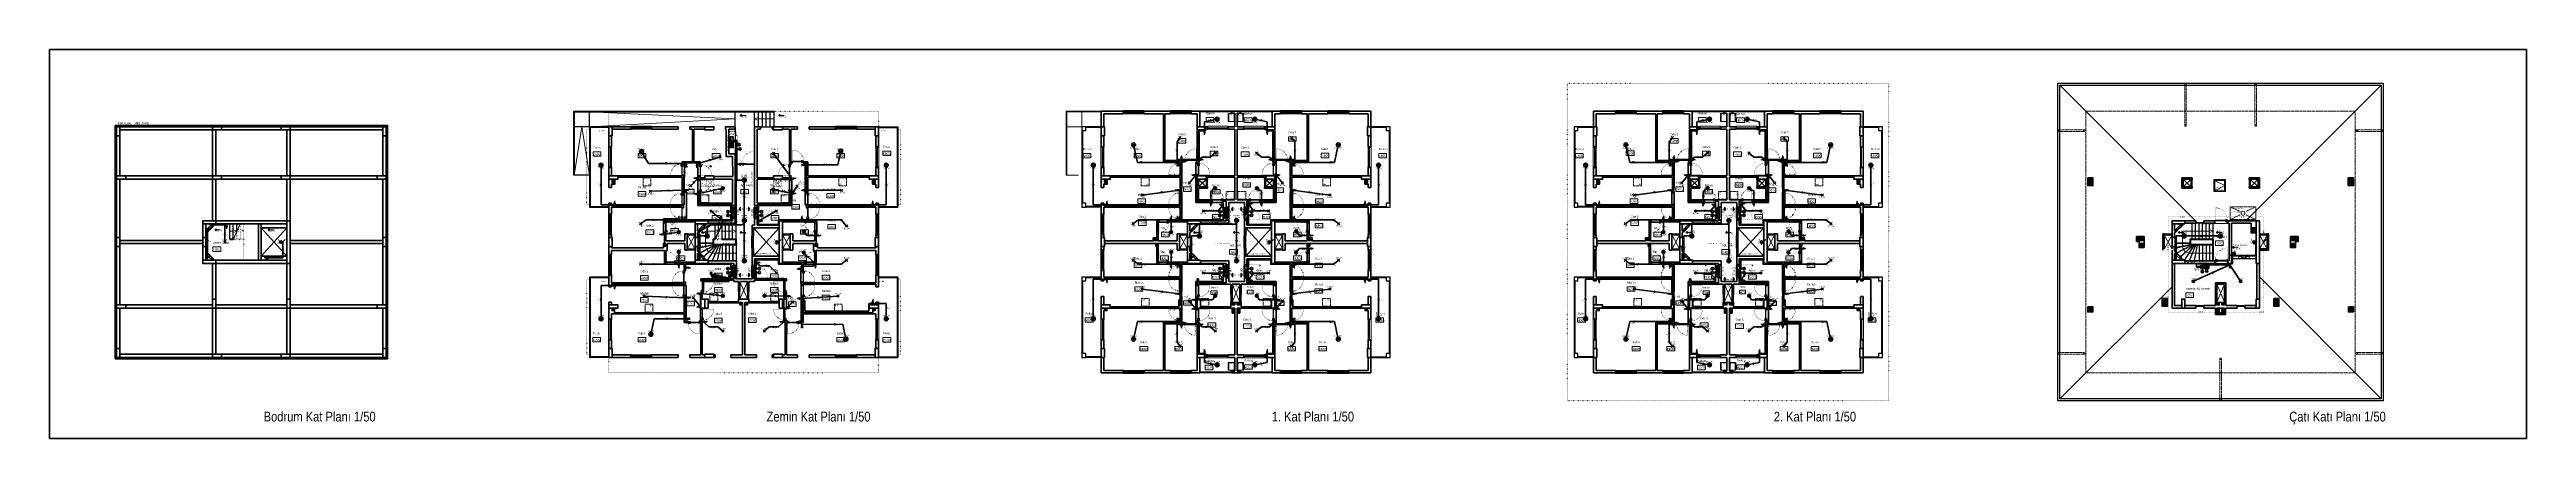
# Model space of a CAD drawing. Header units: millimetres. Extents: x 1811019 to 3717122, y -501178 to -243171.
# Drawn here: x 1853005 to 1872124, y -252390 to -249390 of the extents above; entities that cross this region are included whole.
import ezdxf
from ezdxf.enums import TextEntityAlignment as Align

# ---------------------------------------------------------------- set-up
doc = ezdxf.new("R2010")
doc.units = ezdxf.units.MM
for name, pattern in [('CONTINOUS', [0]), ('CONTINU', [0]), ('DOT', [0.25, 0, -0.25]), ('izdüşüm arka', [3.175, 0, -3.175]), ('izdüşüm ön', [9.525, 6.35, -3.175]), ('su yalıtım', [30, 12, -18])]:
    doc.linetypes.add(name, pattern=pattern)
for name, color, linetype, lineweight in [('a_ba', 6, 'Continuous', 50), ('a_doğrama', 251, 'Continuous', 20), ('a_duvar', 255, 'Continuous', 35), ('a_görünüş', 32, 'Continuous', 25), ('a_görünüş_ince', 8, 'Continuous', 20), ('a_izdüşüm_arka', 255, 'izdüşüm arka', 30), ('a_izdüşüm_ön', 6, 'izdüşüm ön', 9), ('a_not_kot', 251, 'Continuous', 13), ('a_not_mahal', 253, 'Continuous', 5), ('a_not_misc', 144, 'Continuous', 5), ('a_not_text', 7, 'Continuous', 13), ('a_tefriş', 8, 'Continuous', 20), ('a_yalıtım_su', 7, 'su yalıtım', 13), ('a_çerçeve_line', 7, 'Continuous', 50), ('Aydınlatma', 4, 'CONTINOUS', 35), ('Aydınlatma_', 3, 'Continuous', 40), ('Genel', 4, 'CONTINOUS', 40), ('genell', 4, 'Continuous', 25), ('Priz', 6, 'CONTINOUS', 40)]:
    doc.layers.add(name, color=color, linetype=linetype, lineweight=lineweight)
doc.styles.add('Grupcad', font='arial.ttf', dxfattribs={"width": 0.7})
doc.styles.add('OL', font='tsimplex.shx', dxfattribs={"width": 0.8, "height": 12})
doc.styles.add('ROMANTUR', font='arial.ttf', dxfattribs={"width": 0.7})
doc.styles.get("Standard").update_dxf_attribs({"font": 'ARIALN.TTF'})

# ---------------------------------------------------------------- blocks, each defined once
blk = doc.blocks.new('M1')
at = {"layer": 'a_doğrama', "linetype": 'Continuous'}
for p, q in [((-24, 6), (-30, 6)), ((-30, 0), (-30, 6)), ((-24, 0), (-30, 0)), ((-24, 0), (-24, 6)), ((30, 6), (24, 6)), ((24, 6), (24, 0)), ((30, 0), (30, 6)), ((30, 0), (24, 0))]:
    blk.add_line(p, q, dxfattribs=at)
at = {"layer": 'a_doğrama'}
for p, q in [((24, 3), (-24, 3)), ((24, 2), (-24, 2))]:
    blk.add_line(p, q, dxfattribs=at)
for points in [[(-28, -1), (-28, 0), (-32, 0), (-32, -2), (-29, -2)], [(28, -1), (28, 0), (32, 0), (32, -2), (29, -2)]]:
    blk.add_lwpolyline(points, close=True, dxfattribs=at)
at = {"layer": 'a_görünüş_ince'}
for p, q in [((24, 6), (-24, 6)), ((-24, 0), (24, 0))]:
    blk.add_line(p, q, dxfattribs=at)
blk = doc.blocks.new('K1')
at = {"layer": 'a_doğrama', "color": 251}
for points in [[(-18, -3), (-22, -3), (-22, 0), (2, 0), (2, -4), (-18, -4), (-18, -3)], [(-28, -93), (-25, -93)], [(-18, -98), (-22, -98), (-22, -100), (2, -100), (2, -96), (-18, -96), (-18, -98)], [(-15, -93), (-17, -93)]]:
    blk.add_lwpolyline(points, dxfattribs=at)
for points in [[(-25, -91), (-28, -91, -0.414214), (-28, -91), (-28, -82), (-30, -82), (-30, -91)], [(-24, -94), (-25, -94, -0.414214), (-25, -94), (-25, -91, -0.414214), (-25, -90), (-24, -90)], [(-18, -94), (-18, -94, 0.414214), (-17, -94), (-17, -91, 0.414214), (-18, -90), (-18, -90)], [(-17, -91), (-15, -91, 0.414214), (-14, -91), (-14, -82), (-12, -82), (-12, -91)]]:
    blk.add_lwpolyline(points, format="xyb", dxfattribs=at)
blk.add_lwpolyline([(-18, -14), (-18, -4), (-18, -3), (-23, -3), (-23, -3), (-23, -2), (-24, -2), (-24, -3), (-24, -13), (-24, -88), (-24, -98), (-24, -98), (-23, -98), (-23, -98), (-23, -97), (-18, -97), (-18, -96), (-18, -87)], close=True, dxfattribs=at)
for centre, start, end in [((-28, -91), 180, 270), ((-15, -91), 270, 0)]:
    blk.add_arc(centre, 2.5, start, end, dxfattribs=at)
at = {"layer": 'a_görünüş_ince', "color": 251}
blk.add_line((2, -6), (2, -94), dxfattribs=at)
at = {"layer": 'a_izdüşüm_arka', "color": 251, "linetype": 'DOT', "ltscale": 20}
blk.add_line((-24, -2), (-120, -2), dxfattribs=at)
blk.add_arc((-24, -2), 96, 180, 270, dxfattribs=at)
blk = doc.blocks.new('K2')
at = {"layer": 'a_doğrama', "color": 251, "linetype": 'Continuous'}
for p, q in [((-13, 88), (-13, 2)), ((-13, 88), (-9, 88)), ((-13, 2), (-9, 2)), ((-12, 90), (-12, 88)), ((-12, 90), (-10, 90)), ((-12, 0), (-12, 2)), ((-12, 0), (-10, 0)), ((-9, 88), (-9, 2))]:
    blk.add_line(p, q, dxfattribs=at)
at = {"layer": 'a_doğrama', "color": 251}
for points in [[(-14, 80), (-17, 80, 0.414214), (-17, 80), (-17, 71), (-19, 71), (-19, 80)], [(-13, 83), (-14, 83, 0.414214), (-14, 83), (-14, 80, 0.414214), (-14, 79), (-13, 79)], [(-9, 83), (-8, 83, -0.414214), (-8, 83), (-8, 80, -0.414214), (-8, 79), (-9, 79)], [(-8, 80), (-5, 80, -0.414214), (-5, 80), (-5, 71), (-3, 71), (-3, 80)]]:
    blk.add_lwpolyline(points, format="xyb", dxfattribs=at)
for points in [[(-17, 82), (-14, 82)], [(-5, 82), (-8, 82)]]:
    blk.add_lwpolyline(points, dxfattribs=at)
at = {"layer": 'a_doğrama', "color": 251, "linetype": 'Continuous'}
for points in [[(0, 90), (2, 90), (2, 87), (-9, 87)], [(0, 0), (2, 0), (2, 3), (-9, 3)]]:
    blk.add_lwpolyline(points, dxfattribs=at)
at = {"layer": 'a_doğrama', "color": 251}
for centre, start, end in [((-17, 80), 90, 180), ((-5, 80), 0, 90)]:
    blk.add_arc(centre, 2.5, start, end, dxfattribs=at)
at = {"layer": 'a_izdüşüm_arka', "color": 251}
blk.add_lwpolyline([(-99, 2), (-13, 2)], dxfattribs=at)
blk.add_arc((-13, 2), 86.2, 90, 180, dxfattribs=at)
blk = doc.blocks.new('kapı_c_blok')
at = {"layer": 'a_doğrama', "linetype": 'Continuous'}
for p, q in [((5, 14), (8, 14)), ((5, 14), (5, 12)), ((55, 15), (8, 15)), ((8, 15), (8, 10)), ((55, 10), (8, 10)), ((55, 15), (152, 15)), ((55, 15), (55, 10)), ((55, 15), (55, 10)), ((55, 10), (152, 10)), ((152, 15), (152, 10)), ((155, 14), (152, 14)), ((155, 14), (155, 12))]:
    blk.add_line(p, q, dxfattribs=at)
for points in [[(5, 2), (5, 0), (9, 0), (9, 10)], [(155, 2), (155, 0), (151, 0), (151, 10)]]:
    blk.add_lwpolyline(points, dxfattribs=at)
at = {"layer": 'a_doğrama'}
for points in [[(47, 16), (47, 18, 0.414214), (47, 19), (38, 19), (38, 21), (47, 21)], [(47, 9), (47, 7, -0.414214), (47, 6), (38, 6), (38, 4), (47, 4)], [(50, 15), (50, 15, 0.414214), (50, 16), (47, 16, 0.414214), (46, 15), (46, 15)], [(50, 10), (50, 10, -0.414214), (50, 9), (47, 9, -0.414214), (46, 10), (46, 10)], [(60, 15), (60, 15, -0.414214), (60, 16), (63, 16, -0.414214), (64, 15), (64, 15)], [(60, 10), (60, 10, 0.414214), (60, 9), (63, 9, 0.414214), (64, 10), (64, 10)], [(63, 16), (63, 18, -0.414214), (63, 19), (72, 19), (72, 21), (63, 21)], [(63, 9), (63, 7, 0.414214), (63, 6), (72, 6), (72, 4), (63, 4)]]:
    blk.add_lwpolyline(points, format="xyb", dxfattribs=at)
for points in [[(49, 18), (49, 16)], [(49, 7), (49, 9)], [(61, 18), (61, 16)], [(61, 7), (61, 9)]]:
    blk.add_lwpolyline(points, dxfattribs=at)
for centre, start, end in [((47, 18), 359.9992, 89.9992), ((47, 7), 269.9992, 359.9992), ((63, 18), 90.0008, 180.0008), ((63, 7), 180.0008, 270.0008)]:
    blk.add_arc(centre, 2.5, start, end, dxfattribs=at)
at = {"layer": 'a_izdüşüm_arka', "ltscale": 2}
for points in [[(8, 15), (8, 62)], [(152, 15), (152, 112)]]:
    blk.add_lwpolyline(points, dxfattribs=at)
for centre, radius, start, end in [((8, 15), 47, 359.9985, 90), ((152, 15), 97.1, 90.0857, 179.918)]:
    blk.add_arc(centre, radius, start, end, dxfattribs=at)
blk = doc.blocks.new('k_80')
at = {"layer": 'a_doğrama', "color": 251, "linetype": 'Continuous'}
for p, q in [((-80, 2), (-78, 2)), ((-80, 2), (-80, 0)), ((-78, 3), (-2, 3)), ((-78, 3), (-78, -2)), ((-2, 3), (-2, -2)), ((0, 2), (-2, 2)), ((0, 2), (0, 0)), ((-78, -2), (-2, -2))]:
    blk.add_line(p, q, dxfattribs=at)
at = {"layer": 'a_doğrama', "color": 251}
for points in [[(-73, 3), (-73, 4, -0.414214), (-73, 4), (-70, 4, -0.414214), (-69, 4), (-69, 3)], [(-70, 4), (-70, 7, -0.414214), (-70, 7), (-61, 7), (-61, 9), (-70, 9)], [(-73, -2), (-73, -2, 0.414214), (-73, -2), (-70, -2, 0.414214), (-69, -2), (-69, -2)], [(-70, -2), (-70, -5, 0.414214), (-70, -5), (-61, -5), (-61, -7), (-70, -7)]]:
    blk.add_lwpolyline(points, format="xyb", dxfattribs=at)
for points in [[(-72, 7), (-72, 4)], [(-72, -5), (-72, -2)]]:
    blk.add_lwpolyline(points, dxfattribs=at)
at = {"layer": 'a_doğrama', "color": 251, "linetype": 'Continuous'}
for points in [[(-80, -10), (-80, -12), (-77, -12), (-77, -2)], [(0, -10), (0, -12), (-3, -12), (-3, -2)]]:
    blk.add_lwpolyline(points, dxfattribs=at)
at = {"layer": 'a_doğrama', "color": 251}
for centre, start, end in [((-70, 7), 90, 180), ((-70, -5), 180, 270)]:
    blk.add_arc(centre, 2.5, start, end, dxfattribs=at)
at = {"layer": 'a_izdüşüm_arka', "color": 251, "linetype": 'DOT', "ltscale": 20}
blk.add_line((-2, 79), (-2, 3), dxfattribs=at)
blk.add_arc((-2, 3), 76.2, 90, 180, dxfattribs=at)
blk = doc.blocks.new('160p')
at = {"layer": 'a_doğrama', "color": 251}
for points in [[(-6, -6), (-6, 0), (-12, 0), (-12, -6)], [(0, -6), (0, 0), (-6, 0), (-6, -6)], [(-6, -83), (-6, -77), (-12, -77), (-12, -83)], [(-6, -160), (-6, -154), (-12, -154), (-12, -160)], [(0, -83), (0, -77), (-6, -77), (-6, -83)], [(0, -160), (0, -154), (-6, -154), (-6, -160)]]:
    blk.add_lwpolyline(points, close=True, dxfattribs=at)
for points in [[(2, -1), (2, 2), (0, 2), (0, -2), (1, -2), (2, -1)], [(-9, -6), (-9, -77)], [(-8, -6), (-8, -77)], [(-3, -83), (-3, -154)], [(-2, -83), (-2, -154)], [(2, -159), (2, -162), (0, -162), (0, -158), (1, -158), (2, -159)]]:
    blk.add_lwpolyline(points, dxfattribs=at)
at = {"layer": 'a_görünüş_ince', "color": 251}
for points in [[(-22, -160), (-24, -160), (-24, 0), (-22, 0)], [(-12, -77), (-12, -6)], [(-12, -154), (-12, -83)], [(-6, -77), (-6, -6)], [(-6, -77), (-6, -6)], [(-6, -154), (-6, -83)], [(-6, -154), (-6, -83)], [(0, -77), (0, -6)], [(0, -154), (0, -83)]]:
    blk.add_lwpolyline(points, dxfattribs=at)
blk = doc.blocks.new('baca_şönt')
at = {"layer": 'a_duvar'}
h = blk.add_hatch(color=256, dxfattribs=at)
h.dxf.hatch_style = 1
h.paths.add_polyline_path([(21.5, -5), (21.5, -17), (35, -17)])
h.paths.add_polyline_path([(4, -5), (4, -17), (17.5, -17)])
for p, q in [((4, -5), (17.5, -17)), ((17.5, -5), (17.5, -17)), ((21.5, -5), (21.5, -17)), ((21.5, -5), (35, -17))]:
    blk.add_line(p, q, dxfattribs=at)
blk.add_lwpolyline([(0, -21), (39, -21), (39, -1), (0, -1)], close=True, dxfattribs=at)
for points in [[(17.5, -5), (4, -5), (4, -17), (17.5, -17)], [(21.5, -17), (35, -17), (35, -5), (21.5, -5)]]:
    blk.add_lwpolyline(points, dxfattribs=at)
blk = doc.blocks.new('baca_müstakil')
at = {"layer": 'a_duvar'}
h = blk.add_hatch(color=256, dxfattribs=at)
h.dxf.hatch_style = 1
h.paths.add_polyline_path([(5, -5, 0.198912), (3, -10, 0.668179), (14, -14)])
blk.add_line((5, -5), (14, -14), dxfattribs=at)
blk.add_lwpolyline([(0, -19), (19, -19), (19, 0), (0, 0)], close=True, dxfattribs=at)
blk.add_circle((10, -10), 6.5, dxfattribs=at)
blk = doc.blocks.new('sembol_kot')
at = {"layer": 'a_not_kot'}
for points in [[(0, 10), (0, 0), (10, 0, 0.414214)], [(0, 0), (-10, 0, 0.414214), (0, -10)]]:
    blk.add_hatch(color=256, dxfattribs=at).paths.add_polyline_path(points)
for p, q in [((0, 15), (0, -15)), ((-15, 0), (60, 0))]:
    blk.add_line(p, q, dxfattribs=at)
blk.add_circle((0, 0), 10, dxfattribs=at)
blk = doc.blocks.new('kb')
at = {"layer": 'a_doğrama'}
blk.add_line((11, -41), (12, -43), dxfattribs=at)
for points in [[(11, -41), (12, -40)], [(11, -41), (21, -51)], [(12, -40), (22, -50)], [(53, -15), (20, -48)], [(55, -17), (21, -51)], [(45, -7), (46, -6)], [(45, -7), (55, -17)], [(48, -7), (46, -6)], [(55, -14), (56, -16)], [(56, -16), (55, -17)]]:
    blk.add_lwpolyline(points, dxfattribs=at)
at = {"layer": 'a_duvar'}
for points in [[(55, 0), (48, -7)], [(69, 0), (55, -14)], [(12, -43), (0, -55)], [(19, -50), (0, -69)], [(12, -43), (19, -50)], [(48, -7), (55, -14)]]:
    blk.add_lwpolyline(points, dxfattribs=at)
at = {"layer": 'a_görünüş_ince'}
blk.add_lwpolyline([(45, -7), (12, -40)], dxfattribs=at)
blk = doc.blocks.new('kombi')
at = {"layer": 'a_tefriş', "lineweight": 20}
for p, q in [((-5, 60), (40, 60)), ((-5, 0), (-5, 60)), ((40, 0), (-5, 0)), ((1, 0), (1, 60)), ((40, 60), (40, 0)), ((69, 60), (69, 0)), ((114, 60), (69, 60)), ((69, 0), (114, 0)), ((108, 0), (108, 60)), ((114, 0), (114, 60))]:
    blk.add_line(p, q, dxfattribs=at)
at = {"layer": 'a_not_mahal'}
for p in [(5, 47), (73, 47)]:
    blk.add_text('Kombi', height=10, dxfattribs=at).set_placement(p)
blk = doc.blocks.new('KAT PANOSU')
at = {"layer": 'Aydınlatma', "linetype": 'CONTINU'}
h = blk.add_hatch(dxfattribs=at)
h.set_pattern_fill('ANSI31', color=2)
h.set_pattern_definition([(45, (274.5771, -113244.44112), (-0.08838834765, 0.08838834765), [])])
h.paths.add_polyline_path([(41, 12), (-41, -12), (41, -12)])
at = {"layer": 'Aydınlatma', "color": 2, "linetype": 'CONTINU'}
blk.add_line((-41, -12), (41, 12), dxfattribs=at)
blk.add_line((-41, -12), (41, 12), dxfattribs=at)
blk.add_line((-41, -12), (41, 12), dxfattribs=at)
blk.add_line((-41, -12), (41, 12), dxfattribs=at)
blk.add_line((-41, -12), (41, 12), dxfattribs=at)
blk.add_line((-41, -12), (41, 12), dxfattribs=at)
blk.add_lwpolyline([(-41, -12), (-41, 12), (41, 12), (41, -12)], close=True, dxfattribs=at)
blk.add_lwpolyline([(-41, -12), (-41, 12), (41, 12), (41, -12)], close=True, dxfattribs=at)
blk.add_lwpolyline([(-41, -12), (-41, 12), (41, 12), (41, -12)], close=True, dxfattribs=at)
blk.add_lwpolyline([(-41, -12), (-41, 12), (41, 12), (41, -12)], close=True, dxfattribs=at)
blk.add_lwpolyline([(-41, -12), (-41, 12), (41, 12), (41, -12)], close=True, dxfattribs=at)
blk.add_lwpolyline([(-41, -12), (-41, 12), (41, 12), (41, -12)], close=True, dxfattribs=at)
blk = doc.blocks.new('J1-20W')
at = {"layer": 'Aydınlatma', "color": 1, "linetype": 'CONTINU'}
for p, q in [((9, 9), (-9, -9)), ((-9, 9), (9, -9))]:
    blk.add_line(p, q, dxfattribs=at)
at = {"layer": 'Aydınlatma', "linetype": 'CONTINU', "style": 'Grupcad', "width": 0.7, "flags": 8}
blk.add_attdef('J1-20W', text='', height=11, dxfattribs=at).set_placement((0, 19), align=Align.MIDDLE_CENTER)
blk = doc.blocks.new('N-3x20W')
at = {"layer": 'Aydınlatma', "color": 6, "linetype": 'CONTINU'}
for p, q in [((9, 9), (-9, -9)), ((-9, 9), (9, -9))]:
    blk.add_line(p, q, dxfattribs=at)
at = {"layer": 'Aydınlatma', "linetype": 'CONTINU'}
blk.add_circle((0, 0), 15.1, dxfattribs=at)
at = {"layer": 'Aydınlatma', "linetype": 'CONTINU', "style": 'Grupcad', "width": 0.7, "flags": 8}
blk.add_attdef('N-3X20W', text='', height=11, dxfattribs=at).set_placement((0, 25), align=Align.MIDDLE_CENTER)
blk = doc.blocks.new('B1-20W')
at = {"layer": 'Aydınlatma', "linetype": 'CONTINU'}
h = blk.add_hatch(color=1, dxfattribs=at)
edge = h.paths.add_edge_path()
edge.add_arc((0, 0), 8.91, 45, 135)
edge.add_line((-6, 6), (6, -6))
edge.add_arc((0, 0), 8.91, 225, 315, ccw=False)
edge.add_line((-6, -6), (6, 6))
at = {"layer": 'Aydınlatma', "color": 1, "linetype": 'CONTINU'}
for p, q in [((-6, 6), (6, -6)), ((6, 6), (-6, -6))]:
    blk.add_line(p, q, dxfattribs=at)
at = {"layer": 'Aydınlatma', "color": 4, "linetype": 'CONTINU'}
blk.add_circle((0, 0), 15, dxfattribs=at)
at = {"layer": 'Aydınlatma', "color": 1, "linetype": 'CONTINU'}
blk.add_circle((0, 0), 8.91, dxfattribs=at)
for start, end in [(45, 135), (225, 315)]:
    blk.add_arc((0, 0), 8.91, start, end, dxfattribs=at)
at = {"layer": 'Aydınlatma', "linetype": 'CONTINU', "style": 'Grupcad', "width": 0.7, "flags": 8}
blk.add_attdef('B1-20W', text='', height=11, dxfattribs=at).set_placement((0, 25), align=Align.MIDDLE_CENTER)
blk = doc.blocks.new('C-20W')
at = {"layer": 'Aydınlatma', "linetype": 'CONTINU'}
h = blk.add_hatch(color=1, dxfattribs=at)
h.paths.add_polyline_path([(9, 0), (0, 0), (0, 9, -0.414214)])
h.paths.add_polyline_path([(0, -9, -0.414214), (-9, 0), (0, 0)])
at = {"layer": 'Aydınlatma', "color": 1, "linetype": 'CONTINU'}
for p, q in [((9, 0), (-9, 0)), ((0, 9), (0, -9))]:
    blk.add_line(p, q, dxfattribs=at)
at = {"layer": 'Aydınlatma', "linetype": 'CONTINU'}
blk.add_circle((0, 0), 10.7, dxfattribs=at)
at = {"layer": 'Aydınlatma', "color": 1, "linetype": 'CONTINU'}
blk.add_circle((0, 0), 8.7, dxfattribs=at)
at = {"layer": 'Aydınlatma', "linetype": 'CONTINU', "style": 'Grupcad', "width": 0.7, "flags": 8}
blk.add_attdef('C-40W', text='', height=11, dxfattribs=at).set_placement((0, 21), align=Align.MIDDLE_CENTER)
blk = doc.blocks.new('NORMAL ANAHTAR')
at = {"layer": 'Aydınlatma', "color": 6, "linetype": 'CONTINU'}
for p, q in [((0, 19), (-5, 19)), ((0, 9), (0, 19))]:
    blk.add_line(p, q, dxfattribs=at)
blk.add_circle((0, 4), 4.32, dxfattribs=at)
blk = doc.blocks.new('KOMUTATOR ANAHTAR')
at = {"layer": 'Aydınlatma', "color": 6, "linetype": 'CONTINU'}
for p, q in [((-3, 17), (-9, 17)), ((-1, 8), (-3, 17)), ((1, 8), (3, 17)), ((3, 17), (9, 17))]:
    blk.add_line(p, q, dxfattribs=at)
blk.add_circle((0, 4), 4.32, dxfattribs=at)
blk = doc.blocks.new('BUAT (Enerji)')
at = {"layer": 'Priz', "linetype": 'CONTINU'}
h = blk.add_hatch(color=256, dxfattribs=at)
edge = h.paths.add_edge_path()
edge.add_arc((0, 0), 1.75, 0, 360)
blk.add_circle((0, 0), 1.75, dxfattribs=at)
blk = doc.blocks.new('B1-20W SENSORLU ARM.')
at = {"layer": 'Aydınlatma', "color": 1, "linetype": 'CONTINU'}
for p, q in [((-6, 6), (-4, 4)), ((6, 6), (4, 4)), ((-4, -4), (-6, -6)), ((4, -4), (6, -6))]:
    blk.add_line(p, q, dxfattribs=at)
at = {"layer": 'Aydınlatma', "linetype": 'CONTINU'}
blk.add_circle((0, 0), 15, dxfattribs=at)
at = {"layer": 'Aydınlatma', "color": 1, "linetype": 'CONTINU'}
for radius in [8.91, 6.14]:
    blk.add_circle((0, 0), radius, dxfattribs=at)
at = {"layer": 'Aydınlatma', "linetype": 'CONTINU', "style": 'Grupcad', "width": 0.7, "flags": 8}
for tag, p in [('SENSORLU', (0, 39)), ('B1-20W', (0, 25))]:
    blk.add_attdef(tag, text='', height=11, dxfattribs=at).set_placement(p, align=Align.MIDDLE_CENTER)
at = {"layer": 'Aydınlatma', "color": 4, "linetype": 'CONTINU', "style": 'Grupcad', "width": 0.7, "flags": 8}
blk.add_attdef('S.', text='', height=8, dxfattribs=at).set_placement((0, 0), align=Align.MIDDLE_CENTER)
blk = doc.blocks.new('YUKARIYA GIDEN HAT')
at = {"linetype": 'Continuous'}
h = blk.add_hatch(color=7, dxfattribs=at)
edge = h.paths.add_edge_path()
edge.add_arc((0, 0), 1.75, 0, 360)
blk.add_hatch(color=0, dxfattribs=at).paths.add_polyline_path([(12, 14), (14, 12), (18, 18)])
at = {"color": 0, "linetype": 'Continuous'}
for p, q in [((0, 0), (18, 18)), ((18, 18), (12, 14)), ((12, 14), (14, 12)), ((18, 18), (14, 12))]:
    blk.add_line(p, q, dxfattribs=at)
at = {"color": 7, "linetype": 'Continuous'}
blk.add_circle((0, 0), 1.75, dxfattribs=at)
blk = doc.blocks.new('ASAGIDAN GELEN HAT')
at = {"linetype": 'Continuous'}
blk.add_hatch(color=0, dxfattribs=at).paths.add_polyline_path([(-6, -3), (-3, -6), (0, 0)])
h = blk.add_hatch(color=7, dxfattribs=at)
edge = h.paths.add_edge_path()
edge.add_arc((0, 0), 1.75, 0, 360)
at = {"color": 0, "linetype": 'Continuous'}
for p, q in [((-18, -18), (0, 0)), ((0, 0), (-6, -3)), ((0, 0), (-3, -6)), ((-6, -3), (-3, -6))]:
    blk.add_line(p, q, dxfattribs=at)
at = {"color": 7, "linetype": 'Continuous'}
blk.add_circle((0, 0), 1.75, dxfattribs=at)
blk = doc.blocks.new('ASAGIDAN YUKARIYA HAT')
at = {"color": 0, "linetype": 'CONTINOUS'}
for name in ['ASAGIDAN GELEN HAT', 'YUKARIYA GIDEN HAT']:
    blk.add_blockref(name, (0, 0), dxfattribs=at)
blk = doc.blocks.new('YUKARIDAN GELEN HAT')
at = {"linetype": 'Continuous'}
h = blk.add_hatch(color=7, dxfattribs=at)
edge = h.paths.add_edge_path()
edge.add_arc((0, 0), 1.75, 0, 360)
blk.add_hatch(color=0, dxfattribs=at).paths.add_polyline_path([(6, 3), (3, 6), (0, 0)])
at = {"color": 0, "linetype": 'Continuous'}
for p, q in [((18, 18), (0, 0)), ((0, 0), (3, 6)), ((0, 0), (6, 3)), ((6, 3), (3, 6))]:
    blk.add_line(p, q, dxfattribs=at)
at = {"color": 7, "linetype": 'Continuous'}
blk.add_circle((0, 0), 1.75, dxfattribs=at)
blk = doc.blocks.new('E-20W AST')
at = {"layer": 'Aydınlatma', "linetype": 'CONTINU'}
h = blk.add_hatch(color=1, dxfattribs=at)
edge = h.paths.add_edge_path()
edge.add_arc((0, 0), 8.91, 360, 495, ccw=False)
edge.add_arc((0, 0), 8.91, 315, 360, ccw=False)
edge.add_line((6, -6), (-6, 6))
at = {"layer": 'Aydınlatma', "color": 1, "linetype": 'CONTINU'}
blk.add_line((6, -6), (-6, 6), dxfattribs=at)
blk.add_circle((0, 0), 8.91, dxfattribs=at)
at = {"layer": 'Aydınlatma', "linetype": 'CONTINU', "style": 'Grupcad', "width": 0.7, "flags": 8}
blk.add_attdef('E-20W', text='', height=11, dxfattribs=at).set_placement((0, 19), align=Align.MIDDLE_CENTER)
blk = doc.blocks.new('L1-23W')
at = {"layer": 'Aydınlatma_', "linetype": 'CONTINU'}
h = blk.add_hatch(color=1, dxfattribs=at)
edge = h.paths.add_edge_path()
edge.add_arc((0, 15), 8.91, 360, 495, ccw=False)
edge.add_arc((0, 15), 8.91, 315, 360, ccw=False)
edge.add_line((6, 9), (-6, 21))
at = {"layer": 'Aydınlatma_', "color": 1, "linetype": 'CONTINU'}
blk.add_line((6, 9), (-6, 21), dxfattribs=at)
at = {"layer": 'Aydınlatma_', "linetype": 'CONTINU'}
blk.add_line((-6, 0), (6, 0), dxfattribs=at)
at = {"layer": 'Aydınlatma_', "linetype": 'CONTINU', "ltscale": 5}
blk.add_line((0, 6), (0, 0), dxfattribs=at)
at = {"layer": 'Aydınlatma_', "color": 1, "linetype": 'CONTINU'}
blk.add_circle((0, 15), 8.91, dxfattribs=at)
at = {"layer": 'Aydınlatma_', "color": 4, "linetype": 'CONTINU', "style": 'Grupcad', "width": 0.7, "flags": 8}
blk.add_attdef('L1-23W', text='', height=11, dxfattribs=at).set_placement((0, 34), align=Align.MIDDLE_CENTER)
blk = doc.blocks.new('VAVIEN ANAHTAR')
at = {"layer": 'Aydınlatma', "color": 6, "linetype": 'CONTINU'}
for p, q in [((-11, 7), (-10, 12)), ((-4, 5), (-11, 7)), ((4, 3), (12, 1)), ((10, -3), (12, 1))]:
    blk.add_line(p, q, dxfattribs=at)
blk.add_circle((0, 4), 4.32, dxfattribs=at)
blk = doc.blocks.new('ASAGIYA GIDEN HAT')
at = {"linetype": 'Continuous'}
h = blk.add_hatch(color=7, dxfattribs=at)
edge = h.paths.add_edge_path()
edge.add_arc((0, 0), 1.75, 0, 360)
blk.add_hatch(color=0, dxfattribs=at).paths.add_polyline_path([(-12, -14), (-14, -12), (-18, -18)])
at = {"color": 0, "linetype": 'Continuous'}
for p, q in [((0, 0), (-18, -18)), ((-18, -18), (-14, -12)), ((-18, -18), (-12, -14)), ((-12, -14), (-14, -12))]:
    blk.add_line(p, q, dxfattribs=at)
at = {"color": 7, "linetype": 'Continuous'}
blk.add_circle((0, 0), 1.75, dxfattribs=at)
blk = doc.blocks.new('YUKARIDAN ASAGIYA HAT')
at = {"layer": 'genell', "color": 0, "linetype": 'CONTINOUS'}
for name in ['ASAGIYA GIDEN HAT', 'YUKARIDAN GELEN HAT']:
    blk.add_blockref(name, (0, 0), dxfattribs=at)

msp = doc.modelspace()

# ---------------------------------------------------------------- hatches: boundary and pattern name
at = {"layer": 'a_not_misc'}
h = msp.add_hatch(color=256, dxfattribs=at)
h.dxf.hatch_style = 1
h.paths.add_polyline_path([(1858339, -250605), (1858329, -250620), (1858339, -250635)])
h = msp.add_hatch(color=256, dxfattribs=at)
h.dxf.hatch_style = 1
h.paths.add_polyline_path([(1858400, -250605), (1858410, -250620), (1858400, -250635)])
h = msp.add_hatch(color=256, dxfattribs=at)
h.dxf.hatch_style = 1
h.paths.add_polyline_path([(1862139, -250605), (1862129, -250620), (1862139, -250635)])
h = msp.add_hatch(color=256, dxfattribs=at)
h.dxf.hatch_style = 1
h.paths.add_polyline_path([(1862200, -250605), (1862210, -250620), (1862200, -250635)])
h = msp.add_hatch(color=256, dxfattribs=at)
h.dxf.hatch_style = 1
h.paths.add_polyline_path([(1865939, -250605), (1865929, -250620), (1865939, -250635)])
h = msp.add_hatch(color=256, dxfattribs=at)
h.dxf.hatch_style = 1
h.paths.add_polyline_path([(1866000, -250605), (1866010, -250620), (1866000, -250635)])
h = msp.add_hatch(color=256, dxfattribs=at)
h.dxf.hatch_style = 1
h.paths.add_polyline_path([(1858339, -251115), (1858329, -251130), (1858339, -251145)])
h = msp.add_hatch(color=256, dxfattribs=at)
h.dxf.hatch_style = 1
h.paths.add_polyline_path([(1858400, -251115), (1858410, -251130), (1858400, -251145)])
h = msp.add_hatch(color=256, dxfattribs=at)
h.dxf.hatch_style = 1
h.paths.add_polyline_path([(1862139, -251115), (1862129, -251130), (1862139, -251145)])
h = msp.add_hatch(color=256, dxfattribs=at)
h.dxf.hatch_style = 1
h.paths.add_polyline_path([(1862200, -251115), (1862210, -251130), (1862200, -251145)])
h = msp.add_hatch(color=256, dxfattribs=at)
h.dxf.hatch_style = 1
h.paths.add_polyline_path([(1865939, -251146), (1865929, -251161), (1865939, -251176)])
h = msp.add_hatch(color=256, dxfattribs=at)
h.dxf.hatch_style = 1
h.paths.add_polyline_path([(1866000, -251146), (1866010, -251161), (1866000, -251176)])
at = {"layer": 'Aydınlatma'}
h = msp.add_hatch(dxfattribs=at)
h.set_pattern_fill('ANGLE', color=256)
h.set_pattern_definition([(0, (0, 0), (0, 6.985), [5.08, -1.905]), (90, (0, 0), (-6.985, 4e-16), [5.08, -1.905])])
edge = h.paths.add_edge_path()
edge.add_line((1858110, -251115), (1858122, -251152))
edge.add_line((1858251, -251152), (1858122, -251152))

# ---------------------------------------------------------------- linework, layer by layer
at = {"layer": 'a_ba', "color": 253}
for p, q in [((1854188, -250840), (1854188, -250735)), ((1854213, -250840), (1854213, -250735)), ((1854288, -250735), (1854838, -250735)), ((1854618, -250735), (1854618, -251015)), ((1854638, -251015), (1854638, -250735)), ((1854188, -251015), (1854188, -250910)), ((1854213, -251015), (1854213, -250910)), ((1854838, -251015), (1854288, -251015))]:
    msp.add_line(p, q, dxfattribs=at)
for points in [[(1853523, -250055), (1853548, -250055), (1853548, -249985), (1853523, -249985)], [(1853523, -250055), (1853548, -250055), (1853548, -250365), (1853523, -250365)], [(1853548, -249985), (1854263, -249985), (1854263, -250010), (1853548, -250010)], [(1854333, -250010), (1854333, -249985), (1854263, -249985), (1854263, -250010)], [(1854263, -250010), (1854288, -250010), (1854288, -250365), (1854263, -250365)], [(1854333, -249985), (1854793, -249985), (1854793, -250010), (1854333, -250010)], [(1854863, -250010), (1854863, -249985), (1854793, -249985), (1854793, -250010)], [(1854838, -250010), (1854863, -250010), (1854863, -250365), (1854838, -250365)], [(1854863, -249985), (1855578, -249985), (1855578, -250010), (1854863, -250010)], [(1855578, -250055), (1855603, -250055), (1855603, -249985), (1855578, -249985)], [(1855578, -250055), (1855603, -250055), (1855603, -250365), (1855578, -250365)], [(1857323, -250055), (1857348, -250055), (1857348, -249985), (1857323, -249985)], [(1858133, -250010), (1858133, -249985), (1858063, -249985), (1858063, -250010)], [(1858663, -250010), (1858663, -249985), (1858593, -249985), (1858593, -250010)], [(1859378, -250055), (1859403, -250055), (1859403, -249985), (1859378, -249985)], [(1861123, -250055), (1861148, -250055), (1861148, -249985), (1861123, -249985)], [(1861933, -250010), (1861933, -249985), (1861863, -249985), (1861863, -250010)], [(1862463, -250010), (1862463, -249985), (1862393, -249985), (1862393, -250010)], [(1863178, -250055), (1863203, -250055), (1863203, -249985), (1863178, -249985)], [(1864923, -250055), (1864948, -250055), (1864948, -249985), (1864923, -249985)], [(1865733, -250010), (1865733, -249985), (1865663, -249985), (1865663, -250010)], [(1866263, -250010), (1866263, -249985), (1866193, -249985), (1866193, -250010)], [(1866978, -250055), (1867003, -250055), (1867003, -249985), (1866978, -249985)], [(1853523, -250365), (1853523, -250390), (1853593, -250390), (1853593, -250365)], [(1853523, -250390), (1853548, -250390), (1853548, -250840), (1853523, -250840)], [(1853593, -250365), (1854263, -250365), (1854263, -250390), (1853593, -250390)], [(1854333, -250390), (1854333, -250365), (1854263, -250365), (1854263, -250390)], [(1854263, -250390), (1854288, -250390), (1854288, -250710), (1854263, -250710)], [(1854333, -250365), (1854793, -250365), (1854793, -250390), (1854333, -250390)], [(1854863, -250390), (1854863, -250365), (1854793, -250365), (1854793, -250390)], [(1854838, -250390), (1854863, -250390), (1854863, -250710), (1854838, -250710)], [(1854863, -250365), (1855533, -250365), (1855533, -250390), (1854863, -250390)], [(1855533, -250365), (1855533, -250390), (1855603, -250390), (1855603, -250365)], [(1855578, -250390), (1855603, -250390), (1855603, -250840), (1855578, -250840)], [(1857323, -250365), (1857323, -250390), (1857393, -250390), (1857393, -250365)], [(1858133, -250390), (1858133, -250365), (1858063, -250365), (1858063, -250390)], [(1858663, -250390), (1858663, -250365), (1858593, -250365), (1858593, -250390)], [(1859333, -250365), (1859333, -250390), (1859403, -250390), (1859403, -250365)], [(1861123, -250365), (1861123, -250390), (1861193, -250390), (1861193, -250365)], [(1861933, -250390), (1861933, -250365), (1861863, -250365), (1861863, -250390)], [(1862463, -250390), (1862463, -250365), (1862393, -250365), (1862393, -250390)], [(1863133, -250365), (1863133, -250390), (1863203, -250390), (1863203, -250365)], [(1864923, -250365), (1864923, -250390), (1864993, -250390), (1864993, -250365)], [(1865733, -250390), (1865733, -250365), (1865663, -250365), (1865663, -250390)], [(1866263, -250390), (1866263, -250365), (1866193, -250365), (1866193, -250390)], [(1866933, -250365), (1866933, -250390), (1867003, -250390), (1867003, -250365)], [(1854288, -250735), (1854288, -250710), (1854188, -250710), (1854188, -250735)], [(1854838, -250710), (1854863, -250710), (1854863, -251040), (1854838, -251040), (1854838, -251015), (1854838, -251015), (1854838, -250735), (1854838, -250735)], [(1858088, -250735), (1858088, -250710), (1857988, -250710), (1857988, -250735)], [(1858638, -250710), (1858663, -250710), (1858663, -251040), (1858638, -251040), (1858638, -251015), (1858638, -251015), (1858638, -250735), (1858638, -250735)], [(1861888, -250735), (1861888, -250710), (1861788, -250710), (1861788, -250735)], [(1862438, -250710), (1862463, -250710), (1862463, -251040), (1862438, -251040), (1862438, -251015), (1862438, -251015), (1862438, -250735), (1862438, -250735)], [(1865688, -250735), (1865688, -250710), (1865588, -250710), (1865588, -250735)], [(1866238, -250710), (1866263, -250710), (1866263, -251040), (1866238, -251040), (1866238, -251015), (1866238, -251015), (1866238, -250735), (1866238, -250735)], [(1869488, -250735), (1869488, -250710), (1869388, -250710), (1869388, -250735)], [(1870038, -250710), (1870063, -250710), (1870063, -251040), (1870038, -251040), (1870038, -251015), (1870038, -251015), (1870038, -250735), (1870038, -250735)], [(1853523, -250910), (1853548, -250910), (1853548, -250840), (1853523, -250840)], [(1853523, -250910), (1853548, -250910), (1853548, -251360), (1853523, -251360)], [(1853548, -250862), (1854188, -250862), (1854188, -250887), (1853548, -250887)], [(1854188, -250910), (1854213, -250910), (1854213, -250840), (1854188, -250840)], [(1854288, -251040), (1854288, -251015), (1854188, -251015), (1854188, -251040)], [(1854863, -250862), (1855578, -250862), (1855578, -250887), (1854863, -250887)], [(1855578, -250910), (1855603, -250910), (1855603, -250840), (1855578, -250840)], [(1855578, -250910), (1855603, -250910), (1855603, -251360), (1855578, -251360)], [(1857323, -250910), (1857348, -250910), (1857348, -250840), (1857323, -250840)], [(1857988, -250910), (1858013, -250910), (1858013, -250840), (1857988, -250840)], [(1858088, -251040), (1858088, -251015), (1857988, -251015), (1857988, -251040)], [(1859378, -250910), (1859403, -250910), (1859403, -250840), (1859378, -250840)], [(1861123, -250910), (1861148, -250910), (1861148, -250840), (1861123, -250840)], [(1861788, -250910), (1861813, -250910), (1861813, -250840), (1861788, -250840)], [(1861888, -251040), (1861888, -251015), (1861788, -251015), (1861788, -251040)], [(1863178, -250910), (1863203, -250910), (1863203, -250840), (1863178, -250840)], [(1864923, -250910), (1864948, -250910), (1864948, -250840), (1864923, -250840)], [(1865588, -250910), (1865613, -250910), (1865613, -250840), (1865588, -250840)], [(1865688, -251040), (1865688, -251015), (1865588, -251015), (1865588, -251040)], [(1866978, -250910), (1867003, -250910), (1867003, -250840), (1866978, -250840)], [(1869388, -250910), (1869413, -250910), (1869413, -250840), (1869388, -250840)], [(1869488, -251040), (1869488, -251015), (1869388, -251015), (1869388, -251040)], [(1854263, -251040), (1854288, -251040), (1854288, -251315), (1854263, -251315)], [(1854838, -251040), (1854863, -251040), (1854863, -251315), (1854838, -251315)], [(1853523, -251360), (1853523, -251385), (1853593, -251385), (1853593, -251360)], [(1853523, -251385), (1853548, -251385), (1853548, -251695), (1853523, -251695)], [(1853593, -251360), (1854263, -251360), (1854263, -251385), (1853593, -251385)], [(1854263, -251385), (1854288, -251385), (1854288, -251315), (1854263, -251315)], [(1854263, -251385), (1854288, -251385), (1854288, -251740), (1854263, -251740)], [(1854288, -251360), (1854838, -251360), (1854838, -251385), (1854288, -251385)], [(1854838, -251385), (1854863, -251385), (1854863, -251315), (1854838, -251315)], [(1854838, -251385), (1854863, -251385), (1854863, -251740), (1854838, -251740)], [(1854863, -251360), (1855533, -251360), (1855533, -251385), (1854863, -251385)], [(1855533, -251360), (1855533, -251385), (1855603, -251385), (1855603, -251360)], [(1855578, -251385), (1855603, -251385), (1855603, -251695), (1855578, -251695)], [(1857323, -251360), (1857323, -251385), (1857393, -251385), (1857393, -251360)], [(1858063, -251385), (1858088, -251385), (1858088, -251315), (1858063, -251315)], [(1858638, -251385), (1858663, -251385), (1858663, -251315), (1858638, -251315)], [(1859333, -251360), (1859333, -251385), (1859403, -251385), (1859403, -251360)], [(1861123, -251360), (1861123, -251385), (1861193, -251385), (1861193, -251360)], [(1861863, -251385), (1861888, -251385), (1861888, -251315), (1861863, -251315)], [(1862438, -251385), (1862463, -251385), (1862463, -251315), (1862438, -251315)], [(1863133, -251360), (1863133, -251385), (1863203, -251385), (1863203, -251360)], [(1864923, -251360), (1864923, -251385), (1864993, -251385), (1864993, -251360)], [(1865663, -251385), (1865688, -251385), (1865688, -251315), (1865663, -251315)], [(1866238, -251385), (1866263, -251385), (1866263, -251315), (1866238, -251315)], [(1866933, -251360), (1866933, -251385), (1867003, -251385), (1867003, -251360)], [(1869463, -251385), (1869488, -251385), (1869488, -251315), (1869463, -251315)], [(1870038, -251385), (1870063, -251385), (1870063, -251315), (1870038, -251315)], [(1853523, -251765), (1853548, -251765), (1853548, -251695), (1853523, -251695)], [(1853548, -251740), (1854263, -251740), (1854263, -251765), (1853548, -251765)], [(1854263, -251740), (1854263, -251765), (1854333, -251765), (1854333, -251740)], [(1854333, -251740), (1854793, -251740), (1854793, -251765), (1854333, -251765)], [(1854863, -251765), (1854863, -251740), (1854793, -251740), (1854793, -251765)], [(1854863, -251740), (1855578, -251740), (1855578, -251765), (1854863, -251765)], [(1855578, -251765), (1855603, -251765), (1855603, -251695), (1855578, -251695)], [(1857323, -251765), (1857348, -251765), (1857348, -251695), (1857323, -251695)], [(1858063, -251740), (1858063, -251765), (1858133, -251765), (1858133, -251740)], [(1858663, -251765), (1858663, -251740), (1858593, -251740), (1858593, -251765)], [(1859378, -251765), (1859403, -251765), (1859403, -251695), (1859378, -251695)], [(1861123, -251765), (1861148, -251765), (1861148, -251695), (1861123, -251695)], [(1861863, -251740), (1861863, -251765), (1861933, -251765), (1861933, -251740)], [(1862463, -251765), (1862463, -251740), (1862393, -251740), (1862393, -251765)], [(1863178, -251765), (1863203, -251765), (1863203, -251695), (1863178, -251695)], [(1864923, -251765), (1864948, -251765), (1864948, -251695), (1864923, -251695)], [(1865663, -251740), (1865663, -251765), (1865733, -251765), (1865733, -251740)], [(1866263, -251765), (1866263, -251740), (1866193, -251740), (1866193, -251765)], [(1866978, -251765), (1867003, -251765), (1867003, -251695), (1866978, -251695)]]:
    msp.add_lwpolyline(points, close=True, dxfattribs=at)
for points in [[(1854288, -250710), (1854838, -250710)], [(1854288, -251040), (1854838, -251040)]]:
    msp.add_lwpolyline(points, dxfattribs=at)
at = {"layer": 'a_doğrama'}
for p, q in [((1854219, -250776), (1854220, -250777)), ((1861819, -250776), (1861820, -250777)), ((1865619, -250776), (1865620, -250777)), ((1854219, -250974), (1854220, -250972)), ((1858019, -250974), (1858020, -250972)), ((1861819, -250974), (1861820, -250972)), ((1865619, -250974), (1865620, -250972))]:
    msp.add_line(p, q, dxfattribs=at)
for points in [[(1858298, -250007), (1858298, -250193)], [(1858298, -250007), (1858300, -250007)], [(1858300, -250007), (1858300, -250193)], [(1858298, -250100), (1858300, -250100)], [(1858298, -250193), (1858300, -250193)], [(1854219, -250776), (1854220, -250775)], [(1854219, -250776), (1854229, -250786)], [(1854220, -250775), (1854230, -250785)], [(1854260, -250750), (1854228, -250782)], [(1854262, -250752), (1854229, -250786)], [(1854253, -250742), (1854254, -250741)], [(1854253, -250742), (1854262, -250752)], [(1854255, -250742), (1854254, -250741)], [(1854262, -250749), (1854264, -250751)], [(1854264, -250751), (1854262, -250752)], [(1861819, -250776), (1861820, -250775)], [(1861820, -250775), (1861830, -250785)], [(1861827, -250785), (1861829, -250786)], [(1861860, -250750), (1861828, -250782)], [(1861830, -250785), (1861829, -250786)], [(1861862, -250752), (1861830, -250785)], [(1861853, -250742), (1861854, -250741)], [(1861853, -250742), (1861862, -250752)], [(1861855, -250742), (1861854, -250741)], [(1861862, -250749), (1861864, -250751)], [(1861864, -250751), (1861862, -250752)], [(1865619, -250776), (1865620, -250775)], [(1865620, -250775), (1865630, -250785)], [(1865627, -250785), (1865629, -250786)], [(1865660, -250750), (1865628, -250782)], [(1865630, -250785), (1865629, -250786)], [(1865662, -250752), (1865630, -250785)], [(1865653, -250742), (1865654, -250741)], [(1865653, -250742), (1865662, -250752)], [(1865655, -250742), (1865654, -250741)], [(1865662, -250749), (1865664, -250751)], [(1865664, -250751), (1865662, -250752)], [(1854219, -250974), (1854229, -250964)], [(1854219, -250974), (1854220, -250975)], [(1854220, -250975), (1854230, -250965)], [(1854260, -251000), (1854228, -250967)], [(1854262, -250998), (1854229, -250964)], [(1854253, -251007), (1854262, -250998)], [(1854253, -251007), (1854254, -251009)], [(1854255, -251007), (1854254, -251009)], [(1854264, -250999), (1854262, -250998)], [(1854262, -251000), (1854264, -250999)], [(1858019, -250974), (1858029, -250964)], [(1858019, -250974), (1858020, -250975)], [(1858020, -250975), (1858030, -250965)], [(1858060, -251000), (1858028, -250967)], [(1858062, -250998), (1858029, -250964)], [(1858053, -251007), (1858062, -250998)], [(1858053, -251007), (1858054, -251009)], [(1858055, -251007), (1858054, -251009)], [(1858064, -250999), (1858062, -250998)], [(1858062, -251000), (1858064, -250999)], [(1861819, -250974), (1861820, -250975)], [(1861820, -250975), (1861830, -250965)], [(1861827, -250965), (1861829, -250964), (1861830, -250965)], [(1861860, -251000), (1861828, -250967)], [(1861862, -250998), (1861830, -250965)], [(1861853, -251007), (1861862, -250998)], [(1861853, -251007), (1861854, -251009)], [(1861855, -251007), (1861854, -251009)], [(1861864, -250999), (1861862, -250998)], [(1861862, -251000), (1861864, -250999)], [(1865619, -250974), (1865620, -250975)], [(1865620, -250975), (1865630, -250965)], [(1865627, -250965), (1865629, -250964), (1865630, -250965)], [(1865660, -251000), (1865628, -250967)], [(1865662, -250998), (1865630, -250965)], [(1865653, -251007), (1865662, -250998)], [(1865653, -251007), (1865654, -251009)], [(1865655, -251007), (1865654, -251009)], [(1865664, -250999), (1865662, -250998)], [(1865662, -251000), (1865664, -250999)]]:
    msp.add_lwpolyline(points, dxfattribs=at)
at = {"layer": 'a_duvar'}
for p, q in [((1861293, -249865), (1861123, -249865)), ((1861123, -249865), (1861123, -249985)), ((1861658, -249865), (1861453, -249865)), ((1861883, -249865), (1861818, -249865)), ((1861883, -249985), (1861883, -249865)), ((1862198, -249865), (1862128, -249865)), ((1862443, -249865), (1862443, -249985)), ((1862443, -249865), (1862508, -249865)), ((1862668, -249865), (1862873, -249865)), ((1863033, -249865), (1863203, -249865)), ((1863203, -249985), (1863203, -249865)), ((1865093, -249865), (1864923, -249865)), ((1864923, -249865), (1864923, -249985)), ((1865458, -249865), (1865253, -249865)), ((1865683, -249865), (1865618, -249865)), ((1865683, -249985), (1865683, -249865)), ((1865998, -249865), (1865928, -249865)), ((1866243, -249865), (1866243, -249985)), ((1866243, -249865), (1866308, -249865)), ((1866468, -249865), (1866673, -249865)), ((1866833, -249865), (1867003, -249865)), ((1867003, -249985), (1867003, -249865)), ((1857493, -249985), (1857323, -249985)), ((1857323, -250005), (1857323, -250140)), ((1857343, -250140), (1857343, -250055)), ((1857348, -250005), (1857493, -250005)), ((1857493, -249985), (1857493, -250005)), ((1857858, -249985), (1857653, -249985)), ((1857653, -249985), (1857653, -250005)), ((1857653, -250005), (1857858, -250005)), ((1857858, -249985), (1857858, -250005)), ((1858133, -249985), (1857948, -249985)), ((1857948, -249985), (1857948, -250005)), ((1857948, -250005), (1857968, -250005)), ((1857968, -250005), (1857968, -250255)), ((1857978, -250005), (1858063, -250005)), ((1857978, -250255), (1857978, -250005)), ((1858298, -249985), (1858223, -249985)), ((1858223, -250005), (1858228, -250005)), ((1858228, -250215), (1858228, -250005)), ((1858248, -250005), (1858298, -250005)), ((1858248, -250195), (1858248, -250005)), ((1858493, -249985), (1858448, -249985)), ((1858448, -250275), (1858448, -249985)), ((1858468, -250005), (1858493, -250005)), ((1858468, -250380), (1858468, -250005)), ((1858778, -249985), (1858583, -249985)), ((1858583, -250005), (1858593, -250005)), ((1858663, -250005), (1858718, -250005)), ((1858718, -250005), (1858718, -250275)), ((1858728, -250255), (1858728, -250005)), ((1858728, -250005), (1858778, -250005)), ((1858778, -249985), (1858778, -250005)), ((1859073, -249985), (1858868, -249985)), ((1858868, -249985), (1858868, -250005)), ((1858868, -250005), (1859073, -250005)), ((1859073, -249985), (1859073, -250005)), ((1859403, -249985), (1859233, -249985)), ((1859233, -249985), (1859233, -250005)), ((1859233, -250005), (1859378, -250005)), ((1859383, -250055), (1859383, -250140)), ((1859403, -250005), (1859403, -249985)), ((1859403, -250005), (1859403, -250005)), ((1859403, -250140), (1859403, -250005)), ((1861123, -250005), (1861123, -250140)), ((1861143, -249885), (1861293, -249885)), ((1861143, -249985), (1861143, -249885)), ((1861143, -250140), (1861143, -250055)), ((1861453, -249885), (1861603, -249885)), ((1861603, -249885), (1861603, -250255)), ((1861613, -250245), (1861613, -249885)), ((1861613, -249885), (1861658, -249885)), ((1861818, -249885), (1861863, -249885)), ((1861863, -249885), (1861863, -250245)), ((1861873, -250265), (1861873, -250010)), ((1861883, -249985), (1861933, -249985)), ((1862103, -249985), (1862153, -249985)), ((1862103, -250005), (1862153, -250005)), ((1862153, -249880), (1862153, -249985)), ((1862153, -250005), (1862153, -250365)), ((1862173, -249985), (1862173, -249880)), ((1862223, -249985), (1862173, -249985)), ((1862173, -250005), (1862223, -250005)), ((1862173, -250365), (1862173, -250005)), ((1862443, -249985), (1862393, -249985)), ((1862453, -250010), (1862453, -250265)), ((1862463, -250245), (1862463, -249885)), ((1862508, -249885), (1862463, -249885)), ((1862713, -249885), (1862668, -249885)), ((1862713, -249885), (1862713, -250245)), ((1862873, -249885), (1862723, -249885)), ((1862723, -250255), (1862723, -249885)), ((1863183, -249885), (1863033, -249885)), ((1863183, -249885), (1863183, -249985)), ((1863183, -250055), (1863183, -250140)), ((1863203, -250140), (1863203, -250005)), ((1864923, -250005), (1864923, -250140)), ((1864943, -249885), (1865093, -249885)), ((1864943, -249985), (1864943, -249885)), ((1864943, -250140), (1864943, -250055)), ((1865253, -249885), (1865403, -249885)), ((1865403, -249885), (1865403, -250255)), ((1865413, -250245), (1865413, -249885)), ((1865413, -249885), (1865458, -249885)), ((1865618, -249885), (1865663, -249885)), ((1865663, -249885), (1865663, -250245)), ((1865673, -250265), (1865673, -250010)), ((1865683, -249985), (1865733, -249985)), ((1865903, -249985), (1865953, -249985)), ((1865903, -250005), (1865953, -250005)), ((1865953, -249880), (1865953, -249985)), ((1865953, -250005), (1865953, -250365)), ((1865973, -249985), (1865973, -249880)), ((1866023, -249985), (1865973, -249985)), ((1865973, -250005), (1866023, -250005)), ((1865973, -250365), (1865973, -250005)), ((1866243, -249985), (1866193, -249985)), ((1866253, -250010), (1866253, -250265)), ((1866263, -250245), (1866263, -249885)), ((1866308, -249885), (1866263, -249885)), ((1866513, -249885), (1866468, -249885)), ((1866513, -249885), (1866513, -250245)), ((1866673, -249885), (1866523, -249885)), ((1866523, -250255), (1866523, -249885)), ((1866983, -249885), (1866833, -249885)), ((1866983, -249885), (1866983, -249985)), ((1866983, -250055), (1866983, -250140)), ((1867003, -250140), (1867003, -250005)), ((1857968, -250255), (1857888, -250255)), ((1857888, -250270), (1857888, -250255)), ((1858028, -250255), (1857978, -250255)), ((1858228, -250215), (1858278, -250215)), ((1858248, -250195), (1858298, -250195)), ((1858278, -250215), (1858279, -250370)), ((1858298, -250275), (1858298, -250195)), ((1858828, -250255), (1858858, -250255)), ((1858858, -250365), (1858858, -250255)), ((1861603, -250255), (1861733, -250255)), ((1861768, -250245), (1861613, -250245)), ((1861733, -250265), (1861733, -250255)), ((1861743, -250255), (1861743, -250265)), ((1861743, -250255), (1861768, -250255)), ((1861863, -250245), (1861858, -250245)), ((1861858, -250255), (1861863, -250255)), ((1861863, -250255), (1861863, -250265)), ((1862473, -250245), (1862463, -250245)), ((1862463, -250265), (1862463, -250255)), ((1862463, -250255), (1862473, -250255)), ((1862713, -250245), (1862563, -250245)), ((1862563, -250255), (1862583, -250255)), ((1862583, -250265), (1862583, -250255)), ((1862593, -250255), (1862593, -250265)), ((1862593, -250255), (1862723, -250255)), ((1865403, -250255), (1865533, -250255)), ((1865568, -250245), (1865413, -250245)), ((1865533, -250265), (1865533, -250255)), ((1865543, -250255), (1865543, -250265)), ((1865543, -250255), (1865568, -250255)), ((1865663, -250245), (1865658, -250245)), ((1865658, -250255), (1865663, -250255)), ((1865663, -250255), (1865663, -250265)), ((1866273, -250245), (1866263, -250245)), ((1866263, -250265), (1866263, -250255)), ((1866263, -250255), (1866273, -250255)), ((1866513, -250245), (1866363, -250245)), ((1866363, -250255), (1866383, -250255)), ((1866383, -250265), (1866383, -250255)), ((1866393, -250255), (1866393, -250265)), ((1866393, -250255), (1866523, -250255)), ((1857323, -250300), (1857323, -250455)), ((1857343, -250365), (1857343, -250300)), ((1857888, -250365), (1857343, -250365)), ((1857343, -250455), (1857343, -250429)), ((1857393, -250375), (1857888, -250375)), ((1857888, -250365), (1857888, -250360)), ((1857888, -250495), (1857888, -250375)), ((1857898, -250265), (1857898, -250270)), ((1857898, -250265), (1857978, -250265)), ((1857898, -250360), (1857898, -250495)), ((1857978, -250265), (1858018, -250265)), ((1858018, -250265), (1858018, -250275)), ((1858018, -250365), (1858018, -250400)), ((1858028, -250380), (1858028, -250365)), ((1858028, -250380), (1858063, -250380)), ((1858278, -250390), (1858028, -250390)), ((1858028, -250400), (1858028, -250390)), ((1858133, -250370), (1858279, -250370)), ((1858278, -250390), (1858278, -250575)), ((1858298, -250592), (1858298, -250273)), ((1858448, -250592), (1858448, -250285)), ((1858593, -250380), (1858468, -250380)), ((1858468, -250390), (1858593, -250390)), ((1858468, -250575), (1858468, -250390)), ((1858593, -250390), (1858718, -250390)), ((1858718, -250380), (1858663, -250380)), ((1858718, -250365), (1858718, -250380)), ((1858718, -250390), (1858718, -250400)), ((1858728, -250400), (1858728, -250365)), ((1858848, -250265), (1858828, -250265)), ((1858848, -250265), (1858848, -250495)), ((1859383, -250365), (1858858, -250365)), ((1858858, -250375), (1859333, -250375)), ((1858858, -250495), (1858858, -250375)), ((1859383, -250300), (1859383, -250365)), ((1859383, -250429), (1859383, -250455)), ((1859403, -250455), (1859403, -250300)), ((1861123, -250300), (1861123, -250455)), ((1861143, -250365), (1861143, -250300)), ((1861733, -250365), (1861143, -250365)), ((1861143, -250455), (1861143, -250429)), ((1861193, -250375), (1861733, -250375)), ((1861733, -250365), (1861733, -250355)), ((1861733, -250495), (1861733, -250375)), ((1861743, -250355), (1861743, -250495)), ((1861863, -250355), (1861863, -250560)), ((1861873, -250365), (1861873, -250355)), ((1862153, -250365), (1861873, -250365)), ((1861873, -250450), (1861873, -250390)), ((1861943, -250450), (1861873, -250450)), ((1861933, -250375), (1861933, -250390)), ((1861943, -250390), (1861943, -250375)), ((1861943, -250375), (1862153, -250375)), ((1861943, -250460), (1861943, -250450)), ((1862153, -250375), (1862153, -250550)), ((1862453, -250365), (1862173, -250365)), ((1862173, -250375), (1862383, -250375)), ((1862173, -250550), (1862173, -250375)), ((1862383, -250375), (1862383, -250390)), ((1862453, -250450), (1862383, -250450)), ((1862383, -250450), (1862383, -250460)), ((1862393, -250390), (1862393, -250375)), ((1862453, -250355), (1862453, -250365)), ((1862453, -250390), (1862453, -250450)), ((1862463, -250560), (1862463, -250355)), ((1862583, -250495), (1862583, -250355)), ((1862593, -250355), (1862593, -250365)), ((1863183, -250365), (1862593, -250365)), ((1862593, -250375), (1862593, -250495)), ((1862593, -250375), (1863133, -250375)), ((1863183, -250300), (1863183, -250365)), ((1863183, -250429), (1863183, -250455)), ((1863203, -250455), (1863203, -250300)), ((1864923, -250300), (1864923, -250455)), ((1864943, -250365), (1864943, -250300)), ((1865533, -250365), (1864943, -250365)), ((1864943, -250455), (1864943, -250429)), ((1864993, -250375), (1865533, -250375)), ((1865533, -250365), (1865533, -250355)), ((1865533, -250495), (1865533, -250375)), ((1865543, -250355), (1865543, -250495)), ((1865663, -250355), (1865663, -250560)), ((1865673, -250365), (1865673, -250355)), ((1865953, -250365), (1865673, -250365)), ((1865673, -250450), (1865673, -250390)), ((1865743, -250450), (1865673, -250450)), ((1865733, -250375), (1865733, -250390)), ((1865743, -250390), (1865743, -250375)), ((1865743, -250375), (1865953, -250375)), ((1865743, -250460), (1865743, -250450)), ((1865953, -250375), (1865953, -250550)), ((1866253, -250365), (1865973, -250365)), ((1865973, -250375), (1866183, -250375)), ((1865973, -250550), (1865973, -250375)), ((1866183, -250375), (1866183, -250390)), ((1866253, -250450), (1866183, -250450)), ((1866183, -250450), (1866183, -250460)), ((1866193, -250390), (1866193, -250375)), ((1866253, -250355), (1866253, -250365)), ((1866253, -250390), (1866253, -250450)), ((1866263, -250560), (1866263, -250355)), ((1866383, -250495), (1866383, -250355)), ((1866393, -250355), (1866393, -250365)), ((1866983, -250365), (1866393, -250365)), ((1866393, -250375), (1866393, -250495)), ((1866393, -250375), (1866933, -250375)), ((1866983, -250300), (1866983, -250365)), ((1866983, -250429), (1866983, -250455)), ((1867003, -250455), (1867003, -250300)), ((1869463, -250460), (1869463, -250380)), ((1869543, -250450), (1869473, -250450)), ((1870053, -250450), (1869983, -250450)), ((1870053, -250390), (1870053, -250450)), ((1870063, -250380), (1870063, -250460)), ((1857323, -250575), (1857323, -250660)), ((1857343, -250595), (1857343, -250575)), ((1857888, -250595), (1857343, -250595)), ((1857343, -250605), (1857888, -250605)), ((1857343, -250660), (1857343, -250605)), ((1857888, -250595), (1857888, -250585)), ((1857888, -250610), (1857888, -250605)), ((1857898, -250585), (1857898, -250610)), ((1858018, -250490), (1858018, -250585)), ((1858018, -250585), (1858278, -250585)), ((1858028, -250575), (1858028, -250490)), ((1858278, -250575), (1858028, -250575)), ((1858278, -250585), (1858278, -250592)), ((1858718, -250575), (1858468, -250575)), ((1858468, -250585), (1858728, -250585)), ((1858468, -250592), (1858468, -250585)), ((1858718, -250490), (1858718, -250575)), ((1858728, -250585), (1858728, -250490)), ((1858848, -250585), (1858848, -250610)), ((1858858, -250595), (1858858, -250585)), ((1859383, -250595), (1858858, -250595)), ((1858858, -250610), (1858858, -250605)), ((1859383, -250605), (1858858, -250605)), ((1859383, -250575), (1859383, -250595)), ((1859383, -250605), (1859383, -250660)), ((1859403, -250585), (1859403, -250575)), ((1859403, -250605), (1859403, -250585)), ((1859403, -250585), (1859403, -250585)), ((1859403, -250605), (1859403, -250605)), ((1859403, -250660), (1859403, -250605)), ((1861123, -250575), (1861123, -250660)), ((1861143, -250595), (1861143, -250575)), ((1861733, -250595), (1861143, -250595)), ((1861143, -250605), (1861733, -250605)), ((1861143, -250660), (1861143, -250605)), ((1861733, -250595), (1861733, -250585)), ((1861733, -250610), (1861733, -250605)), ((1861743, -250585), (1861743, -250610)), ((1861863, -250560), (1861978, -250560)), ((1861873, -250550), (1861873, -250460)), ((1861873, -250460), (1861943, -250460)), ((1861978, -250550), (1861873, -250550)), ((1861978, -250550), (1861873, -250550)), ((1861978, -250560), (1861978, -250550)), ((1862068, -250550), (1862068, -250560)), ((1862068, -250560), (1862068, -250550)), ((1862153, -250550), (1862068, -250550)), ((1862068, -250560), (1862088, -250560)), ((1862088, -250560), (1862088, -250605)), ((1862088, -250605), (1862108, -250605)), ((1862108, -250570), (1862228, -250570)), ((1862108, -250605), (1862108, -250570)), ((1862258, -250550), (1862173, -250550)), ((1862228, -250570), (1862228, -250605)), ((1862228, -250605), (1862248, -250605)), ((1862248, -250560), (1862258, -250560)), ((1862248, -250605), (1862248, -250560)), ((1862258, -250550), (1862258, -250560)), ((1862453, -250550), (1862348, -250550)), ((1862348, -250550), (1862348, -250560)), ((1862453, -250550), (1862348, -250550)), ((1862348, -250560), (1862463, -250560)), ((1862383, -250460), (1862453, -250460)), ((1862453, -250460), (1862453, -250550)), ((1862583, -250609), (1862583, -250585)), ((1862593, -250585), (1862593, -250595)), ((1863183, -250595), (1862593, -250595)), ((1862593, -250605), (1863183, -250605)), ((1862593, -250605), (1862593, -250609)), ((1863183, -250575), (1863183, -250595)), ((1863183, -250605), (1863183, -250660)), ((1863203, -250660), (1863203, -250575)), ((1864923, -250575), (1864923, -250660)), ((1864943, -250595), (1864943, -250575)), ((1865533, -250595), (1864943, -250595)), ((1864943, -250605), (1865533, -250605)), ((1864943, -250660), (1864943, -250605)), ((1865533, -250595), (1865533, -250585)), ((1865533, -250610), (1865533, -250605)), ((1865543, -250585), (1865543, -250610)), ((1865663, -250560), (1865778, -250560)), ((1865673, -250550), (1865673, -250460)), ((1865673, -250460), (1865743, -250460)), ((1865778, -250550), (1865673, -250550)), ((1865778, -250550), (1865673, -250550)), ((1865778, -250560), (1865778, -250550)), ((1865868, -250550), (1865868, -250560)), ((1865868, -250560), (1865868, -250550)), ((1865953, -250550), (1865868, -250550)), ((1865868, -250560), (1865888, -250560)), ((1865888, -250560), (1865888, -250605)), ((1865888, -250605), (1865908, -250605)), ((1865908, -250570), (1866028, -250570)), ((1865908, -250605), (1865908, -250570)), ((1866058, -250550), (1865973, -250550)), ((1866028, -250570), (1866028, -250605)), ((1866028, -250605), (1866048, -250605)), ((1866048, -250560), (1866058, -250560)), ((1866048, -250605), (1866048, -250560)), ((1866058, -250550), (1866058, -250560)), ((1866253, -250550), (1866148, -250550)), ((1866148, -250550), (1866148, -250560)), ((1866253, -250550), (1866148, -250550)), ((1866148, -250560), (1866263, -250560)), ((1866183, -250460), (1866253, -250460)), ((1866253, -250460), (1866253, -250550)), ((1866383, -250609), (1866383, -250585)), ((1866393, -250585), (1866393, -250595)), ((1866983, -250595), (1866393, -250595)), ((1866393, -250605), (1866983, -250605)), ((1866393, -250605), (1866393, -250609)), ((1866983, -250575), (1866983, -250595)), ((1866983, -250605), (1866983, -250660)), ((1867003, -250660), (1867003, -250575)), ((1869543, -250460), (1869463, -250460)), ((1870063, -250460), (1869983, -250460)), ((1854838, -250765), (1854638, -250765)), ((1854838, -250710), (1854838, -250710)), ((1857343, -250660), (1857323, -250660)), ((1857323, -250820), (1857323, -250970)), ((1857343, -250820), (1857323, -250820)), ((1857343, -250840), (1857343, -250820)), ((1857753, -250710), (1857753, -250725)), ((1857888, -250710), (1857753, -250710)), ((1857763, -250725), (1857763, -250720)), ((1857763, -250720), (1857988, -250720)), ((1857763, -250865), (1857763, -250805)), ((1857888, -250710), (1857888, -250700)), ((1857898, -250700), (1857898, -250710)), ((1858278, -250710), (1857898, -250710)), ((1857928, -250812), (1857908, -250812)), ((1857908, -250812), (1857908, -250865)), ((1857928, -250937), (1857928, -250812)), ((1857988, -250720), (1857988, -250840)), ((1858008, -250790), (1858008, -250735)), ((1858008, -250840), (1858008, -250804)), ((1858088, -250730), (1858298, -250730)), ((1858278, -250692), (1858278, -250710)), ((1858298, -250730), (1858298, -250692)), ((1858428, -250745), (1858428, -250825)), ((1858448, -250745), (1858428, -250745)), ((1858438, -250825), (1858428, -250825)), ((1858428, -250825), (1858438, -250825)), ((1858438, -250825), (1858438, -250765)), ((1858438, -250765), (1858638, -250765)), ((1858448, -250745), (1858448, -250692)), ((1858468, -250745), (1858468, -250692)), ((1858638, -250745), (1858468, -250745)), ((1858638, -250710), (1858638, -250745)), ((1858848, -250710), (1858638, -250710)), ((1858638, -250765), (1858638, -250985)), ((1858663, -250720), (1858913, -250720)), ((1858663, -250812), (1858663, -250812)), ((1858663, -250832), (1858663, -250832)), ((1858743, -250812), (1858723, -250812)), ((1858723, -250812), (1858723, -250937)), ((1858743, -250865), (1858743, -250812)), ((1858848, -250700), (1858848, -250710)), ((1858858, -250710), (1858858, -250700)), ((1858923, -250710), (1858858, -250710)), ((1858913, -250720), (1858913, -250725)), ((1858913, -250805), (1858913, -250865)), ((1858923, -250725), (1858923, -250710)), ((1858923, -250887), (1858923, -250805)), ((1859383, -250660), (1859403, -250660)), ((1861123, -250820), (1861123, -250935)), ((1861143, -250840), (1861143, -250820)), ((1861568, -250710), (1861553, -250710)), ((1861563, -250720), (1861568, -250720)), ((1861563, -250865), (1861563, -250720)), ((1861733, -250710), (1861648, -250710)), ((1861648, -250720), (1861788, -250720)), ((1861728, -250812), (1861708, -250812)), ((1861708, -250812), (1861708, -250865)), ((1861728, -250937), (1861728, -250812)), ((1861733, -250710), (1861733, -250700)), ((1861743, -250700), (1861743, -250710)), ((1862088, -250710), (1861743, -250710)), ((1861788, -250840), (1861788, -250720)), ((1861808, -250790), (1861808, -250735)), ((1861808, -250840), (1861808, -250804)), ((1861888, -250730), (1862108, -250730)), ((1862088, -250705), (1862088, -250710)), ((1862108, -250705), (1862088, -250705)), ((1862088, -250705), (1862088, -250710)), ((1862108, -250730), (1862108, -250705)), ((1862108, -250730), (1862108, -250705)), ((1862248, -250705), (1862228, -250705)), ((1862228, -250705), (1862228, -250825)), ((1862238, -250825), (1862238, -250765)), ((1862438, -250765), (1862238, -250765)), ((1862248, -250745), (1862248, -250705)), ((1862248, -250745), (1862248, -250705)), ((1862438, -250745), (1862248, -250745)), ((1862438, -250765), (1862438, -250985)), ((1862583, -250710), (1862448, -250710)), ((1862463, -250720), (1862713, -250720)), ((1862463, -250812), (1862463, -250812)), ((1862463, -250832), (1862463, -250832)), ((1862543, -250812), (1862523, -250812)), ((1862523, -250812), (1862523, -250937)), ((1862543, -250865), (1862543, -250812)), ((1862583, -250710), (1862583, -250699)), ((1862593, -250699), (1862593, -250710)), ((1862723, -250710), (1862593, -250710)), ((1862713, -250720), (1862713, -250725)), ((1862713, -250805), (1862713, -250865)), ((1862723, -250725), (1862723, -250710)), ((1862723, -250843), (1862723, -250805)), ((1863183, -250820), (1863183, -250840)), ((1863203, -250840), (1863203, -250820)), ((1864923, -250820), (1864923, -250935)), ((1864943, -250840), (1864943, -250820)), ((1865368, -250710), (1865353, -250710)), ((1865363, -250720), (1865368, -250720)), ((1865363, -250865), (1865363, -250720)), ((1865533, -250710), (1865448, -250710)), ((1865448, -250720), (1865588, -250720)), ((1865528, -250812), (1865508, -250812)), ((1865508, -250812), (1865508, -250865)), ((1865528, -250937), (1865528, -250812)), ((1865533, -250710), (1865533, -250700)), ((1865543, -250700), (1865543, -250710)), ((1865888, -250710), (1865543, -250710)), ((1865588, -250840), (1865588, -250720)), ((1865608, -250790), (1865608, -250735)), ((1865608, -250840), (1865608, -250804)), ((1865688, -250730), (1865908, -250730)), ((1865888, -250705), (1865888, -250710)), ((1865908, -250705), (1865888, -250705)), ((1865888, -250705), (1865888, -250710)), ((1865908, -250730), (1865908, -250705)), ((1865908, -250730), (1865908, -250705)), ((1866048, -250705), (1866028, -250705)), ((1866028, -250705), (1866028, -250825)), ((1866038, -250825), (1866038, -250765)), ((1866238, -250765), (1866038, -250765)), ((1866048, -250745), (1866048, -250705)), ((1866048, -250745), (1866048, -250705)), ((1866238, -250745), (1866048, -250745)), ((1866238, -250765), (1866238, -250985)), ((1866383, -250710), (1866248, -250710)), ((1866263, -250720), (1866513, -250720)), ((1866263, -250812), (1866263, -250812)), ((1866263, -250832), (1866263, -250832)), ((1866343, -250812), (1866323, -250812)), ((1866323, -250812), (1866323, -250937)), ((1866343, -250865), (1866343, -250812)), ((1866383, -250710), (1866383, -250699)), ((1866393, -250699), (1866393, -250710)), ((1866523, -250710), (1866393, -250710)), ((1866513, -250720), (1866513, -250725)), ((1866513, -250805), (1866513, -250865)), ((1866523, -250725), (1866523, -250710)), ((1866523, -250843), (1866523, -250805)), ((1866983, -250820), (1866983, -250840)), ((1867003, -250840), (1867003, -250820)), ((1869318, -250937), (1869318, -250812)), ((1869328, -250927), (1869328, -250812)), ((1869408, -250790), (1869408, -250735)), ((1869408, -250840), (1869408, -250804)), ((1869828, -250730), (1869828, -251020)), ((1869848, -251040), (1869848, -250730)), ((1869998, -250730), (1869848, -250730)), ((1870038, -250765), (1870038, -250985)), ((1870063, -250812), (1870063, -250812)), ((1870123, -250812), (1870123, -250927)), ((1870133, -250812), (1870133, -250937)), ((1854838, -250985), (1854638, -250985)), ((1857343, -250970), (1857323, -250970)), ((1857343, -250920), (1857343, -250910)), ((1857744, -250920), (1857343, -250920)), ((1857343, -250940), (1857753, -250940)), ((1857343, -250970), (1857343, -250940)), ((1857908, -250865), (1857763, -250865)), ((1857763, -251030), (1857763, -250940)), ((1857908, -250885), (1857773, -250885)), ((1857773, -250940), (1857773, -250885)), ((1857908, -250885), (1857908, -250937)), ((1857908, -250937), (1857928, -250937)), ((1857988, -250840), (1857988, -251030)), ((1858008, -250946), (1858008, -250910)), ((1858008, -251015), (1858008, -250960)), ((1858308, -251020), (1858088, -251020)), ((1858308, -251055), (1858308, -251020)), ((1858428, -250925), (1858428, -250982)), ((1858438, -250925), (1858428, -250925)), ((1858428, -250982), (1858428, -251055)), ((1858438, -250985), (1858438, -250925)), ((1858438, -250985), (1858638, -250985)), ((1858448, -251005), (1858638, -251005)), ((1858448, -251055), (1858448, -251005)), ((1858663, -250917), (1858663, -250917)), ((1858663, -250937), (1858663, -250937)), ((1858723, -250937), (1858743, -250937)), ((1858743, -250865), (1858913, -250865)), ((1858903, -250885), (1858743, -250885)), ((1858743, -250937), (1858743, -250885)), ((1858903, -250885), (1858903, -250940)), ((1858913, -250940), (1858903, -250940)), ((1858913, -250940), (1858913, -251030)), ((1858923, -251040), (1858923, -250940)), ((1859383, -250940), (1858923, -250940)), ((1859383, -250920), (1858932, -250920)), ((1859383, -250910), (1859383, -250920)), ((1859383, -250940), (1859383, -250970)), ((1859403, -250970), (1859383, -250970)), ((1859403, -250970), (1859403, -250840)), ((1861123, -250935), (1861143, -250935)), ((1861143, -250935), (1861143, -250910)), ((1861525, -250865), (1861148, -250865)), ((1861148, -250885), (1861544, -250885)), ((1861708, -250865), (1861563, -250865)), ((1861563, -250885), (1861708, -250885)), ((1861708, -250885), (1861708, -250937)), ((1861708, -250937), (1861728, -250937)), ((1861788, -251030), (1861788, -250910)), ((1861808, -250946), (1861808, -250910)), ((1861808, -251015), (1861808, -250960)), ((1862108, -251020), (1861888, -251020)), ((1862108, -251050), (1862108, -251020)), ((1862108, -251050), (1862108, -251020)), ((1862228, -250925), (1862228, -250985)), ((1862228, -250985), (1862228, -251050)), ((1862238, -250985), (1862238, -250925)), ((1862438, -250985), (1862238, -250985)), ((1862248, -251005), (1862438, -251005)), ((1862248, -251050), (1862248, -251005)), ((1862463, -250917), (1862463, -250917)), ((1862463, -250937), (1862463, -250937)), ((1862523, -250937), (1862543, -250937)), ((1862543, -250865), (1862713, -250865)), ((1862543, -250885), (1862713, -250885)), ((1862543, -250937), (1862543, -250885)), ((1862713, -250885), (1862713, -250945)), ((1862713, -250940), (1862713, -250945)), ((1862713, -251025), (1862713, -251030)), ((1862723, -250945), (1862723, -250906)), ((1862723, -251040), (1862723, -251025)), ((1862732, -250885), (1863178, -250885)), ((1862732, -250887), (1862732, -250885)), ((1862751, -250865), (1863178, -250865)), ((1863183, -250910), (1863183, -250935)), ((1863203, -250935), (1863203, -250910)), ((1864923, -250935), (1864943, -250935)), ((1864943, -250935), (1864943, -250910)), ((1865325, -250865), (1864948, -250865)), ((1864948, -250885), (1865344, -250885)), ((1865508, -250865), (1865363, -250865)), ((1865363, -250885), (1865508, -250885)), ((1865508, -250885), (1865508, -250937)), ((1865508, -250937), (1865528, -250937)), ((1865588, -251030), (1865588, -250910)), ((1865608, -250946), (1865608, -250910)), ((1865608, -251015), (1865608, -250960)), ((1865908, -251020), (1865688, -251020)), ((1865908, -251050), (1865908, -251020)), ((1865908, -251050), (1865908, -251020)), ((1866028, -250925), (1866028, -250985)), ((1866028, -250985), (1866028, -251050)), ((1866038, -250985), (1866038, -250925)), ((1866238, -250985), (1866038, -250985)), ((1866048, -251005), (1866238, -251005)), ((1866048, -251050), (1866048, -251005)), ((1866263, -250917), (1866263, -250917)), ((1866263, -250937), (1866263, -250937)), ((1866323, -250937), (1866343, -250937)), ((1866343, -250865), (1866513, -250865)), ((1866343, -250885), (1866513, -250885)), ((1866343, -250937), (1866343, -250885)), ((1866513, -250885), (1866513, -250945)), ((1866513, -250940), (1866513, -250945)), ((1866513, -251025), (1866513, -251030)), ((1866523, -250945), (1866523, -250906)), ((1866523, -251040), (1866523, -251025)), ((1866532, -250885), (1866978, -250885)), ((1866532, -250887), (1866532, -250885)), ((1866551, -250865), (1866978, -250865)), ((1866983, -250910), (1866983, -250935)), ((1867003, -250935), (1867003, -250910)), ((1869408, -250946), (1869408, -250910)), ((1869408, -251015), (1869408, -250960)), ((1869718, -251020), (1869488, -251020)), ((1869828, -251020), (1869818, -251020)), ((1870063, -250917), (1870063, -250917)), ((1870063, -250937), (1870063, -250937)), ((1857323, -251130), (1857323, -251145)), ((1857343, -251130), (1857323, -251130)), ((1857323, -251145), (1857323, -251220)), ((1857343, -251190), (1857343, -251130)), ((1857903, -251190), (1857343, -251190)), ((1857343, -251200), (1857903, -251200)), ((1857343, -251220), (1857343, -251200)), ((1857753, -251040), (1857768, -251040)), ((1857768, -251030), (1857763, -251030)), ((1857988, -251030), (1857848, -251030)), ((1857848, -251040), (1857903, -251040)), ((1857903, -251040), (1857903, -251095)), ((1857903, -251185), (1857903, -251190)), ((1857903, -251200), (1857903, -251210)), ((1857913, -251095), (1857913, -251040)), ((1857913, -251040), (1858288, -251040)), ((1857913, -251210), (1857913, -251185)), ((1858288, -251160), (1858033, -251160)), ((1858033, -251160), (1858033, -251175)), ((1858043, -251170), (1858288, -251170)), ((1858043, -251170), (1858043, -251175)), ((1858288, -251040), (1858288, -251055)), ((1858288, -251155), (1858288, -251160)), ((1858288, -251170), (1858288, -251180)), ((1858288, -251180), (1858323, -251180)), ((1858308, -251160), (1858308, -251155)), ((1858428, -251160), (1858308, -251160)), ((1858323, -251180), (1858323, -251255)), ((1858333, -251180), (1858393, -251180)), ((1858333, -251255), (1858333, -251180)), ((1858393, -251180), (1858393, -251255)), ((1858403, -251180), (1858448, -251180)), ((1858403, -251255), (1858403, -251180)), ((1858428, -251155), (1858428, -251160)), ((1858448, -251160), (1858448, -251155)), ((1858693, -251160), (1858448, -251160)), ((1858448, -251180), (1858448, -251170)), ((1858448, -251170), (1858683, -251170)), ((1858648, -251040), (1858813, -251040)), ((1858828, -251030), (1858663, -251030)), ((1858683, -251175), (1858683, -251170)), ((1858693, -251175), (1858693, -251160)), ((1858813, -251040), (1858813, -251095)), ((1858813, -251185), (1858813, -251210)), ((1858823, -251040), (1858828, -251040)), ((1858823, -251095), (1858823, -251040)), ((1858823, -251190), (1858823, -251185)), ((1859383, -251190), (1858823, -251190)), ((1858823, -251210), (1858823, -251200)), ((1859383, -251200), (1858823, -251200)), ((1858913, -251030), (1858908, -251030)), ((1858908, -251040), (1858923, -251040)), ((1859383, -251130), (1859383, -251190)), ((1859383, -251200), (1859383, -251220)), ((1859403, -251145), (1859403, -251130)), ((1859403, -251220), (1859403, -251145)), ((1861123, -251095), (1861123, -251175)), ((1861123, -251095), (1861143, -251095)), ((1861143, -251145), (1861143, -251095)), ((1861733, -251145), (1861143, -251145)), ((1861143, -251155), (1861733, -251155)), ((1861143, -251175), (1861143, -251155)), ((1861553, -251040), (1861568, -251040)), ((1861568, -251030), (1861563, -251030)), ((1861788, -251030), (1861648, -251030)), ((1861648, -251040), (1861733, -251040)), ((1861733, -251040), (1861733, -251050)), ((1861733, -251140), (1861733, -251145)), ((1861733, -251155), (1861733, -251165)), ((1861743, -251040), (1862088, -251040)), ((1861743, -251040), (1861743, -251050)), ((1861743, -251140), (1861743, -251165)), ((1861863, -251160), (1861863, -251210)), ((1861863, -251160), (1861873, -251160)), ((1861873, -251190), (1861873, -251160)), ((1861873, -251190), (1862088, -251190)), ((1861873, -251210), (1861873, -251200)), ((1861873, -251200), (1862123, -251200)), ((1862088, -251040), (1862088, -251050)), ((1862088, -251040), (1862088, -251050)), ((1862088, -251050), (1862108, -251050)), ((1862108, -251150), (1862088, -251150)), ((1862088, -251150), (1862108, -251150)), ((1862088, -251150), (1862088, -251190)), ((1862108, -251180), (1862108, -251150)), ((1862108, -251180), (1862108, -251150)), ((1862228, -251180), (1862108, -251180)), ((1862123, -251200), (1862123, -251281)), ((1862133, -251200), (1862193, -251200)), ((1862133, -251281), (1862133, -251200)), ((1862193, -251200), (1862193, -251281)), ((1862203, -251200), (1862453, -251200)), ((1862203, -251281), (1862203, -251200)), ((1862228, -251050), (1862248, -251050)), ((1862248, -251050), (1862228, -251050)), ((1862228, -251150), (1862228, -251180)), ((1862248, -251150), (1862228, -251150)), ((1862248, -251150), (1862228, -251150)), ((1862248, -251190), (1862248, -251150)), ((1862248, -251150), (1862248, -251190)), ((1862463, -251190), (1862248, -251190)), ((1862448, -251040), (1862583, -251040)), ((1862453, -251200), (1862453, -251210)), ((1862713, -251030), (1862463, -251030)), ((1862463, -251210), (1862463, -251190)), ((1862583, -251040), (1862583, -251050)), ((1862583, -251140), (1862583, -251165)), ((1862593, -251050), (1862593, -251040)), ((1862593, -251040), (1862723, -251040)), ((1862593, -251145), (1862593, -251140)), ((1862593, -251145), (1863183, -251145)), ((1862593, -251165), (1862593, -251155)), ((1862593, -251155), (1863183, -251155)), ((1863183, -251095), (1863183, -251145)), ((1863183, -251155), (1863183, -251175)), ((1863203, -251145), (1863203, -251095)), ((1863203, -251145), (1863203, -251145)), ((1863203, -251145), (1863203, -251165)), ((1863203, -251165), (1863203, -251165)), ((1863203, -251175), (1863203, -251165)), ((1864923, -251095), (1864923, -251175)), ((1864923, -251095), (1864943, -251095)), ((1864943, -251145), (1864943, -251095)), ((1865533, -251145), (1864943, -251145)), ((1864943, -251155), (1865533, -251155)), ((1864943, -251175), (1864943, -251155)), ((1865353, -251040), (1865368, -251040)), ((1865368, -251030), (1865363, -251030)), ((1865588, -251030), (1865448, -251030)), ((1865448, -251040), (1865533, -251040)), ((1865533, -251040), (1865533, -251050)), ((1865533, -251140), (1865533, -251145)), ((1865533, -251155), (1865533, -251165)), ((1865543, -251040), (1865888, -251040)), ((1865543, -251040), (1865543, -251050)), ((1865543, -251140), (1865543, -251165)), ((1865663, -251160), (1865663, -251210)), ((1865663, -251160), (1865673, -251160)), ((1865673, -251190), (1865673, -251160)), ((1865673, -251190), (1865888, -251190)), ((1865673, -251210), (1865673, -251200)), ((1865673, -251200), (1865923, -251200)), ((1865888, -251040), (1865888, -251050)), ((1865888, -251040), (1865888, -251050)), ((1865888, -251050), (1865908, -251050)), ((1865908, -251150), (1865888, -251150)), ((1865888, -251150), (1865908, -251150)), ((1865888, -251150), (1865888, -251190)), ((1865908, -251180), (1865908, -251150)), ((1865908, -251180), (1865908, -251150)), ((1866028, -251180), (1865908, -251180)), ((1865923, -251200), (1865923, -251281)), ((1865933, -251200), (1865993, -251200)), ((1865933, -251281), (1865933, -251200)), ((1865993, -251200), (1865993, -251281)), ((1866003, -251200), (1866253, -251200)), ((1866003, -251281), (1866003, -251200)), ((1866028, -251050), (1866048, -251050)), ((1866048, -251050), (1866028, -251050)), ((1866028, -251150), (1866028, -251180)), ((1866048, -251150), (1866028, -251150)), ((1866048, -251150), (1866028, -251150)), ((1866048, -251190), (1866048, -251150)), ((1866048, -251150), (1866048, -251190)), ((1866263, -251190), (1866048, -251190)), ((1866248, -251040), (1866383, -251040)), ((1866253, -251200), (1866253, -251210)), ((1866513, -251030), (1866263, -251030)), ((1866263, -251210), (1866263, -251190)), ((1866383, -251040), (1866383, -251050)), ((1866383, -251140), (1866383, -251165)), ((1866393, -251050), (1866393, -251040)), ((1866393, -251040), (1866523, -251040)), ((1866393, -251145), (1866393, -251140)), ((1866393, -251145), (1866983, -251145)), ((1866393, -251165), (1866393, -251155)), ((1866393, -251155), (1866983, -251155)), ((1866983, -251095), (1866983, -251145)), ((1866983, -251155), (1866983, -251175)), ((1867003, -251145), (1867003, -251095)), ((1867003, -251145), (1867003, -251145)), ((1867003, -251145), (1867003, -251165)), ((1867003, -251165), (1867003, -251165)), ((1867003, -251175), (1867003, -251165)), ((1869388, -251040), (1869718, -251040)), ((1869723, -251190), (1869723, -251365)), ((1869723, -251190), (1869803, -251190)), ((1869733, -251200), (1869793, -251200)), ((1869733, -251341), (1869733, -251200)), ((1869793, -251200), (1869793, -251341)), ((1869803, -251365), (1869803, -251190)), ((1869818, -251040), (1869848, -251040)), ((1857323, -251340), (1857323, -251470)), ((1857343, -251360), (1857343, -251340)), ((1857903, -251300), (1857903, -251420)), ((1857913, -251485), (1857913, -251300)), ((1858033, -251265), (1858033, -251390)), ((1858043, -251265), (1858043, -251315)), ((1858063, -251315), (1858043, -251315)), ((1858043, -251385), (1858063, -251385)), ((1858043, -251385), (1858043, -251390)), ((1858323, -251335), (1858088, -251335)), ((1858088, -251345), (1858334, -251345)), ((1858403, -251315), (1858323, -251315)), ((1858323, -251315), (1858323, -251335)), ((1858340, -251345), (1858347, -251345)), ((1858353, -251345), (1858353, -251745)), ((1858373, -251745), (1858373, -251345)), ((1858379, -251345), (1858386, -251345)), ((1858392, -251345), (1858638, -251345)), ((1858403, -251335), (1858403, -251315)), ((1858638, -251335), (1858403, -251335)), ((1858683, -251315), (1858663, -251315)), ((1858683, -251315), (1858683, -251265)), ((1858683, -251390), (1858683, -251385)), ((1858693, -251390), (1858693, -251265)), ((1858813, -251300), (1858813, -251485)), ((1858823, -251420), (1858823, -251300)), ((1859383, -251340), (1859383, -251360)), ((1859403, -251470), (1859403, -251340)), ((1861123, -251295), (1861123, -251470)), ((1861143, -251360), (1861143, -251295)), ((1861143, -251385), (1861733, -251385)), ((1861143, -251470), (1861143, -251404)), ((1861723, -251375), (1861193, -251375)), ((1861733, -251255), (1861733, -251321)), ((1861733, -251385), (1861733, -251395)), ((1861743, -251255), (1861743, -251395)), ((1861863, -251300), (1861863, -251395)), ((1861873, -251315), (1861873, -251300)), ((1861873, -251385), (1862153, -251385)), ((1861873, -251395), (1861873, -251385)), ((1861888, -251375), (1862123, -251375)), ((1862153, -251385), (1862153, -251745)), ((1862173, -251745), (1862173, -251385)), ((1862173, -251385), (1862453, -251385)), ((1862203, -251375), (1862438, -251375)), ((1862453, -251300), (1862453, -251315)), ((1862453, -251385), (1862453, -251395)), ((1862463, -251395), (1862463, -251300)), ((1862583, -251255), (1862583, -251395)), ((1862593, -251321), (1862593, -251255)), ((1862593, -251385), (1863183, -251385)), ((1862593, -251395), (1862593, -251385)), ((1862603, -251375), (1863133, -251375)), ((1863183, -251295), (1863183, -251360)), ((1863183, -251404), (1863183, -251470)), ((1863203, -251470), (1863203, -251295)), ((1864923, -251295), (1864923, -251470)), ((1864943, -251360), (1864943, -251295)), ((1864943, -251385), (1865533, -251385)), ((1864943, -251470), (1864943, -251404)), ((1865523, -251375), (1864993, -251375)), ((1865533, -251255), (1865533, -251321)), ((1865533, -251385), (1865533, -251395)), ((1865543, -251255), (1865543, -251395)), ((1865663, -251300), (1865663, -251395)), ((1865673, -251315), (1865673, -251300)), ((1865673, -251385), (1865953, -251385)), ((1865673, -251395), (1865673, -251385)), ((1865688, -251375), (1865923, -251375)), ((1865953, -251385), (1865953, -251745)), ((1865973, -251745), (1865973, -251385)), ((1865973, -251385), (1866253, -251385)), ((1866003, -251375), (1866238, -251375)), ((1866253, -251300), (1866253, -251315)), ((1866253, -251385), (1866253, -251395)), ((1866263, -251395), (1866263, -251300)), ((1866383, -251255), (1866383, -251395)), ((1866393, -251321), (1866393, -251255)), ((1866393, -251385), (1866983, -251385)), ((1866393, -251395), (1866393, -251385)), ((1866403, -251375), (1866933, -251375)), ((1866983, -251295), (1866983, -251360)), ((1866983, -251404), (1866983, -251470)), ((1867003, -251470), (1867003, -251295)), ((1857343, -251470), (1857343, -251430)), ((1857343, -251430), (1857903, -251430)), ((1857903, -251420), (1857367, -251420)), ((1857903, -251430), (1857903, -251495)), ((1857903, -251495), (1857933, -251495)), ((1857933, -251485), (1857913, -251485)), ((1858033, -251485), (1858023, -251485)), ((1858023, -251495), (1858033, -251495)), ((1858033, -251480), (1858033, -251485)), ((1858033, -251495), (1858033, -251745)), ((1858043, -251480), (1858043, -251745)), ((1858683, -251745), (1858683, -251480)), ((1858693, -251485), (1858693, -251480)), ((1858693, -251485), (1858703, -251485)), ((1858693, -251495), (1858703, -251495)), ((1858693, -251745), (1858693, -251495)), ((1858793, -251485), (1858813, -251485)), ((1858793, -251495), (1858823, -251495)), ((1858823, -251420), (1859359, -251420)), ((1859383, -251430), (1858823, -251430)), ((1858823, -251495), (1858823, -251430)), ((1859383, -251430), (1859383, -251470)), ((1859383, -251470), (1859403, -251470)), ((1861733, -251495), (1861603, -251495)), ((1861603, -251495), (1861603, -251865)), ((1861613, -251505), (1861763, -251505)), ((1861613, -251865), (1861613, -251505)), ((1861733, -251485), (1861733, -251495)), ((1861743, -251485), (1861743, -251495)), ((1861763, -251495), (1861743, -251495)), ((1861863, -251495), (1861853, -251495)), ((1861853, -251505), (1861863, -251505)), ((1861863, -251485), (1861863, -251495)), ((1861863, -251505), (1861863, -251865)), ((1861873, -251740), (1861873, -251485)), ((1862453, -251485), (1862453, -251740)), ((1862463, -251495), (1862463, -251485)), ((1862473, -251495), (1862463, -251495)), ((1862463, -251505), (1862473, -251505)), ((1862463, -251865), (1862463, -251505)), ((1862583, -251495), (1862563, -251495)), ((1862563, -251505), (1862713, -251505)), ((1862583, -251485), (1862583, -251495)), ((1862593, -251495), (1862593, -251485)), ((1862723, -251495), (1862593, -251495)), ((1862713, -251505), (1862713, -251865)), ((1862723, -251865), (1862723, -251495)), ((1865533, -251495), (1865403, -251495)), ((1865403, -251495), (1865403, -251865)), ((1865413, -251505), (1865563, -251505)), ((1865413, -251865), (1865413, -251505)), ((1865533, -251485), (1865533, -251495)), ((1865543, -251485), (1865543, -251495)), ((1865563, -251495), (1865543, -251495)), ((1865663, -251495), (1865653, -251495)), ((1865653, -251505), (1865663, -251505)), ((1865663, -251485), (1865663, -251495)), ((1865663, -251505), (1865663, -251865)), ((1865673, -251740), (1865673, -251485)), ((1866253, -251485), (1866253, -251740)), ((1866263, -251495), (1866263, -251485)), ((1866273, -251495), (1866263, -251495)), ((1866263, -251505), (1866273, -251505)), ((1866263, -251865), (1866263, -251505)), ((1866383, -251495), (1866363, -251495)), ((1866363, -251505), (1866513, -251505)), ((1866383, -251485), (1866383, -251495)), ((1866393, -251495), (1866393, -251485)), ((1866523, -251495), (1866393, -251495)), ((1866513, -251505), (1866513, -251865)), ((1866523, -251865), (1866523, -251495)), ((1857323, -251630), (1857323, -251745)), ((1857323, -251765), (1857493, -251765)), ((1857343, -251695), (1857343, -251630)), ((1857493, -251745), (1857348, -251745)), ((1857858, -251745), (1857653, -251745)), ((1857653, -251765), (1857858, -251765)), ((1858033, -251745), (1857948, -251745)), ((1857948, -251765), (1858143, -251765)), ((1858063, -251745), (1858043, -251745)), ((1858143, -251745), (1858133, -251745)), ((1858143, -251765), (1858143, -251745)), ((1858353, -251745), (1858263, -251745)), ((1858263, -251745), (1858263, -251765)), ((1858263, -251765), (1858463, -251765)), ((1858463, -251745), (1858373, -251745)), ((1858463, -251745), (1858463, -251765)), ((1858593, -251745), (1858583, -251745)), ((1858583, -251765), (1858583, -251745)), ((1858583, -251765), (1858778, -251765)), ((1858683, -251745), (1858663, -251745)), ((1858778, -251745), (1858693, -251745)), ((1859073, -251745), (1858868, -251745)), ((1858868, -251765), (1859073, -251765)), ((1859378, -251745), (1859233, -251745)), ((1859233, -251765), (1859403, -251765)), ((1859383, -251630), (1859383, -251695)), ((1859383, -251630), (1859403, -251630)), ((1859403, -251745), (1859403, -251630)), ((1859403, -251765), (1859403, -251745)), ((1859403, -251745), (1859403, -251745)), ((1861123, -251630), (1861123, -251745)), ((1861123, -251765), (1861123, -251885)), ((1861143, -251695), (1861143, -251630)), ((1861143, -251865), (1861143, -251765)), ((1861883, -251885), (1861883, -251765)), ((1861883, -251765), (1861933, -251765)), ((1862153, -251745), (1862103, -251745)), ((1862103, -251765), (1862153, -251765)), ((1862153, -251765), (1862153, -251870)), ((1862223, -251745), (1862173, -251745)), ((1862173, -251870), (1862173, -251765)), ((1862173, -251765), (1862223, -251765)), ((1862443, -251765), (1862443, -251885)), ((1863183, -251630), (1863183, -251695)), ((1863183, -251765), (1863183, -251865)), ((1863203, -251745), (1863203, -251630)), ((1863203, -251885), (1863203, -251765)), ((1864923, -251630), (1864923, -251745)), ((1864923, -251765), (1864923, -251885)), ((1864943, -251695), (1864943, -251630)), ((1864943, -251865), (1864943, -251765)), ((1865683, -251885), (1865683, -251765)), ((1865683, -251765), (1865733, -251765)), ((1865953, -251745), (1865903, -251745)), ((1865903, -251765), (1865953, -251765)), ((1865953, -251765), (1865953, -251870)), ((1866023, -251745), (1865973, -251745)), ((1865973, -251870), (1865973, -251765)), ((1865973, -251765), (1866023, -251765)), ((1866243, -251765), (1866243, -251885)), ((1866983, -251630), (1866983, -251695)), ((1866983, -251765), (1866983, -251865)), ((1867003, -251745), (1867003, -251630)), ((1867003, -251885), (1867003, -251765)), ((1861123, -251885), (1861293, -251885)), ((1861293, -251865), (1861143, -251865)), ((1861603, -251865), (1861453, -251865)), ((1861453, -251885), (1861658, -251885)), ((1861658, -251865), (1861613, -251865)), ((1861863, -251865), (1861818, -251865)), ((1861818, -251885), (1861883, -251885)), ((1862198, -251885), (1862128, -251885)), ((1862443, -251885), (1862508, -251885)), ((1862508, -251865), (1862463, -251865)), ((1862713, -251865), (1862668, -251865)), ((1862668, -251885), (1862873, -251885)), ((1862873, -251865), (1862723, -251865)), ((1863183, -251865), (1863033, -251865)), ((1863033, -251885), (1863203, -251885)), ((1864923, -251885), (1865093, -251885)), ((1865093, -251865), (1864943, -251865)), ((1865403, -251865), (1865253, -251865)), ((1865253, -251885), (1865458, -251885)), ((1865458, -251865), (1865413, -251865)), ((1865663, -251865), (1865618, -251865)), ((1865618, -251885), (1865683, -251885)), ((1865998, -251885), (1865928, -251885)), ((1866243, -251885), (1866308, -251885)), ((1866308, -251865), (1866263, -251865)), ((1866513, -251865), (1866468, -251865)), ((1866468, -251885), (1866673, -251885)), ((1866673, -251865), (1866523, -251865)), ((1866983, -251865), (1866833, -251865)), ((1866833, -251885), (1867003, -251885))]:
    msp.add_line(p, q, dxfattribs=at)
for points in [[(1861293, -249885), (1861293, -249865)], [(1861453, -249885), (1861453, -249865)], [(1861658, -249885), (1861658, -249865)], [(1861818, -249885), (1861818, -249865)], [(1862128, -249865), (1862128, -249880), (1862153, -249880)], [(1862198, -249865), (1862198, -249880), (1862173, -249880)], [(1862508, -249885), (1862508, -249865)], [(1862668, -249885), (1862668, -249865)], [(1862873, -249885), (1862873, -249865)], [(1863033, -249885), (1863033, -249865)], [(1865093, -249885), (1865093, -249865)], [(1865253, -249885), (1865253, -249865)], [(1865458, -249885), (1865458, -249865)], [(1865618, -249885), (1865618, -249865)], [(1865928, -249865), (1865928, -249880), (1865953, -249880)], [(1865998, -249865), (1865998, -249880), (1865973, -249880)], [(1866308, -249885), (1866308, -249865)], [(1866468, -249885), (1866468, -249865)], [(1866673, -249885), (1866673, -249865)], [(1866833, -249885), (1866833, -249865)], [(1858223, -249985), (1858223, -250005)], [(1858298, -249985), (1858298, -250005)], [(1858493, -249985), (1858493, -250005)], [(1858583, -249985), (1858583, -250005)], [(1861933, -249985), (1861943, -249985), (1861943, -250005), (1861933, -250005)], [(1862103, -249985), (1862103, -250005)], [(1862223, -249985), (1862223, -250005)], [(1862393, -249985), (1862383, -249985), (1862383, -250005), (1862393, -250005)], [(1865733, -249985), (1865743, -249985), (1865743, -250005), (1865733, -250005)], [(1865903, -249985), (1865903, -250005)], [(1866023, -249985), (1866023, -250005)], [(1866193, -249985), (1866183, -249985), (1866183, -250005), (1866193, -250005)], [(1857343, -250140), (1857323, -250140)], [(1858028, -250275), (1858028, -250255)], [(1858728, -250255), (1858738, -250255), (1858738, -250265), (1858728, -250265), (1858728, -250275)], [(1858828, -250255), (1858828, -250265)], [(1859403, -250140), (1859383, -250140)], [(1861143, -250140), (1861123, -250140)], [(1861768, -250245), (1861768, -250255)], [(1861858, -250245), (1861858, -250255)], [(1862473, -250245), (1862473, -250255)], [(1862563, -250245), (1862563, -250255)], [(1863203, -250140), (1863183, -250140)], [(1864943, -250140), (1864923, -250140)], [(1865568, -250245), (1865568, -250255)], [(1865658, -250245), (1865658, -250255)], [(1866273, -250245), (1866273, -250255)], [(1866363, -250245), (1866363, -250255)], [(1867003, -250140), (1866983, -250140)], [(1857343, -250300), (1857323, -250300)], [(1857348, -250429), (1857343, -250429)], [(1857888, -250270), (1857898, -250270)], [(1857888, -250360), (1857898, -250360)], [(1858018, -250275), (1858028, -250275)], [(1858028, -250365), (1858018, -250365)], [(1858018, -250400), (1858028, -250400)], [(1858448, -250275), (1858448, -250285)], [(1858718, -250275), (1858728, -250275)], [(1858718, -250365), (1858728, -250365)], [(1858718, -250400), (1858728, -250400)], [(1859378, -250429), (1859383, -250429)], [(1859403, -250300), (1859383, -250300)], [(1861143, -250300), (1861123, -250300)], [(1861148, -250429), (1861143, -250429)], [(1861733, -250265), (1861743, -250265)], [(1861733, -250355), (1861743, -250355)], [(1861863, -250265), (1861873, -250265)], [(1861863, -250355), (1861873, -250355)], [(1861933, -250390), (1861943, -250390)], [(1862393, -250390), (1862383, -250390)], [(1862453, -250265), (1862463, -250265)], [(1862453, -250355), (1862463, -250355)], [(1862583, -250265), (1862593, -250265)], [(1862583, -250355), (1862593, -250355)], [(1863178, -250429), (1863183, -250429)], [(1863203, -250300), (1863183, -250300)], [(1864943, -250300), (1864923, -250300)], [(1864948, -250429), (1864943, -250429)], [(1865533, -250265), (1865543, -250265)], [(1865533, -250355), (1865543, -250355)], [(1865663, -250265), (1865673, -250265)], [(1865663, -250355), (1865673, -250355)], [(1865733, -250390), (1865743, -250390)], [(1866193, -250390), (1866183, -250390)], [(1866253, -250265), (1866263, -250265)], [(1866253, -250355), (1866263, -250355)], [(1866383, -250265), (1866393, -250265)], [(1866383, -250355), (1866393, -250355)], [(1866978, -250429), (1866983, -250429)], [(1867003, -250300), (1866983, -250300)], [(1869463, -250380), (1869543, -250380), (1869543, -250390)], [(1869473, -250450), (1869473, -250390), (1869543, -250390)], [(1869543, -250450), (1869543, -250460)], [(1870063, -250380), (1869983, -250380)], [(1869983, -250390), (1869983, -250380)], [(1870053, -250390), (1869983, -250390)], [(1869983, -250450), (1869983, -250460)], [(1857343, -250455), (1857323, -250455)], [(1857343, -250575), (1857323, -250575)], [(1857888, -250495), (1857898, -250495)], [(1857888, -250585), (1857898, -250585)], [(1857888, -250610), (1857898, -250610)], [(1858018, -250490), (1858028, -250490)], [(1858278, -250592), (1858298, -250592)], [(1858468, -250592), (1858448, -250592)], [(1858718, -250490), (1858728, -250490)], [(1858848, -250495), (1858858, -250495)], [(1858848, -250585), (1858858, -250585)], [(1858848, -250610), (1858858, -250610)], [(1859383, -250455), (1859403, -250455)], [(1859383, -250575), (1859403, -250575)], [(1861143, -250455), (1861123, -250455)], [(1861143, -250575), (1861123, -250575)], [(1861733, -250495), (1861743, -250495)], [(1861733, -250585), (1861743, -250585)], [(1861733, -250610), (1861743, -250610)], [(1862583, -250495), (1862593, -250495)], [(1862583, -250585), (1862593, -250585)], [(1862583, -250609), (1862593, -250609)], [(1863203, -250455), (1863183, -250455)], [(1863203, -250575), (1863183, -250575)], [(1864943, -250455), (1864923, -250455)], [(1864943, -250575), (1864923, -250575)], [(1865533, -250495), (1865543, -250495)], [(1865533, -250585), (1865543, -250585)], [(1865533, -250610), (1865543, -250610)], [(1866383, -250495), (1866393, -250495)], [(1866383, -250585), (1866393, -250585)], [(1866383, -250609), (1866393, -250609)], [(1867003, -250455), (1866983, -250455)], [(1867003, -250575), (1866983, -250575)], [(1854220, -250777), (1854213, -250785)], [(1854227, -250785), (1854213, -250799)], [(1854220, -250777), (1854227, -250785)], [(1854263, -250735), (1854255, -250742)], [(1854255, -250742), (1854262, -250749)], [(1854277, -250735), (1854262, -250749)], [(1857763, -250725), (1857753, -250725)], [(1857753, -250805), (1857763, -250805)], [(1857753, -250805), (1857753, -250887)], [(1857888, -250700), (1857898, -250700)], [(1858278, -250692), (1858298, -250692)], [(1858448, -250692), (1858468, -250692)], [(1858848, -250700), (1858858, -250700)], [(1858913, -250725), (1858923, -250725)], [(1858913, -250805), (1858923, -250805)], [(1859403, -250840), (1859403, -250820), (1859383, -250820), (1859383, -250840)], [(1861123, -250660), (1861143, -250660)], [(1861123, -250820), (1861143, -250820)], [(1861553, -250710), (1861553, -250843)], [(1861568, -250710), (1861568, -250720)], [(1861648, -250710), (1861648, -250720)], [(1861733, -250700), (1861743, -250700)], [(1861820, -250777), (1861808, -250790)], [(1861827, -250785), (1861808, -250804)], [(1861820, -250777), (1861827, -250785)], [(1861863, -250735), (1861855, -250742)], [(1861855, -250742), (1861862, -250749)], [(1861877, -250735), (1861862, -250749)], [(1862238, -250825), (1862228, -250825)], [(1862583, -250699), (1862593, -250699)], [(1862713, -250725), (1862723, -250725)], [(1862713, -250805), (1862723, -250805)], [(1863183, -250660), (1863203, -250660)], [(1863183, -250820), (1863203, -250820)], [(1864923, -250660), (1864943, -250660)], [(1864923, -250820), (1864943, -250820)], [(1865353, -250710), (1865353, -250843)], [(1865368, -250710), (1865368, -250720)], [(1865448, -250710), (1865448, -250720)], [(1865533, -250700), (1865543, -250700)], [(1865620, -250777), (1865608, -250790)], [(1865627, -250785), (1865608, -250804)], [(1865620, -250777), (1865627, -250785)], [(1865663, -250735), (1865655, -250742)], [(1865655, -250742), (1865662, -250749)], [(1865677, -250735), (1865662, -250749)], [(1866038, -250825), (1866028, -250825)], [(1866383, -250699), (1866393, -250699)], [(1866513, -250725), (1866523, -250725)], [(1866513, -250805), (1866523, -250805)], [(1866983, -250660), (1867003, -250660)], [(1866983, -250820), (1867003, -250820)], [(1869134, -250872), (1869115, -250872), (1869115, -250833), (1869173, -250833), (1869173, -250872)], [(1869318, -250812), (1869328, -250812)], [(1869388, -250840), (1869388, -250735)], [(1869408, -250790), (1869408, -250735)], [(1869408, -250840), (1869408, -250804)], [(1869488, -250710), (1869573, -250710)], [(1869488, -250730), (1869573, -250730)], [(1869573, -250710), (1869573, -250730)], [(1869633, -250710), (1869718, -250710)], [(1869633, -250710), (1869633, -250730)], [(1869633, -250730), (1869718, -250730)], [(1869718, -250710), (1869718, -250730)], [(1869818, -250710), (1870038, -250710)], [(1869818, -250710), (1869818, -250730)], [(1869818, -250730), (1869828, -250730)], [(1869998, -250730), (1869998, -250805), (1870038, -250805)], [(1870038, -250765), (1870008, -250765), (1870008, -250795), (1870038, -250795)], [(1870123, -250812), (1870133, -250812)], [(1870342, -250872), (1870361, -250872), (1870361, -250833), (1870303, -250833), (1870303, -250872)], [(1854227, -250965), (1854213, -250951)], [(1854220, -250972), (1854213, -250965)], [(1854220, -250972), (1854227, -250965)], [(1854255, -251007), (1854262, -251000)], [(1854263, -251015), (1854255, -251007)], [(1854277, -251015), (1854262, -251000)], [(1857744, -250906), (1857744, -250920)], [(1857753, -250940), (1857753, -251040)], [(1857763, -250940), (1857773, -250940)], [(1858027, -250965), (1858008, -250946)], [(1858020, -250972), (1858008, -250960)], [(1858020, -250972), (1858027, -250965)], [(1858055, -251007), (1858062, -251000)], [(1858063, -251015), (1858055, -251007)], [(1858077, -251015), (1858062, -251000)], [(1858932, -250906), (1858932, -250920)], [(1861525, -250862), (1861525, -250865)], [(1861544, -250887), (1861544, -250885)], [(1861553, -250906), (1861553, -251040)], [(1861563, -251030), (1861563, -250885)], [(1861827, -250965), (1861808, -250946)], [(1861820, -250972), (1861808, -250960)], [(1861820, -250972), (1861827, -250965)], [(1861855, -251007), (1861862, -251000)], [(1861863, -251015), (1861855, -251007)], [(1861877, -251015), (1861862, -251000)], [(1862238, -250925), (1862228, -250925)], [(1862713, -250945), (1862723, -250945)], [(1862713, -251025), (1862723, -251025)], [(1862751, -250862), (1862751, -250865)], [(1863183, -250935), (1863203, -250935)], [(1865325, -250862), (1865325, -250865)], [(1865344, -250887), (1865344, -250885)], [(1865353, -250906), (1865353, -251040)], [(1865363, -251030), (1865363, -250885)], [(1865627, -250965), (1865608, -250946)], [(1865620, -250972), (1865608, -250960)], [(1865620, -250972), (1865627, -250965)], [(1865655, -251007), (1865662, -251000)], [(1865663, -251015), (1865655, -251007)], [(1865677, -251015), (1865662, -251000)], [(1866038, -250925), (1866028, -250925)], [(1866513, -250945), (1866523, -250945)], [(1866513, -251025), (1866523, -251025)], [(1866551, -250862), (1866551, -250865)], [(1866983, -250935), (1867003, -250935)], [(1869173, -250872), (1869173, -250916), (1869134, -250916), (1869134, -250872)], [(1869388, -250927), (1869388, -250910)], [(1869388, -251015), (1869388, -250937)], [(1869408, -250946), (1869408, -250910)], [(1869408, -251015), (1869408, -250960)], [(1869718, -251020), (1869718, -251040)], [(1869818, -251020), (1869818, -251040)], [(1870063, -250927), (1870123, -250927)], [(1870063, -250937), (1870133, -250937)], [(1870303, -250872), (1870303, -250916), (1870342, -250916), (1870342, -250872)], [(1857768, -251030), (1857768, -251040)], [(1857848, -251030), (1857848, -251040)], [(1857903, -251095), (1857913, -251095)], [(1857903, -251185), (1857913, -251185)], [(1857903, -251210), (1857913, -251210)], [(1858043, -251175), (1858033, -251175)], [(1858288, -251055), (1858308, -251055)], [(1858288, -251155), (1858308, -251155)], [(1858428, -251055), (1858448, -251055)], [(1858428, -251155), (1858448, -251155)], [(1858683, -251175), (1858693, -251175)], [(1858813, -251095), (1858823, -251095)], [(1858813, -251185), (1858823, -251185)], [(1858813, -251210), (1858823, -251210)], [(1858828, -251030), (1858828, -251040)], [(1858908, -251030), (1858908, -251040)], [(1859383, -251130), (1859403, -251130)], [(1861143, -251175), (1861123, -251175)], [(1861568, -251030), (1861568, -251040)], [(1861648, -251030), (1861648, -251040)], [(1861733, -251050), (1861743, -251050)], [(1861733, -251140), (1861743, -251140)], [(1861733, -251165), (1861743, -251165)], [(1861873, -251210), (1861863, -251210)], [(1862453, -251210), (1862463, -251210)], [(1862583, -251050), (1862593, -251050)], [(1862583, -251140), (1862593, -251140)], [(1862583, -251165), (1862593, -251165)], [(1863183, -251095), (1863203, -251095)], [(1863203, -251175), (1863183, -251175)], [(1864943, -251175), (1864923, -251175)], [(1865368, -251030), (1865368, -251040)], [(1865448, -251030), (1865448, -251040)], [(1865533, -251050), (1865543, -251050)], [(1865533, -251140), (1865543, -251140)], [(1865533, -251165), (1865543, -251165)], [(1865673, -251210), (1865663, -251210)], [(1866253, -251210), (1866263, -251210)], [(1866383, -251050), (1866393, -251050)], [(1866383, -251140), (1866393, -251140)], [(1866383, -251165), (1866393, -251165)], [(1866983, -251095), (1867003, -251095)], [(1867003, -251175), (1866983, -251175)], [(1869463, -251385), (1869388, -251385), (1869388, -251040)], [(1869463, -251365), (1869408, -251365), (1869408, -251040)], [(1870043, -251040), (1870043, -251315)], [(1870063, -251040), (1870063, -251315)], [(1857323, -251220), (1857343, -251220)], [(1857323, -251340), (1857343, -251340)], [(1857367, -251404), (1857367, -251420)], [(1857903, -251300), (1857913, -251300)], [(1858043, -251265), (1858033, -251265)], [(1858033, -251390), (1858043, -251390)], [(1858323, -251255), (1858333, -251255)], [(1858403, -251255), (1858393, -251255)], [(1858663, -251385), (1858683, -251385)], [(1858683, -251265), (1858693, -251265)], [(1858683, -251390), (1858693, -251390)], [(1858813, -251300), (1858823, -251300)], [(1859359, -251404), (1859359, -251420)], [(1859383, -251220), (1859403, -251220)], [(1859383, -251340), (1859403, -251340)], [(1861143, -251295), (1861123, -251295)], [(1861148, -251404), (1861143, -251404)], [(1861723, -251360), (1861723, -251375)], [(1861733, -251255), (1861743, -251255)], [(1861733, -251395), (1861743, -251395)], [(1861863, -251300), (1861873, -251300)], [(1861863, -251395), (1861873, -251395)], [(1862123, -251281), (1862133, -251281)], [(1862123, -251341), (1862123, -251375)], [(1862203, -251341), (1862123, -251341)], [(1862203, -251281), (1862193, -251281)], [(1862203, -251341), (1862203, -251375)], [(1862453, -251300), (1862463, -251300)], [(1862453, -251395), (1862463, -251395)], [(1862583, -251255), (1862593, -251255)], [(1862583, -251395), (1862593, -251395)], [(1862603, -251360), (1862603, -251375)], [(1863178, -251404), (1863183, -251404)], [(1863203, -251295), (1863183, -251295)], [(1864943, -251295), (1864923, -251295)], [(1864948, -251404), (1864943, -251404)], [(1865523, -251360), (1865523, -251375)], [(1865533, -251255), (1865543, -251255)], [(1865533, -251395), (1865543, -251395)], [(1865663, -251300), (1865673, -251300)], [(1865663, -251395), (1865673, -251395)], [(1865923, -251281), (1865933, -251281)], [(1865923, -251341), (1865923, -251375)], [(1866003, -251341), (1865923, -251341)], [(1866003, -251281), (1865993, -251281)], [(1866003, -251341), (1866003, -251375)], [(1866253, -251300), (1866263, -251300)], [(1866253, -251395), (1866263, -251395)], [(1866383, -251255), (1866393, -251255)], [(1866383, -251395), (1866393, -251395)], [(1866403, -251360), (1866403, -251375)], [(1866978, -251404), (1866983, -251404)], [(1867003, -251295), (1866983, -251295)], [(1869573, -251365), (1869488, -251365)], [(1869573, -251385), (1869488, -251385)], [(1869573, -251365), (1869573, -251385)], [(1869723, -251365), (1869633, -251365)], [(1869633, -251365), (1869633, -251385)], [(1869724, -251385), (1869633, -251385)], [(1869802, -251385), (1869802, -251433), (1869724, -251433), (1869724, -251385)], [(1869793, -251341), (1869733, -251341)], [(1869792, -251385), (1869734, -251385)], [(1869890, -251385), (1869802, -251385)], [(1869890, -251365), (1869803, -251365)], [(1869890, -251365), (1869890, -251385)], [(1870038, -251365), (1869950, -251365)], [(1869950, -251365), (1869950, -251385)], [(1870038, -251385), (1869950, -251385)], [(1857343, -251470), (1857323, -251470)], [(1857933, -251485), (1857933, -251495)], [(1858023, -251485), (1858023, -251495)], [(1858033, -251480), (1858043, -251480)], [(1858683, -251480), (1858693, -251480)], [(1858703, -251485), (1858703, -251495)], [(1858793, -251485), (1858793, -251495)], [(1861123, -251470), (1861143, -251470)], [(1861733, -251485), (1861743, -251485)], [(1861763, -251495), (1861763, -251505)], [(1861853, -251495), (1861853, -251505)], [(1861863, -251485), (1861873, -251485)], [(1862453, -251485), (1862463, -251485)], [(1862473, -251495), (1862473, -251505)], [(1862563, -251495), (1862563, -251505)], [(1862583, -251485), (1862593, -251485)], [(1863183, -251470), (1863203, -251470)], [(1864923, -251470), (1864943, -251470)], [(1865533, -251485), (1865543, -251485)], [(1865563, -251495), (1865563, -251505)], [(1865653, -251495), (1865653, -251505)], [(1865663, -251485), (1865673, -251485)], [(1866253, -251485), (1866263, -251485)], [(1866273, -251495), (1866273, -251505)], [(1866363, -251495), (1866363, -251505)], [(1866383, -251485), (1866393, -251485)], [(1866983, -251470), (1867003, -251470)], [(1869753, -251423), (1869773, -251423)], [(1857343, -251630), (1857323, -251630)], [(1857493, -251765), (1857493, -251745)], [(1857653, -251765), (1857653, -251745)], [(1857858, -251745), (1857858, -251765)], [(1857948, -251745), (1857948, -251765)], [(1858778, -251745), (1858778, -251765)], [(1858868, -251745), (1858868, -251765)], [(1859073, -251765), (1859073, -251745)], [(1859233, -251765), (1859233, -251745)], [(1861123, -251630), (1861143, -251630)], [(1861933, -251765), (1861943, -251765), (1861943, -251745), (1861933, -251745)], [(1862103, -251765), (1862103, -251745)], [(1862223, -251765), (1862223, -251745)], [(1862393, -251765), (1862383, -251765), (1862383, -251745), (1862393, -251745)], [(1863183, -251630), (1863203, -251630)], [(1864923, -251630), (1864943, -251630)], [(1865733, -251765), (1865743, -251765), (1865743, -251745), (1865733, -251745)], [(1865903, -251765), (1865903, -251745)], [(1866023, -251765), (1866023, -251745)], [(1866193, -251765), (1866183, -251765), (1866183, -251745), (1866193, -251745)], [(1866983, -251630), (1867003, -251630)], [(1861293, -251885), (1861293, -251865)], [(1861453, -251885), (1861453, -251865)], [(1861658, -251865), (1861658, -251885)], [(1861818, -251865), (1861818, -251885)], [(1862128, -251885), (1862128, -251870), (1862153, -251870)], [(1862198, -251885), (1862198, -251870), (1862173, -251870)], [(1862508, -251865), (1862508, -251885)], [(1862668, -251865), (1862668, -251885)], [(1862873, -251885), (1862873, -251865)], [(1863033, -251885), (1863033, -251865)], [(1865093, -251885), (1865093, -251865)], [(1865253, -251885), (1865253, -251865)], [(1865458, -251865), (1865458, -251885)], [(1865618, -251865), (1865618, -251885)], [(1865928, -251885), (1865928, -251870), (1865953, -251870)], [(1865998, -251885), (1865998, -251870), (1865973, -251870)], [(1866308, -251865), (1866308, -251885)], [(1866468, -251865), (1866468, -251885)], [(1866673, -251885), (1866673, -251865)], [(1866833, -251885), (1866833, -251865)]]:
    msp.add_lwpolyline(points, dxfattribs=at)
for points in [[(1853513, -249975), (1855613, -249975), (1855613, -251775), (1853513, -251775)], [(1868738, -250380), (1868778, -250380), (1868778, -250439), (1868738, -250439)], [(1870748, -250380), (1870788, -250380), (1870788, -250439), (1870748, -250439)], [(1869144, -250887), (1869163, -250887), (1869163, -250906), (1869144, -250906)], [(1868738, -251375), (1868777, -251375), (1868777, -251414), (1868738, -251414)], [(1869313, -251311), (1869353, -251311), (1869353, -251370), (1869313, -251370)], [(1870173, -251311), (1870213, -251311), (1870213, -251370), (1870173, -251370)], [(1870749, -251375), (1870788, -251375), (1870788, -251414), (1870749, -251414)]]:
    msp.add_lwpolyline(points, close=True, dxfattribs=at)
at = {"layer": 'a_görünüş', "color": 251}
for p, q in [((1868523, -249665), (1869566, -250708)), ((1871003, -249665), (1869960, -250708)), ((1857053, -250360), (1857053, -249865)), ((1857053, -249865), (1858598, -249865)), ((1857058, -250360), (1857058, -249870)), ((1857058, -249870), (1858598, -249870)), ((1858448, -249985), (1858598, -249985)), ((1854394, -250737), (1854394, -250850)), ((1854421, -250737), (1854421, -250850)), ((1854448, -250737), (1854448, -250796)), ((1858140, -250732), (1858140, -250850)), ((1858167, -250732), (1858167, -250796)), ((1858194, -250732), (1858194, -250736)), ((1858194, -250749), (1858194, -250850)), ((1858221, -250732), (1858221, -250850)), ((1858248, -250732), (1858248, -250850)), ((1858275, -250732), (1858275, -250850)), ((1858300, -250730), (1858305, -250730)), ((1858302, -250730), (1858302, -250850)), ((1869540, -250732), (1869540, -250850)), ((1869567, -250732), (1869567, -250850)), ((1869594, -250732), (1869594, -250850)), ((1869621, -250732), (1869621, -250850)), ((1869648, -250732), (1869648, -250850)), ((1869675, -250732), (1869675, -250850)), ((1869700, -250730), (1869705, -250730)), ((1869702, -250730), (1869702, -250850)), ((1854394, -250850), (1854424, -250850)), ((1854397, -250855), (1854422, -250855)), ((1858010, -250921), (1858128, -250897)), ((1858015, -250883), (1858128, -250883)), ((1858023, -250961), (1858142, -250900)), ((1858055, -250990), (1858151, -250900)), ((1858086, -251013), (1858161, -250900)), ((1858123, -251018), (1858173, -250900)), ((1858128, -250900), (1858128, -250850)), ((1858128, -250850), (1858143, -250850)), ((1858305, -250900), (1858128, -250900)), ((1858133, -250895), (1858133, -250855)), ((1858133, -250855), (1858141, -250855)), ((1858300, -250895), (1858133, -250895)), ((1858162, -251018), (1858186, -250900)), ((1858194, -250850), (1858305, -250850)), ((1858194, -250855), (1858300, -250855)), ((1858200, -251018), (1858200, -250900)), ((1858227, -251018), (1858227, -250900)), ((1858254, -251018), (1858254, -250900)), ((1858281, -251018), (1858281, -250900)), ((1858308, -251018), (1858308, -250900)), ((1869410, -250921), (1869528, -250897)), ((1869415, -250883), (1869528, -250883)), ((1869423, -250961), (1869542, -250900)), ((1869455, -250990), (1869551, -250900)), ((1869486, -251013), (1869561, -250900)), ((1869523, -251018), (1869573, -250900)), ((1869528, -250900), (1869528, -250850)), ((1869528, -250850), (1869567, -250850)), ((1869695, -250900), (1869528, -250900)), ((1869533, -250895), (1869533, -250855)), ((1869533, -250855), (1869700, -250855)), ((1869695, -250895), (1869533, -250895)), ((1869543, -250850), (1869705, -250850)), ((1869562, -251018), (1869586, -250900)), ((1869600, -251018), (1869600, -250900)), ((1869627, -251018), (1869627, -250900)), ((1869654, -251018), (1869654, -250900)), ((1869681, -251018), (1869681, -250900)), ((1870038, -251005), (1869848, -251005)), ((1870063, -251145), (1870063, -251145)), ((1870065, -251147), (1871003, -252085)), ((1869386, -251222), (1868523, -252085))]:
    msp.add_line(p, q, dxfattribs=at)
for points in [[(1868508, -249650), (1871018, -249650), (1871018, -252100), (1868508, -252100)], [(1868523, -249665), (1871003, -249665), (1871003, -252085), (1868523, -252085)], [(1860973, -250015), (1861003, -250015), (1861003, -249985), (1860973, -249985)], [(1863323, -250015), (1863353, -250015), (1863353, -249985), (1863323, -249985)], [(1864773, -250015), (1864803, -250015), (1864803, -249985), (1864773, -249985)], [(1867123, -250015), (1867153, -250015), (1867153, -249985), (1867123, -249985)], [(1869712, -250483), (1869800, -250483), (1869800, -250395), (1869712, -250395)], [(1869716, -250479), (1869796, -250479), (1869796, -250399), (1869716, -250399)], [(1860973, -250605), (1861003, -250605), (1861003, -250575), (1860973, -250575)], [(1863323, -250605), (1863353, -250605), (1863353, -250575), (1863323, -250575)], [(1864773, -250605), (1864803, -250605), (1864803, -250575), (1864773, -250575)], [(1867123, -250605), (1867153, -250605), (1867153, -250575), (1867123, -250575)], [(1858440, -250825), (1858426, -250825), (1858426, -250828), (1858440, -250828)], [(1862240, -250825), (1862226, -250825), (1862226, -250828), (1862240, -250828)], [(1866040, -250825), (1866026, -250825), (1866026, -250828), (1866040, -250828)], [(1858440, -250922), (1858426, -250922), (1858426, -250925), (1858440, -250925)], [(1862240, -250922), (1862226, -250922), (1862226, -250925), (1862240, -250925)], [(1866040, -250922), (1866026, -250922), (1866026, -250925), (1866040, -250925)], [(1860973, -251175), (1861003, -251175), (1861003, -251145), (1860973, -251145)], [(1863323, -251175), (1863353, -251175), (1863353, -251145), (1863323, -251145)], [(1864773, -251175), (1864803, -251175), (1864803, -251145), (1864773, -251145)], [(1867123, -251175), (1867153, -251175), (1867153, -251145), (1867123, -251145)], [(1860973, -251765), (1861003, -251765), (1861003, -251735), (1860973, -251735)], [(1863323, -251765), (1863353, -251765), (1863353, -251735), (1863323, -251735)], [(1864773, -251765), (1864803, -251765), (1864803, -251735), (1864773, -251735)], [(1867123, -251765), (1867153, -251765), (1867153, -251735), (1867123, -251735)]]:
    msp.add_lwpolyline(points, close=True, dxfattribs=at)
for points in [[(1857173, -249985), (1857173, -249865)], [(1858298, -249985), (1858298, -249865)], [(1858448, -249985), (1858448, -249870)], [(1858478, -249985), (1858478, -249870)], [(1858508, -249985), (1858508, -249870)], [(1858538, -249985), (1858538, -249870)], [(1858568, -249985), (1858568, -249870)], [(1858598, -249985), (1858598, -249865)], [(1861451, -249865), (1861295, -249865)], [(1861451, -249869), (1861295, -249869)], [(1861816, -249865), (1861660, -249865)], [(1861816, -249869), (1861660, -249869)], [(1862128, -249865), (1861883, -249865)], [(1862128, -249870), (1861883, -249870)], [(1862443, -249865), (1862198, -249865)], [(1862443, -249870), (1862198, -249870)], [(1862666, -249865), (1862510, -249865)], [(1862666, -249869), (1862510, -249869)], [(1863031, -249865), (1862875, -249865)], [(1863031, -249869), (1862875, -249869)], [(1865251, -249865), (1865095, -249865)], [(1865251, -249869), (1865095, -249869)], [(1865616, -249865), (1865460, -249865)], [(1865616, -249869), (1865460, -249869)], [(1865928, -249865), (1865683, -249865)], [(1865928, -249870), (1865683, -249870)], [(1866243, -249865), (1865998, -249865)], [(1866243, -249870), (1865998, -249870)], [(1866466, -249865), (1866310, -249865)], [(1866466, -249869), (1866310, -249869)], [(1866831, -249865), (1866675, -249865)], [(1866831, -249869), (1866675, -249869)], [(1857173, -249985), (1857058, -249985)], [(1857173, -249985), (1857173, -250605)], [(1857321, -249985), (1857173, -249985)], [(1857178, -249990), (1857178, -250600)], [(1857321, -249990), (1857178, -249990)], [(1857651, -249985), (1857495, -249985)], [(1857651, -249989), (1857495, -249989)], [(1859231, -249985), (1859075, -249985)], [(1859231, -249989), (1859075, -249989)], [(1859405, -249985), (1859552, -249985)], [(1859405, -249990), (1859547, -249990)], [(1859547, -249990), (1859547, -250600)], [(1859552, -249985), (1859552, -250605)], [(1860973, -250015), (1860973, -250575)], [(1860978, -250015), (1860978, -250575)], [(1861123, -249985), (1861003, -249985)], [(1861123, -249990), (1861003, -249990)], [(1863323, -249985), (1863205, -249985)], [(1863323, -249990), (1863205, -249990)], [(1863348, -250575), (1863348, -250015)], [(1863353, -250575), (1863353, -250015)], [(1864773, -250015), (1864773, -250575)], [(1864778, -250015), (1864778, -250575)], [(1864923, -249985), (1864803, -249985)], [(1864923, -249990), (1864803, -249990)], [(1867123, -249985), (1867005, -249985)], [(1867123, -249990), (1867005, -249990)], [(1867148, -250575), (1867148, -250015)], [(1867153, -250575), (1867153, -250015)], [(1857173, -250360), (1857053, -250360)], [(1858376, -250272), (1858376, -250266)], [(1857173, -250605), (1857321, -250605)], [(1857178, -250600), (1857321, -250600)], [(1859405, -250600), (1859547, -250600)], [(1859405, -250605), (1859552, -250605)], [(1861123, -250600), (1861003, -250600)], [(1861123, -250605), (1861003, -250605)], [(1863205, -250600), (1863323, -250600)], [(1863205, -250605), (1863323, -250605)], [(1864923, -250600), (1864803, -250600)], [(1864923, -250605), (1864803, -250605)], [(1867005, -250600), (1867123, -250600)], [(1867005, -250605), (1867123, -250605)], [(1857323, -250662), (1857323, -250818)], [(1857327, -250662), (1857327, -250818)], [(1858426, -250922), (1858426, -250828)], [(1858432, -250828), (1858432, -250922)], [(1858440, -250922), (1858440, -250828)], [(1859399, -250662), (1859399, -250818)], [(1859403, -250662), (1859403, -250818)], [(1861123, -250818), (1861123, -250662)], [(1861127, -250818), (1861127, -250662)], [(1862226, -250922), (1862226, -250828)], [(1862232, -250828), (1862232, -250922)], [(1862240, -250922), (1862240, -250828)], [(1863199, -250818), (1863199, -250662)], [(1863203, -250818), (1863203, -250662)], [(1864923, -250818), (1864923, -250662)], [(1864927, -250818), (1864927, -250662)], [(1866026, -250922), (1866026, -250828)], [(1866032, -250828), (1866032, -250922)], [(1866040, -250922), (1866040, -250828)], [(1866999, -250818), (1866999, -250662)], [(1867003, -250818), (1867003, -250662)], [(1854397, -250850), (1854397, -250855)], [(1857323, -250972), (1857323, -251128)], [(1857327, -250972), (1857327, -251128)], [(1858194, -250850), (1858194, -250855)], [(1858300, -250855), (1858300, -250895)], [(1858305, -250850), (1858305, -250900)], [(1858432, -250875), (1858426, -250875)], [(1859399, -250972), (1859399, -251128)], [(1859403, -250972), (1859403, -251128)], [(1861123, -251093), (1861123, -250937)], [(1861127, -251093), (1861127, -250937)], [(1862232, -250875), (1862226, -250875)], [(1863199, -251093), (1863199, -250937)], [(1863203, -251093), (1863203, -250937)], [(1864923, -251093), (1864923, -250937)], [(1864927, -251093), (1864927, -250937)], [(1866032, -250875), (1866026, -250875)], [(1866999, -251093), (1866999, -250937)], [(1867003, -251093), (1867003, -250937)], [(1869700, -250855), (1869700, -251018)], [(1869705, -250850), (1869705, -251018)], [(1857321, -251145), (1857173, -251145), (1857173, -251765)], [(1857321, -251150), (1857178, -251150), (1857178, -251760)], [(1859552, -251145), (1859405, -251145)], [(1859547, -251150), (1859405, -251150)], [(1859547, -251150), (1859547, -251760)], [(1859552, -251145), (1859552, -251765)], [(1860973, -251175), (1860973, -251735)], [(1860978, -251175), (1860978, -251735)], [(1861123, -251145), (1861003, -251145)], [(1861123, -251150), (1861003, -251150)], [(1863323, -251145), (1863205, -251145)], [(1863323, -251150), (1863205, -251150)], [(1863348, -251735), (1863348, -251175)], [(1863353, -251735), (1863353, -251175)], [(1864773, -251175), (1864773, -251735)], [(1864778, -251175), (1864778, -251735)], [(1864923, -251145), (1864803, -251145)], [(1864923, -251150), (1864803, -251150)], [(1867123, -251145), (1867005, -251145)], [(1867123, -251150), (1867005, -251150)], [(1867148, -251735), (1867148, -251175)], [(1867153, -251735), (1867153, -251175)], [(1857321, -251765), (1857173, -251765)], [(1857321, -251760), (1857178, -251760)], [(1857651, -251761), (1857495, -251761)], [(1857651, -251765), (1857495, -251765)], [(1859231, -251761), (1859075, -251761)], [(1859231, -251765), (1859075, -251765)], [(1859405, -251760), (1859547, -251760)], [(1859405, -251765), (1859552, -251765)], [(1861123, -251760), (1861003, -251760)], [(1861123, -251765), (1861003, -251765)], [(1863205, -251760), (1863323, -251760)], [(1863205, -251765), (1863323, -251765)], [(1864923, -251760), (1864803, -251760)], [(1864923, -251765), (1864803, -251765)], [(1867005, -251760), (1867123, -251760)], [(1867005, -251765), (1867123, -251765)], [(1861451, -251881), (1861295, -251881)], [(1861451, -251885), (1861295, -251885)], [(1861816, -251881), (1861660, -251881)], [(1861816, -251885), (1861660, -251885)], [(1862126, -251880), (1861885, -251880)], [(1862126, -251885), (1861885, -251885)], [(1862441, -251880), (1862200, -251880)], [(1862441, -251885), (1862200, -251885)], [(1862666, -251881), (1862510, -251881)], [(1862666, -251885), (1862510, -251885)], [(1863031, -251881), (1862875, -251881)], [(1863031, -251885), (1862875, -251885)], [(1865251, -251881), (1865095, -251881)], [(1865251, -251885), (1865095, -251885)], [(1865616, -251881), (1865460, -251881)], [(1865616, -251885), (1865460, -251885)], [(1865926, -251880), (1865685, -251880)], [(1865926, -251885), (1865685, -251885)], [(1866241, -251880), (1866000, -251880)], [(1866241, -251885), (1866000, -251885)], [(1866466, -251881), (1866310, -251881)], [(1866466, -251885), (1866310, -251885)], [(1866831, -251881), (1866675, -251881)], [(1866831, -251885), (1866675, -251885)]]:
    msp.add_lwpolyline(points, dxfattribs=at)
at = {"layer": 'a_görünüş_ince'}
for p, q in [((1860853, -250360), (1860853, -249865)), ((1860853, -249865), (1861121, -249865)), ((1860858, -250360), (1860858, -249870)), ((1860858, -249870), (1861121, -249870)), ((1858333, -251315), (1858333, -251255)), ((1858393, -251315), (1858393, -251255)), ((1862135, -251339), (1862135, -251283)), ((1862191, -251339), (1862191, -251283)), ((1865935, -251339), (1865935, -251283)), ((1865991, -251339), (1865991, -251283))]:
    msp.add_line(p, q, dxfattribs=at)
for points in [[(1860973, -249983), (1860973, -249865)], [(1860971, -249985), (1860858, -249985)], [(1860948, -250360), (1860853, -250360)], [(1861933, -250392), (1861933, -250448)], [(1862393, -250392), (1862393, -250448)], [(1865733, -250392), (1865733, -250448)], [(1866193, -250392), (1866193, -250448)], [(1869533, -250392), (1869533, -250448)], [(1869993, -250392), (1869993, -250448)], [(1854253, -250742), (1854220, -250775)], [(1857930, -250822), (1857986, -250822)], [(1858665, -250822), (1858721, -250822)], [(1861730, -250822), (1861786, -250822)], [(1861853, -250742), (1861820, -250775)], [(1862465, -250822), (1862521, -250822)], [(1865530, -250822), (1865586, -250822)], [(1865653, -250742), (1865620, -250775)], [(1866265, -250822), (1866321, -250822)], [(1869330, -250822), (1869386, -250822)], [(1870065, -250822), (1870121, -250822)], [(1854253, -251007), (1854220, -250975)], [(1857930, -250927), (1857986, -250927)], [(1858053, -251007), (1858020, -250975)], [(1858665, -250927), (1858721, -250927)], [(1861730, -250927), (1861786, -250927)], [(1861853, -251007), (1861820, -250975)], [(1862465, -250927), (1862521, -250927)], [(1865530, -250927), (1865586, -250927)], [(1865653, -251007), (1865620, -250975)], [(1866265, -250927), (1866321, -250927)]]:
    msp.add_lwpolyline(points, dxfattribs=at)
at = {"layer": 'a_izdüşüm_arka'}
for p, q in [((1858073, -250450), (1858073, -250390)), ((1858133, -250450), (1858073, -250450)), ((1858133, -250390), (1858133, -250450)), ((1858593, -250450), (1858593, -250390)), ((1858653, -250450), (1858593, -250450)), ((1858653, -250390), (1858653, -250450)), ((1854451, -250802), (1854451, -250850)), ((1854457, -250790), (1854478, -250790)), ((1854478, -250735), (1854478, -250850)), ((1854505, -250735), (1854505, -250850)), ((1858170, -250802), (1858170, -250850)), ((1858176, -250790), (1858194, -250790)), ((1854427, -250855), (1854500, -250855)), ((1854430, -250850), (1854505, -250850)), ((1858146, -250855), (1858194, -250855)), ((1858149, -250850), (1858194, -250850))]:
    msp.add_line(p, q, dxfattribs=at)
msp.add_lwpolyline([(1864723, -249650), (1867203, -249650), (1867203, -252100), (1864723, -252100)], close=True, dxfattribs=at)
for points in [[(1857323, -250605), (1857173, -250605), (1857173, -250590), (1857173, -250585), (1857153, -250585), (1857153, -250005), (1857173, -250005), (1857173, -249985), (1857323, -249985), (1857323, -249865), (1859403, -249865), (1859403, -249985), (1859552, -249985), (1859552, -250005), (1859573, -250005), (1859573, -250585), (1859552, -250585), (1859552, -250605), (1859403, -250605)], [(1858300, -250007), (1858321, -250097)], [(1858300, -250193), (1858321, -250102)], [(1858133, -250390), (1858073, -250450)], [(1858073, -250390), (1858133, -250450)], [(1858593, -250450), (1858653, -250390)], [(1858653, -250450), (1858593, -250390)], [(1854481, -250735), (1854427, -250855)], [(1854505, -250790), (1854478, -250777)], [(1854505, -250790), (1854478, -250802)], [(1854505, -250850), (1854505, -251015)], [(1857323, -251145), (1857173, -251145), (1857173, -251165), (1857153, -251165), (1857153, -251745), (1857173, -251745), (1857173, -251765), (1857323, -251765), (1857323, -251885), (1859403, -251885), (1859403, -251765), (1859552, -251765), (1859552, -251745), (1859573, -251745), (1859573, -251165), (1859552, -251165), (1859552, -251145), (1859403, -251145)]]:
    msp.add_lwpolyline(points, dxfattribs=at)
at = {"layer": 'a_izdüşüm_arka', "ltscale": 2}
msp.add_lwpolyline([(1869358, -250680), (1870093, -250680), (1870093, -251415), (1869358, -251415)], close=True, dxfattribs=at)
at = {"layer": 'a_izdüşüm_arka'}
for centre, start, end in [((1858300, -250007), 270, 283.5253), ((1858300, -250193), 76.4747, 90)]:
    msp.add_arc(centre, 93, start, end, dxfattribs=at)
at = {"layer": 'a_izdüşüm_ön', "color": 251, "lineweight": 20}
for p, q in [((1870036, -250602), (1869836, -250602)), ((1869836, -250702), (1869836, -250602)), ((1869836, -250602), (1869913, -250638)), ((1870036, -250602), (1869959, -250638)), ((1870036, -250702), (1870036, -250602)), ((1869836, -250702), (1869913, -250665)), ((1869836, -250702), (1870036, -250702)), ((1870036, -250702), (1869959, -250665))]:
    msp.add_line(p, q, dxfattribs=at)
at = {"layer": 'a_izdüşüm_ön', "color": 251}
for p, q in [((1854397, -250735), (1854397, -250850)), ((1854424, -250735), (1854424, -250850)), ((1854451, -250735), (1854451, -250790)), ((1858143, -250730), (1858143, -250850)), ((1858170, -250730), (1858170, -250790)), ((1858197, -250742), (1858197, -250850)), ((1858224, -250730), (1858224, -250850)), ((1858251, -250730), (1858251, -250850)), ((1858278, -250730), (1858278, -250850)), ((1858305, -250730), (1858305, -250850)), ((1869543, -250730), (1869543, -250850)), ((1869570, -250730), (1869570, -250850)), ((1869597, -250730), (1869597, -250850)), ((1869624, -250730), (1869624, -250850)), ((1869651, -250730), (1869651, -250850)), ((1869678, -250730), (1869678, -250850)), ((1869705, -250730), (1869705, -250850)), ((1858008, -250918), (1858128, -250894)), ((1858013, -250880), (1858128, -250880)), ((1858021, -250959), (1858136, -250900)), ((1858053, -250988), (1858146, -250900)), ((1858081, -251015), (1858158, -250900)), ((1858119, -251020), (1858170, -250900)), ((1858158, -251020), (1858183, -250900)), ((1858197, -251020), (1858197, -250900)), ((1858224, -251020), (1858224, -250900)), ((1858251, -251020), (1858251, -250900)), ((1858278, -251020), (1858278, -250900)), ((1858305, -251020), (1858305, -250900)), ((1869408, -250918), (1869528, -250894)), ((1869413, -250880), (1869528, -250880)), ((1869421, -250959), (1869536, -250900)), ((1869453, -250988), (1869546, -250900)), ((1869481, -251015), (1869558, -250900)), ((1869519, -251020), (1869570, -250900)), ((1869558, -251020), (1869583, -250900)), ((1869597, -251020), (1869597, -250900)), ((1869624, -251020), (1869624, -250900)), ((1869651, -251020), (1869651, -250900)), ((1869678, -251020), (1869678, -250900)), ((1870038, -250985), (1869848, -250985))]:
    msp.add_line(p, q, dxfattribs=at)
for points in [[(1869486, -249657), (1869486, -249975)], [(1869498, -249658), (1869498, -249976)], [(1870028, -249657), (1870028, -249975)], [(1870040, -249658), (1870040, -249976)], [(1868515, -250009), (1868711, -250009)], [(1868711, -250021), (1868515, -250021)], [(1871010, -250009), (1870814, -250009)], [(1871010, -250021), (1870814, -250021)], [(1869903, -250985), (1869903, -251005)], [(1869983, -250985), (1869903, -251005)], [(1869903, -250985), (1869983, -251005)], [(1869983, -250985), (1869983, -251005)], [(1868515, -251728), (1868711, -251728)], [(1868711, -251740), (1868515, -251740)], [(1869757, -252092), (1869757, -251775)], [(1869769, -252092), (1869769, -251775)], [(1870814, -251728), (1871010, -251728)], [(1870814, -251740), (1871010, -251740)]]:
    msp.add_lwpolyline(points, dxfattribs=at)
for points in [[(1868723, -249865), (1870803, -249865), (1870803, -251885), (1868723, -251885)], [(1857647, -250440), (1857647, -250380), (1857587, -250380), (1857587, -250440)], [(1859098, -250440), (1859098, -250380), (1859158, -250380), (1859158, -250440)], [(1861492, -250440), (1861492, -250380), (1861432, -250380), (1861432, -250440)], [(1862833, -250440), (1862833, -250380), (1862893, -250380), (1862893, -250440)], [(1865292, -250440), (1865292, -250380), (1865232, -250380), (1865232, -250440)], [(1866633, -250440), (1866633, -250380), (1866693, -250380), (1866693, -250440)], [(1858033, -250570), (1858093, -250570), (1858093, -250510), (1858033, -250510)], [(1858713, -250570), (1858653, -250570), (1858653, -250510), (1858713, -250510)], [(1862148, -250545), (1862148, -250485), (1862088, -250485), (1862088, -250545)], [(1862178, -250545), (1862178, -250485), (1862238, -250485), (1862238, -250545)], [(1865948, -250545), (1865948, -250485), (1865888, -250485), (1865888, -250545)], [(1865978, -250545), (1865978, -250485), (1866038, -250485), (1866038, -250545)], [(1857662, -251355), (1857662, -251415), (1857602, -251415), (1857602, -251355)], [(1858103, -251330), (1858163, -251330), (1858163, -251270), (1858103, -251270)], [(1858633, -251330), (1858573, -251330), (1858573, -251270), (1858633, -251270)], [(1859063, -251355), (1859063, -251415), (1859123, -251415), (1859123, -251355)], [(1861433, -251310), (1861433, -251370), (1861493, -251370), (1861493, -251310)], [(1861893, -251370), (1861953, -251370), (1861953, -251310), (1861893, -251310)], [(1862433, -251370), (1862373, -251370), (1862373, -251310), (1862433, -251310)], [(1862892, -251310), (1862892, -251370), (1862832, -251370), (1862832, -251310)], [(1865233, -251310), (1865233, -251370), (1865293, -251370), (1865293, -251310)], [(1865693, -251370), (1865753, -251370), (1865753, -251310), (1865693, -251310)], [(1866233, -251370), (1866173, -251370), (1866173, -251310), (1866233, -251310)], [(1866692, -251310), (1866692, -251370), (1866632, -251370), (1866632, -251310)]]:
    msp.add_lwpolyline(points, close=True, dxfattribs=at)
for centre in [(1869492, -249658), (1870034, -249658), (1868515, -250015), (1868711, -250015), (1869492, -249976), (1870034, -249976), (1870814, -250015), (1871010, -250015), (1868515, -251734), (1868711, -251734), (1869763, -251775), (1870814, -251734), (1871010, -251734), (1869763, -252092)]:
    msp.add_circle(centre, 5.92, dxfattribs=at)
at = {"layer": 'a_izdüşüm_ön', "color": 251, "lineweight": 20}
msp.add_circle((1869936, -250652), 15, dxfattribs=at)
at = {"layer": 'a_not_mahal'}
for points in [[(1861992, -249915), (1861932, -249915), (1861932, -249950), (1861992, -249950)], [(1862287, -249917), (1862227, -249917), (1862227, -249952), (1862287, -249952)], [(1862628, -250062), (1862568, -250062), (1862568, -250097), (1862628, -250097)], [(1865792, -249915), (1865732, -249915), (1865732, -249950), (1865792, -249950)], [(1866087, -249917), (1866027, -249917), (1866027, -249952), (1866087, -249952)], [(1866428, -250062), (1866368, -250062), (1866368, -250097), (1866428, -250097)], [(1857261, -250178), (1857201, -250178), (1857201, -250213), (1857261, -250213)], [(1857608, -250191), (1857548, -250191), (1857548, -250226), (1857608, -250226)], [(1858181, -250191), (1858121, -250191), (1858121, -250226), (1858181, -250226)], [(1858632, -250191), (1858572, -250191), (1858572, -250226), (1858632, -250226)], [(1859142, -250191), (1859082, -250191), (1859082, -250226), (1859142, -250226)], [(1859498, -250173), (1859438, -250173), (1859438, -250208), (1859498, -250208)], [(1861044, -250191), (1860984, -250191), (1860984, -250226), (1861044, -250226)], [(1861436, -250191), (1861376, -250191), (1861376, -250226), (1861436, -250226)], [(1861776, -250077), (1861716, -250077), (1861716, -250112), (1861776, -250112)], [(1862023, -250175), (1861963, -250175), (1861963, -250210), (1862023, -250210)], [(1862264, -250180), (1862204, -250180), (1862204, -250215), (1862264, -250215)], [(1862880, -250190), (1862820, -250190), (1862820, -250225), (1862880, -250225)], [(1863326, -250191), (1863266, -250191), (1863266, -250226), (1863326, -250226)], [(1864844, -250191), (1864784, -250191), (1864784, -250226), (1864844, -250226)], [(1865236, -250172), (1865176, -250172), (1865176, -250207), (1865236, -250207)], [(1865576, -250077), (1865516, -250077), (1865516, -250112), (1865576, -250112)], [(1865823, -250175), (1865763, -250175), (1865763, -250210), (1865823, -250210)], [(1866064, -250180), (1866004, -250180), (1866004, -250215), (1866064, -250215)], [(1866680, -250190), (1866620, -250190), (1866620, -250225), (1866680, -250225)], [(1867126, -250191), (1867066, -250191), (1867066, -250226), (1867126, -250226)], [(1861817, -250449), (1861757, -250449), (1861757, -250484), (1861817, -250484)], [(1862276, -250417), (1862216, -250417), (1862216, -250452), (1862276, -250452)], [(1865617, -250449), (1865557, -250449), (1865557, -250484), (1865617, -250484)], [(1866076, -250417), (1866016, -250417), (1866016, -250452), (1866076, -250452)], [(1857608, -250485), (1857548, -250485), (1857548, -250520), (1857608, -250520)], [(1857981, -250469), (1857921, -250469), (1857921, -250504), (1857981, -250504)], [(1858190, -250469), (1858130, -250469), (1858130, -250504), (1858190, -250504)], [(1858400, -250469), (1858340, -250469), (1858340, -250504), (1858400, -250504)], [(1858631, -250469), (1858571, -250469), (1858571, -250504), (1858631, -250504)], [(1858795, -250586), (1858735, -250586), (1858735, -250621), (1858795, -250621)], [(1859064, -250500), (1859004, -250500), (1859004, -250535), (1859064, -250535)], [(1861465, -250542), (1861405, -250542), (1861405, -250577), (1861465, -250577)], [(1862042, -250469), (1861982, -250469), (1861982, -250504), (1862042, -250504)], [(1862530, -250457), (1862470, -250457), (1862470, -250492), (1862530, -250492)], [(1862837, -250541), (1862777, -250541), (1862777, -250576), (1862837, -250576)], [(1865265, -250542), (1865205, -250542), (1865205, -250577), (1865265, -250577)], [(1865842, -250469), (1865782, -250469), (1865782, -250504), (1865842, -250504)], [(1866330, -250457), (1866270, -250457), (1866270, -250492), (1866330, -250492)], [(1866637, -250541), (1866577, -250541), (1866577, -250576), (1866637, -250576)], [(1857669, -250781), (1857609, -250781), (1857609, -250816), (1857669, -250816)], [(1857860, -250770), (1857800, -250770), (1857800, -250805), (1857860, -250805)], [(1858181, -250670), (1858121, -250670), (1858121, -250705), (1858181, -250705)], [(1858635, -250670), (1858575, -250670), (1858575, -250705), (1858635, -250705)], [(1858863, -250780), (1858803, -250780), (1858803, -250815), (1858863, -250815)], [(1859072, -250739), (1859012, -250739), (1859012, -250774), (1859072, -250774)], [(1861470, -250712), (1861410, -250712), (1861410, -250747), (1861470, -250747)], [(1861648, -250800), (1861588, -250800), (1861588, -250835), (1861648, -250835)], [(1862042, -250662), (1861982, -250662), (1861982, -250697), (1862042, -250697)], [(1862428, -250662), (1862368, -250662), (1862368, -250697), (1862428, -250697)], [(1862666, -250799), (1862606, -250799), (1862606, -250834), (1862666, -250834)], [(1862834, -250731), (1862774, -250731), (1862774, -250766), (1862834, -250766)], [(1865270, -250712), (1865210, -250712), (1865210, -250747), (1865270, -250747)], [(1865448, -250800), (1865388, -250800), (1865388, -250835), (1865448, -250835)], [(1865842, -250662), (1865782, -250662), (1865782, -250697), (1865842, -250697)], [(1866228, -250662), (1866168, -250662), (1866168, -250697), (1866228, -250697)], [(1866466, -250799), (1866406, -250799), (1866406, -250834), (1866466, -250834)], [(1866634, -250731), (1866574, -250731), (1866574, -250766), (1866634, -250766)], [(1854327, -250912), (1854267, -250912), (1854267, -250947), (1854327, -250947)], [(1857908, -250982), (1857848, -250982), (1857848, -251017), (1857908, -251017)], [(1858847, -250982), (1858787, -250982), (1858787, -251017), (1858847, -251017)], [(1861641, -250981), (1861581, -250981), (1861581, -251016), (1861641, -251016)], [(1862174, -250933), (1862114, -250933), (1862114, -250968), (1862174, -250968)], [(1862668, -250981), (1862608, -250981), (1862608, -251016), (1862668, -251016)], [(1865441, -250981), (1865381, -250981), (1865381, -251016), (1865441, -251016)], [(1865974, -250933), (1865914, -250933), (1865914, -250968), (1865974, -250968)], [(1866468, -250981), (1866408, -250981), (1866408, -251016), (1866468, -251016)], [(1869784, -250866), (1869724, -250866), (1869724, -250901), (1869784, -250901)], [(1857626, -251133), (1857566, -251133), (1857566, -251168), (1857626, -251168)], [(1858197, -251115), (1858137, -251115), (1858137, -251150), (1858197, -251150)], [(1858630, -251120), (1858570, -251120), (1858570, -251155), (1858630, -251155)], [(1859029, -251131), (1858969, -251131), (1858969, -251166), (1859029, -251166)], [(1861437, -251036), (1861377, -251036), (1861377, -251071), (1861437, -251071)], [(1862036, -251126), (1861976, -251126), (1861976, -251161), (1862036, -251161)], [(1862380, -251127), (1862320, -251127), (1862320, -251162), (1862380, -251162)], [(1862832, -251037), (1862772, -251037), (1862772, -251072), (1862832, -251072)], [(1865237, -251036), (1865177, -251036), (1865177, -251071), (1865237, -251071)], [(1865836, -251126), (1865776, -251126), (1865776, -251161), (1865836, -251161)], [(1866180, -251127), (1866120, -251127), (1866120, -251162), (1866180, -251162)], [(1866632, -251037), (1866572, -251037), (1866572, -251072), (1866632, -251072)], [(1857626, -251304), (1857566, -251304), (1857566, -251339), (1857626, -251339)], [(1857984, -251331), (1857924, -251331), (1857924, -251366), (1857984, -251366)], [(1858197, -251226), (1858137, -251226), (1858137, -251261), (1858197, -251261)], [(1858629, -251226), (1858569, -251226), (1858569, -251261), (1858629, -251261)], [(1858769, -251337), (1858709, -251337), (1858709, -251372), (1858769, -251372)], [(1859029, -251286), (1858969, -251286), (1858969, -251321), (1859029, -251321)], [(1861443, -251220), (1861383, -251220), (1861383, -251255), (1861443, -251255)], [(1861819, -251328), (1861759, -251328), (1861759, -251363), (1861819, -251363)], [(1862018, -251251), (1861970, -251251), (1861970, -251279), (1862018, -251279)], [(1862297, -251247), (1862249, -251247), (1862249, -251275), (1862297, -251275)], [(1862535, -251330), (1862475, -251330), (1862475, -251365), (1862535, -251365)], [(1862831, -251235), (1862771, -251235), (1862771, -251270), (1862831, -251270)], [(1865243, -251220), (1865183, -251220), (1865183, -251255), (1865243, -251255)], [(1865619, -251328), (1865559, -251328), (1865559, -251363), (1865619, -251363)], [(1865818, -251251), (1865770, -251251), (1865770, -251279), (1865818, -251279)], [(1866097, -251247), (1866049, -251247), (1866049, -251275), (1866097, -251275)], [(1866335, -251330), (1866275, -251330), (1866275, -251365), (1866335, -251365)], [(1866631, -251235), (1866571, -251235), (1866571, -251270), (1866631, -251270)], [(1869555, -251267), (1869495, -251267), (1869495, -251302), (1869555, -251302)], [(1858197, -251462), (1858137, -251462), (1858137, -251497), (1858197, -251497)], [(1858460, -251460), (1858400, -251460), (1858400, -251495), (1858460, -251495)], [(1861060, -251459), (1861000, -251459), (1861000, -251494), (1861060, -251494)], [(1862007, -251497), (1861947, -251497), (1861947, -251532), (1862007, -251532)], [(1862280, -251507), (1862220, -251507), (1862220, -251542), (1862280, -251542)], [(1863303, -251459), (1863243, -251459), (1863243, -251494), (1863303, -251494)], [(1864860, -251459), (1864800, -251459), (1864800, -251494), (1864860, -251494)], [(1865807, -251497), (1865747, -251497), (1865747, -251532), (1865807, -251532)], [(1866080, -251507), (1866020, -251507), (1866020, -251542), (1866080, -251542)], [(1867103, -251459), (1867043, -251459), (1867043, -251494), (1867103, -251494)], [(1857258, -251611), (1857198, -251611), (1857198, -251646), (1857258, -251646)], [(1857608, -251611), (1857548, -251611), (1857548, -251646), (1857608, -251646)], [(1859142, -251611), (1859082, -251611), (1859082, -251646), (1859142, -251646)], [(1859498, -251612), (1859438, -251612), (1859438, -251647), (1859498, -251647)], [(1861482, -251680), (1861422, -251680), (1861422, -251715), (1861482, -251715)], [(1861750, -251680), (1861690, -251680), (1861690, -251715), (1861750, -251715)], [(1862623, -251680), (1862563, -251680), (1862563, -251715), (1862623, -251715)], [(1862863, -251680), (1862803, -251680), (1862803, -251715), (1862863, -251715)], [(1865282, -251680), (1865222, -251680), (1865222, -251715), (1865282, -251715)], [(1865550, -251680), (1865490, -251680), (1865490, -251715), (1865550, -251715)], [(1866423, -251680), (1866363, -251680), (1866363, -251715), (1866423, -251715)], [(1866663, -251680), (1866603, -251680), (1866603, -251715), (1866663, -251715)], [(1861985, -251825), (1861925, -251825), (1861925, -251860), (1861985, -251860)], [(1862289, -251821), (1862229, -251821), (1862229, -251856), (1862289, -251856)], [(1865785, -251825), (1865725, -251825), (1865725, -251860), (1865785, -251860)], [(1866089, -251821), (1866029, -251821), (1866029, -251856), (1866089, -251856)]]:
    msp.add_lwpolyline(points, close=True, dxfattribs=at)
at = {"layer": 'a_not_misc'}
for p, q in [((1854397, -250790), (1854424, -250790)), ((1858068, -250790), (1858143, -250790)), ((1858068, -250900), (1858068, -250790)), ((1858197, -250790), (1858278, -250790)), ((1869468, -250790), (1869576, -250790)), ((1869468, -250900), (1869468, -250790)), ((1869576, -250790), (1869678, -250790)), ((1858305, -250960), (1858128, -250960)), ((1869700, -250960), (1869528, -250960))]:
    msp.add_line(p, q, dxfattribs=at)
for points in [[(1857173, -249985), (1858298, -249925), (1857173, -249870)], [(1857115, -249985), (1857056, -250360)], [(1857115, -249985), (1857173, -250360)], [(1858448, -249925), (1858478, -249913)], [(1858448, -249925), (1858478, -249937)], [(1858478, -249925), (1858598, -249925)], [(1861933, -250392), (1861875, -250448)], [(1861933, -250448), (1861875, -250392)], [(1862451, -250392), (1862393, -250448)], [(1862393, -250392), (1862451, -250448)], [(1865733, -250392), (1865675, -250448)], [(1865733, -250448), (1865675, -250392)], [(1866251, -250392), (1866193, -250448)], [(1866193, -250392), (1866251, -250448)], [(1869533, -250448), (1869473, -250390)], [(1869533, -250392), (1869473, -250450)], [(1869716, -250400), (1869796, -250439), (1869716, -250479)], [(1870053, -250390), (1869993, -250448)], [(1869993, -250392), (1870053, -250450)], [(1854476, -250735), (1854422, -250855)], [(1854451, -250790), (1854424, -250777)], [(1854451, -250790), (1854424, -250802)], [(1854638, -250765), (1854838, -250985)], [(1854838, -250765), (1854638, -250985)], [(1857986, -250822), (1857930, -250927)], [(1857930, -250822), (1857986, -250927)], [(1858197, -250730), (1858141, -250855)], [(1858170, -250790), (1858143, -250777)], [(1858170, -250790), (1858143, -250802)], [(1858203, -250730), (1858146, -250855)], [(1858305, -250790), (1858278, -250777)], [(1858305, -250790), (1858278, -250802)], [(1858438, -250765), (1858638, -250985)], [(1858638, -250765), (1858438, -250985)], [(1858721, -250822), (1858665, -250927)], [(1858665, -250822), (1858721, -250927)], [(1861786, -250822), (1861730, -250927)], [(1861730, -250822), (1861786, -250927)], [(1862238, -250765), (1862438, -250985)], [(1862438, -250765), (1862238, -250985)], [(1862521, -250822), (1862465, -250927)], [(1862465, -250822), (1862521, -250927)], [(1865586, -250822), (1865530, -250927)], [(1865530, -250822), (1865586, -250927)], [(1866038, -250765), (1866238, -250985)], [(1866238, -250765), (1866038, -250985)], [(1866321, -250822), (1866265, -250927)], [(1866265, -250822), (1866321, -250927)], [(1869386, -250824), (1869330, -250925)], [(1869330, -250824), (1869386, -250925)], [(1869705, -250790), (1869678, -250777)], [(1869705, -250790), (1869678, -250802)], [(1870008, -250795), (1870038, -250765)], [(1870008, -250765), (1870038, -250795)], [(1870121, -250824), (1870065, -250925)], [(1870065, -250824), (1870121, -250925)], [(1858393, -251180), (1858333, -251315)], [(1858333, -251180), (1858393, -251315)], [(1862133, -251200), (1862191, -251334)], [(1862193, -251200), (1862135, -251334)], [(1865933, -251200), (1865991, -251334)], [(1865993, -251200), (1865935, -251334)], [(1869793, -251200), (1869733, -251340)], [(1869733, -251200), (1869793, -251340)]]:
    msp.add_lwpolyline(points, dxfattribs=at)
for points in [[(1858339, -250605), (1858329, -250620), (1858339, -250635), (1858339, -250605)], [(1858400, -250605), (1858410, -250620), (1858400, -250635), (1858400, -250605)], [(1862139, -250605), (1862129, -250620), (1862139, -250635), (1862139, -250605)], [(1862200, -250605), (1862210, -250620), (1862200, -250635), (1862200, -250605)], [(1865939, -250605), (1865929, -250620), (1865939, -250635), (1865939, -250605)], [(1866000, -250605), (1866010, -250620), (1866000, -250635), (1866000, -250605)], [(1858339, -251115), (1858329, -251130), (1858339, -251145), (1858339, -251115)], [(1858400, -251115), (1858410, -251130), (1858400, -251145), (1858400, -251115)], [(1862139, -251115), (1862129, -251130), (1862139, -251145), (1862139, -251115)], [(1862200, -251115), (1862210, -251130), (1862200, -251145), (1862200, -251115)], [(1865939, -251146), (1865929, -251161), (1865939, -251176), (1865939, -251146)], [(1866000, -251146), (1866010, -251161), (1866000, -251176), (1866000, -251146)]]:
    msp.add_lwpolyline(points, close=True, dxfattribs=at)
for centre in [(1858128, -250900), (1869528, -250900)]:
    msp.add_arc(centre, 60, 180, 270, dxfattribs=at)
at = {"layer": 'a_yalıtım_su', "const_width": 1}
msp.add_lwpolyline([(1853523, -249985), (1855603, -249985), (1855603, -251765), (1853523, -251765)], close=True, dxfattribs=at)
at = {"layer": 'a_çerçeve_line'}
msp.add_lwpolyline([(1872124, -252390), (1872124, -249390), (1853005, -249390), (1853005, -252390)], close=True, dxfattribs=at)
at = {"layer": 'Aydınlatma'}
for p, q in [((1861732, -250070), (1861708, -250103)), ((1861879, -250239), (1861879, -250016)), ((1861921, -250016), (1861879, -250016)), ((1861921, -249947), (1862018, -249927)), ((1861921, -250016), (1861921, -249947)), ((1862404, -249947), (1862308, -249927)), ((1862404, -250016), (1862404, -249947)), ((1862404, -250016), (1862447, -250016)), ((1862447, -250239), (1862447, -250016)), ((1862593, -250070), (1862617, -250103)), ((1865532, -250070), (1865508, -250103)), ((1865679, -250239), (1865679, -250016)), ((1865721, -250016), (1865679, -250016)), ((1865721, -249947), (1865818, -249927)), ((1865721, -250016), (1865721, -249947)), ((1866204, -249947), (1866108, -249927)), ((1866204, -250016), (1866204, -249947)), ((1866204, -250016), (1866247, -250016)), ((1866247, -250239), (1866247, -250016)), ((1866393, -250070), (1866417, -250103)), ((1857575, -250178), (1857628, -250269)), ((1858001, -250271), (1858181, -250220)), ((1858283, -250092), (1858310, -250092)), ((1858283, -250098), (1858304, -250098)), ((1858304, -250397), (1858304, -250098)), ((1858310, -250397), (1858310, -250092)), ((1858594, -250191), (1858737, -250386)), ((1859112, -250174), (1859090, -250278)), ((1861373, -250125), (1861402, -250261)), ((1861712, -250261), (1861402, -250261)), ((1861708, -250103), (1861708, -250239)), ((1861744, -250239), (1861708, -250239)), ((1861712, -250261), (1861745, -250261)), ((1861743, -250239), (1861879, -250239)), ((1861745, -250455), (1861745, -250261)), ((1861853, -250540), (1861853, -250260)), ((1861853, -250260), (1861879, -250260)), ((1861879, -250239), (1861903, -250220)), ((1861879, -250239), (1861879, -250260)), ((1861903, -250220), (1861964, -250220)), ((1862003, -250187), (1861964, -250220)), ((1862322, -250187), (1862361, -250220)), ((1862423, -250220), (1862361, -250220)), ((1862447, -250239), (1862423, -250220)), ((1862583, -250239), (1862447, -250239)), ((1862447, -250239), (1862447, -250260)), ((1862473, -250260), (1862447, -250260)), ((1862473, -250540), (1862473, -250260)), ((1862581, -250239), (1862617, -250239)), ((1862581, -250455), (1862581, -250261)), ((1862613, -250261), (1862581, -250261)), ((1862613, -250261), (1862923, -250261)), ((1862617, -250103), (1862617, -250239)), ((1862953, -250125), (1862923, -250261)), ((1865173, -250125), (1865202, -250261)), ((1865512, -250261), (1865202, -250261)), ((1865508, -250103), (1865508, -250239)), ((1865544, -250239), (1865508, -250239)), ((1865512, -250261), (1865545, -250261)), ((1865543, -250239), (1865679, -250239)), ((1865545, -250455), (1865545, -250261)), ((1865653, -250540), (1865653, -250260)), ((1865653, -250260), (1865679, -250260)), ((1865679, -250239), (1865703, -250220)), ((1865679, -250239), (1865679, -250260)), ((1865703, -250220), (1865764, -250220)), ((1865803, -250187), (1865764, -250220)), ((1866122, -250187), (1866161, -250220)), ((1866223, -250220), (1866161, -250220)), ((1866247, -250239), (1866223, -250220)), ((1866383, -250239), (1866247, -250239)), ((1866247, -250239), (1866247, -250260)), ((1866273, -250260), (1866247, -250260)), ((1866273, -250540), (1866273, -250260)), ((1866381, -250239), (1866417, -250239)), ((1866381, -250455), (1866381, -250261)), ((1866413, -250261), (1866381, -250261)), ((1866413, -250261), (1866723, -250261)), ((1866417, -250103), (1866417, -250239)), ((1866753, -250125), (1866723, -250261)), ((1857262, -250282), (1857262, -250589)), ((1857920, -250269), (1857628, -250269)), ((1857904, -250475), (1857906, -250277)), ((1857920, -250269), (1857906, -250277)), ((1858011, -250383), (1857955, -250441)), ((1858009, -250278), (1858001, -250271)), ((1858009, -250383), (1858009, -250278)), ((1858009, -250383), (1858009, -250504)), ((1858304, -250397), (1858304, -250736)), ((1858353, -250397), (1858310, -250397)), ((1858368, -250412), (1858368, -250694)), ((1858736, -250384), (1858736, -250500)), ((1858736, -250500), (1858776, -250443)), ((1858838, -250279), (1859092, -250279)), ((1858838, -250279), (1858838, -250475)), ((1859464, -250282), (1859464, -250589)), ((1861062, -250282), (1861062, -250589)), ((1861803, -250420), (1861853, -250360)), ((1862522, -250420), (1862473, -250360)), ((1863264, -250282), (1863264, -250589)), ((1864862, -250282), (1864862, -250589)), ((1865603, -250420), (1865653, -250360)), ((1866322, -250420), (1866273, -250360)), ((1867064, -250282), (1867064, -250589)), ((1857367, -250589), (1857262, -250589)), ((1857367, -250589), (1857904, -250589)), ((1857904, -250475), (1857643, -250483)), ((1857904, -250475), (1857904, -250589)), ((1857922, -250495), (1857904, -250475)), ((1857922, -250696), (1857922, -250495)), ((1858009, -250504), (1858009, -250594)), ((1858265, -250594), (1858009, -250594)), ((1858010, -250504), (1858202, -250460)), ((1858191, -250704), (1858110, -250635)), ((1858265, -250640), (1858265, -250594)), ((1858265, -250650), (1858265, -250640)), ((1858477, -250640), (1858477, -250594)), ((1858477, -250594), (1858735, -250594)), ((1858477, -250650), (1858477, -250640)), ((1858615, -250635), (1858478, -250713)), ((1858736, -250500), (1858592, -250469)), ((1858735, -250594), (1858736, -250500)), ((1858838, -250475), (1858838, -250589)), ((1858838, -250475), (1859103, -250475)), ((1859359, -250589), (1858838, -250589)), ((1859120, -250475), (1859103, -250475)), ((1859359, -250589), (1859464, -250589)), ((1861167, -250589), (1861062, -250589)), ((1861167, -250589), (1861727, -250589)), ((1861438, -250512), (1861727, -250475)), ((1861745, -250455), (1861727, -250475)), ((1861727, -250475), (1861727, -250589)), ((1861745, -250495), (1861727, -250475)), ((1861745, -250697), (1861745, -250495)), ((1861853, -250540), (1861853, -250570)), ((1861853, -250570), (1862065, -250570)), ((1861910, -250635), (1862026, -250635)), ((1862002, -250460), (1861970, -250484)), ((1861970, -250570), (1861970, -250484)), ((1862065, -250589), (1862026, -250635)), ((1862065, -250650), (1862065, -250570)), ((1862473, -250570), (1862260, -250570)), ((1862260, -250650), (1862260, -250570)), ((1862260, -250580), (1862299, -250635)), ((1862415, -250635), (1862299, -250635)), ((1862324, -250470), (1862359, -250480)), ((1862359, -250569), (1862359, -250480)), ((1862473, -250540), (1862473, -250570)), ((1862581, -250455), (1862599, -250475)), ((1862581, -250495), (1862599, -250475)), ((1862581, -250697), (1862581, -250495)), ((1862599, -250475), (1862599, -250589)), ((1862888, -250512), (1862599, -250475)), ((1863159, -250589), (1862599, -250589)), ((1863159, -250589), (1863264, -250589)), ((1864967, -250589), (1864862, -250589)), ((1864967, -250589), (1865527, -250589)), ((1865238, -250512), (1865527, -250475)), ((1865545, -250455), (1865527, -250475)), ((1865527, -250475), (1865527, -250589)), ((1865545, -250495), (1865527, -250475)), ((1865545, -250697), (1865545, -250495)), ((1865653, -250540), (1865653, -250570)), ((1865653, -250570), (1865865, -250570)), ((1865710, -250635), (1865826, -250635)), ((1865802, -250460), (1865770, -250484)), ((1865770, -250570), (1865770, -250484)), ((1865865, -250589), (1865826, -250635)), ((1865865, -250650), (1865865, -250570)), ((1866273, -250570), (1866060, -250570)), ((1866060, -250650), (1866060, -250570)), ((1866060, -250580), (1866099, -250635)), ((1866215, -250635), (1866099, -250635)), ((1866124, -250470), (1866159, -250480)), ((1866159, -250569), (1866159, -250480)), ((1866273, -250540), (1866273, -250570)), ((1866381, -250455), (1866399, -250475)), ((1866381, -250495), (1866399, -250475)), ((1866381, -250697), (1866381, -250495)), ((1866399, -250475), (1866399, -250589)), ((1866688, -250512), (1866399, -250475)), ((1866959, -250589), (1866399, -250589)), ((1866959, -250589), (1867064, -250589)), ((1854281, -250741), (1854224, -250800)), ((1854224, -251000), (1854224, -250800)), ((1854289, -250741), (1854281, -250741)), ((1854374, -250741), (1854289, -250741)), ((1854374, -250741), (1854359, -250751)), ((1854359, -250875), (1854359, -250751)), ((1857568, -250734), (1857610, -250704)), ((1857912, -250704), (1857610, -250704)), ((1857744, -250816), (1857744, -250697)), ((1857849, -250697), (1857744, -250697)), ((1857862, -250798), (1857744, -250816)), ((1857912, -250704), (1857797, -250704)), ((1857862, -250704), (1857849, -250697)), ((1857912, -250704), (1857922, -250696)), ((1857912, -250704), (1857928, -250704)), ((1857928, -250704), (1857944, -250704)), ((1857944, -250704), (1857949, -250704)), ((1858110, -250736), (1858019, -250797)), ((1858019, -251000), (1858019, -250797)), ((1858066, -250828), (1858025, -250828)), ((1858025, -251000), (1858025, -250828)), ((1858111, -250742), (1858081, -250762)), ((1858081, -250762), (1858081, -250813)), ((1858110, -250736), (1858304, -250736)), ((1858111, -250742), (1858298, -250742)), ((1858275, -250650), (1858265, -250650)), ((1858275, -250660), (1858265, -250660)), ((1858354, -250742), (1858298, -250742)), ((1858368, -250724), (1858354, -250742)), ((1858368, -250724), (1858368, -251005)), ((1858467, -250650), (1858477, -250650)), ((1858467, -250660), (1858477, -250660)), ((1858781, -250704), (1858777, -250704)), ((1858797, -250704), (1858781, -250704)), ((1858813, -250704), (1858797, -250704)), ((1858813, -250704), (1858929, -250704)), ((1858813, -250704), (1859115, -250704)), ((1858813, -250706), (1858829, -250716)), ((1858828, -250792), (1858850, -250825)), ((1858829, -250716), (1858928, -250716)), ((1858929, -250825), (1858850, -250825)), ((1858928, -250716), (1858928, -250825)), ((1859157, -250752), (1859115, -250704)), ((1861368, -250734), (1861410, -250704)), ((1861712, -250704), (1861410, -250704)), ((1861712, -250704), (1861597, -250704)), ((1861662, -250785), (1861662, -250704)), ((1861662, -250785), (1861662, -250787)), ((1861712, -250704), (1861720, -250697)), ((1861712, -250704), (1861728, -250704)), ((1861720, -250697), (1861745, -250697)), ((1861728, -250704), (1861744, -250704)), ((1861744, -250704), (1861749, -250704)), ((1861745, -250697), (1861745, -250697)), ((1861819, -251000), (1861819, -250828)), ((1861866, -250828), (1861819, -250828)), ((1861881, -250736), (1862098, -250736)), ((1861881, -250813), (1861881, -250736)), ((1862075, -250650), (1862065, -250650)), ((1862075, -250660), (1862065, -250660)), ((1862159, -250736), (1862098, -250736)), ((1862159, -250736), (1862168, -250724)), ((1862168, -250724), (1862168, -251005)), ((1862250, -250650), (1862260, -250650)), ((1862250, -250660), (1862260, -250660)), ((1862581, -250704), (1862577, -250704)), ((1862605, -250697), (1862581, -250697)), ((1862581, -250697), (1862581, -250697)), ((1862597, -250704), (1862581, -250704)), ((1862613, -250704), (1862597, -250704)), ((1862613, -250704), (1862605, -250697)), ((1862613, -250704), (1862729, -250704)), ((1862613, -250704), (1862915, -250704)), ((1862628, -250792), (1862650, -250825)), ((1862729, -250825), (1862650, -250825)), ((1862729, -250825), (1862729, -250704)), ((1862957, -250734), (1862915, -250704)), ((1865168, -250734), (1865210, -250704)), ((1865512, -250704), (1865210, -250704)), ((1865512, -250704), (1865397, -250704)), ((1865462, -250785), (1865462, -250704)), ((1865462, -250785), (1865462, -250787)), ((1865512, -250704), (1865520, -250697)), ((1865512, -250704), (1865528, -250704)), ((1865520, -250697), (1865545, -250697)), ((1865528, -250704), (1865544, -250704)), ((1865544, -250704), (1865549, -250704)), ((1865545, -250697), (1865545, -250697)), ((1865619, -251000), (1865619, -250828)), ((1865666, -250828), (1865619, -250828)), ((1865959, -250736), (1865681, -250736)), ((1865681, -250813), (1865681, -250736)), ((1865875, -250650), (1865865, -250650)), ((1865875, -250660), (1865865, -250660)), ((1865959, -250736), (1865968, -250724)), ((1865968, -250724), (1865968, -251005)), ((1866050, -250650), (1866060, -250650)), ((1866050, -250660), (1866060, -250660)), ((1866381, -250704), (1866377, -250704)), ((1866405, -250697), (1866381, -250697)), ((1866381, -250697), (1866381, -250697)), ((1866397, -250704), (1866381, -250704)), ((1866413, -250704), (1866397, -250704)), ((1866413, -250704), (1866405, -250697)), ((1866413, -250704), (1866529, -250704)), ((1866413, -250704), (1866715, -250704)), ((1866428, -250792), (1866450, -250825)), ((1866529, -250825), (1866450, -250825)), ((1866529, -250825), (1866529, -250704)), ((1866757, -250734), (1866715, -250704)), ((1869466, -250828), (1869419, -250828)), ((1869419, -250828), (1869419, -251000)), ((1869496, -250828), (1869747, -250828)), ((1854678, -250996), (1854807, -250996)), ((1854807, -250874), (1854807, -250996)), ((1857862, -250965), (1857862, -250962)), ((1857862, -250965), (1857862, -251046)), ((1858828, -250957), (1858916, -251044)), ((1859157, -251016), (1859115, -251045)), ((1861368, -251016), (1861410, -251045)), ((1861662, -250965), (1861662, -250962)), ((1861662, -250965), (1861662, -251046)), ((1862628, -250957), (1862650, -250925)), ((1862729, -250925), (1862650, -250925)), ((1862729, -250925), (1862729, -251046)), ((1862957, -251016), (1862915, -251045)), ((1865168, -251016), (1865210, -251045)), ((1865462, -250965), (1865462, -250962)), ((1865462, -250965), (1865462, -251046)), ((1866428, -250957), (1866450, -250925)), ((1866529, -250925), (1866450, -250925)), ((1866529, -250925), (1866529, -251046)), ((1866757, -251016), (1866715, -251045)), ((1869870, -250960), (1869855, -250960)), ((1869855, -250960), (1869855, -251044)), ((1869855, -250960), (1869868, -250979)), ((1869868, -250979), (1870035, -250979)), ((1870035, -250874), (1870035, -250979)), ((1857262, -251467), (1857262, -251209)), ((1857367, -251209), (1857262, -251209)), ((1857367, -251209), (1857919, -251209)), ((1857568, -251045), (1857610, -251045)), ((1857913, -251046), (1857610, -251045)), ((1857912, -251046), (1857797, -251046)), ((1857912, -251046), (1857928, -251046)), ((1857913, -251063), (1857913, -251046)), ((1857922, -251073), (1857913, -251063)), ((1857919, -251209), (1857919, -251305)), ((1857928, -251046), (1857944, -251046)), ((1857944, -251046), (1857949, -251046)), ((1858053, -251258), (1858053, -251180)), ((1858251, -251180), (1858053, -251180)), ((1858110, -251115), (1858122, -251152)), ((1858251, -251152), (1858122, -251152)), ((1858251, -251152), (1858265, -251152)), ((1858251, -251152), (1858251, -251180)), ((1858275, -251090), (1858265, -251090)), ((1858275, -251100), (1858265, -251100)), ((1858265, -251100), (1858265, -251110)), ((1858265, -251110), (1858265, -251152)), ((1858450, -251090), (1858460, -251090)), ((1858450, -251100), (1858460, -251100)), ((1858460, -251034), (1858490, -251058)), ((1858460, -251100), (1858460, -251155)), ((1858673, -251155), (1858460, -251155)), ((1858490, -251058), (1858562, -251058)), ((1858562, -251058), (1858617, -251113)), ((1858673, -251210), (1858673, -251155)), ((1858673, -251210), (1858673, -251490)), ((1858781, -251046), (1858777, -251046)), ((1858797, -251046), (1858781, -251046)), ((1858813, -251046), (1858797, -251046)), ((1858805, -251082), (1858806, -251310)), ((1858896, -251062), (1858806, -251062)), ((1858806, -251062), (1858806, -251070)), ((1858806, -251070), (1858806, -251082)), ((1858813, -251046), (1859115, -251045)), ((1858916, -251046), (1858896, -251062)), ((1861062, -251467), (1861062, -251161)), ((1861167, -251161), (1861062, -251161)), ((1861167, -251161), (1861727, -251161)), ((1861712, -251046), (1861410, -251045)), ((1861712, -251046), (1861597, -251046)), ((1861712, -251046), (1861728, -251046)), ((1861712, -251046), (1861720, -251052)), ((1861720, -251052), (1861745, -251052)), ((1861727, -251275), (1861727, -251161)), ((1861728, -251046), (1861744, -251046)), ((1861744, -251046), (1861749, -251046)), ((1861745, -251053), (1861745, -251052)), ((1861745, -251053), (1861745, -251255)), ((1861853, -251180), (1862065, -251180)), ((1861853, -251210), (1861853, -251180)), ((1861853, -251210), (1861853, -251490)), ((1861910, -251115), (1862026, -251115)), ((1862065, -251160), (1862026, -251115)), ((1862075, -251090), (1862065, -251090)), ((1862075, -251100), (1862065, -251100)), ((1862065, -251100), (1862065, -251180)), ((1862250, -251090), (1862260, -251090)), ((1862250, -251100), (1862260, -251100)), ((1862260, -251100), (1862260, -251180)), ((1862260, -251170), (1862299, -251115)), ((1862473, -251180), (1862260, -251180)), ((1862415, -251115), (1862299, -251115)), ((1862473, -251210), (1862473, -251180)), ((1862473, -251210), (1862473, -251490)), ((1862581, -251046), (1862577, -251046)), ((1862597, -251046), (1862581, -251046)), ((1862605, -251052), (1862581, -251052)), ((1862581, -251053), (1862581, -251052)), ((1862581, -251053), (1862581, -251255)), ((1862613, -251046), (1862597, -251046)), ((1863159, -251161), (1862599, -251161)), ((1862599, -251275), (1862599, -251161)), ((1862613, -251046), (1862605, -251052)), ((1862613, -251046), (1862915, -251045)), ((1862613, -251046), (1862729, -251046)), ((1863159, -251161), (1863264, -251161)), ((1863264, -251467), (1863264, -251161)), ((1864862, -251467), (1864862, -251161)), ((1864967, -251161), (1864862, -251161)), ((1864967, -251161), (1865527, -251161)), ((1865512, -251046), (1865210, -251045)), ((1865512, -251046), (1865397, -251046)), ((1865512, -251046), (1865528, -251046)), ((1865512, -251046), (1865520, -251052)), ((1865520, -251052), (1865545, -251052)), ((1865527, -251275), (1865527, -251161)), ((1865528, -251046), (1865544, -251046)), ((1865544, -251046), (1865549, -251046)), ((1865545, -251053), (1865545, -251052)), ((1865545, -251053), (1865545, -251255)), ((1865653, -251180), (1865865, -251180)), ((1865653, -251210), (1865653, -251180)), ((1865653, -251210), (1865653, -251490)), ((1865710, -251115), (1865826, -251115)), ((1865865, -251160), (1865826, -251115)), ((1865875, -251090), (1865865, -251090)), ((1865875, -251100), (1865865, -251100)), ((1865865, -251100), (1865865, -251180)), ((1866050, -251090), (1866060, -251090)), ((1866050, -251100), (1866060, -251100)), ((1866060, -251100), (1866060, -251180)), ((1866060, -251170), (1866099, -251115)), ((1866273, -251180), (1866060, -251180)), ((1866215, -251115), (1866099, -251115)), ((1866273, -251210), (1866273, -251180)), ((1866273, -251210), (1866273, -251490)), ((1866381, -251046), (1866377, -251046)), ((1866397, -251046), (1866381, -251046)), ((1866405, -251052), (1866381, -251052)), ((1866381, -251053), (1866381, -251052)), ((1866381, -251053), (1866381, -251255)), ((1866413, -251046), (1866397, -251046)), ((1866959, -251161), (1866399, -251161)), ((1866399, -251275), (1866399, -251161)), ((1866413, -251046), (1866405, -251052)), ((1866413, -251046), (1866715, -251045)), ((1866413, -251046), (1866529, -251046)), ((1866959, -251161), (1867064, -251161)), ((1867064, -251467), (1867064, -251161)), ((1869553, -251177), (1869834, -251050)), ((1869612, -251068), (1869612, -251080)), ((1869612, -251080), (1869672, -251080)), ((1869618, -251068), (1869618, -251074)), ((1869618, -251074), (1869666, -251074)), ((1869666, -251074), (1869666, -251044)), ((1869666, -251044), (1869836, -251044)), ((1869672, -251080), (1869672, -251050)), ((1869672, -251050), (1869836, -251050)), ((1869834, -251050), (1869917, -251177)), ((1869836, -251044), (1869855, -251044)), ((1869836, -251056), (1869836, -251050)), ((1857593, -251293), (1857919, -251305)), ((1857919, -251305), (1857919, -251456)), ((1858030, -251375), (1857974, -251304)), ((1858030, -251273), (1858044, -251273)), ((1858199, -251290), (1858030, -251273)), ((1858030, -251273), (1858030, -251390)), ((1858030, -251390), (1858030, -251490)), ((1858046, -251269), (1858044, -251273)), ((1858053, -251258), (1858046, -251269)), ((1858698, -251292), (1858529, -251290)), ((1858742, -251337), (1858693, -251384)), ((1858806, -251312), (1858806, -251489)), ((1858807, -251310), (1859092, -251292)), ((1858807, -251310), (1858835, -251327)), ((1858835, -251327), (1858835, -251408)), ((1858835, -251408), (1859328, -251408)), ((1859328, -251408), (1859328, -251349)), ((1859328, -251349), (1859359, -251349)), ((1859360, -251349), (1859464, -251349)), ((1859464, -251467), (1859464, -251349)), ((1861438, -251238), (1861727, -251275)), ((1861745, -251255), (1861727, -251275)), ((1861745, -251295), (1861727, -251275)), ((1861745, -251295), (1861745, -251489)), ((1861803, -251330), (1861853, -251390)), ((1861853, -251320), (1861983, -251320)), ((1862002, -251290), (1861983, -251320)), ((1862324, -251290), (1862342, -251320)), ((1862472, -251320), (1862342, -251320)), ((1862522, -251330), (1862473, -251390)), ((1862581, -251255), (1862599, -251275)), ((1862581, -251295), (1862599, -251275)), ((1862581, -251295), (1862581, -251489)), ((1862888, -251238), (1862599, -251275)), ((1865238, -251238), (1865527, -251275)), ((1865545, -251255), (1865527, -251275)), ((1865545, -251295), (1865527, -251275)), ((1865545, -251295), (1865545, -251489)), ((1865603, -251330), (1865653, -251390)), ((1865653, -251320), (1865783, -251320)), ((1865802, -251290), (1865783, -251320)), ((1866124, -251290), (1866142, -251320)), ((1866272, -251320), (1866142, -251320)), ((1866322, -251330), (1866273, -251390)), ((1866381, -251255), (1866399, -251275)), ((1866381, -251295), (1866399, -251275)), ((1866381, -251295), (1866381, -251489)), ((1866688, -251238), (1866399, -251275)), ((1857647, -251588), (1857673, -251467)), ((1857919, -251467), (1857673, -251467)), ((1857919, -251456), (1857919, -251467)), ((1857919, -251467), (1857919, -251467)), ((1858030, -251490), (1858053, -251490)), ((1858053, -251490), (1858095, -251529)), ((1858095, -251529), (1858164, -251529)), ((1858203, -251562), (1858164, -251529)), ((1858522, -251562), (1858561, -251529)), ((1858633, -251529), (1858561, -251529)), ((1858673, -251490), (1858633, -251529)), ((1858806, -251503), (1858806, -251489)), ((1858813, -251510), (1858806, -251503)), ((1858813, -251510), (1859128, -251509)), ((1859153, -251625), (1859128, -251509)), ((1861373, -251625), (1861402, -251489)), ((1861712, -251489), (1861402, -251489)), ((1861744, -251511), (1861708, -251511)), ((1861708, -251647), (1861708, -251511)), ((1861712, -251489), (1861745, -251489)), ((1861743, -251511), (1861879, -251511)), ((1861853, -251490), (1861879, -251490)), ((1861879, -251511), (1861879, -251490)), ((1861879, -251511), (1861879, -251734)), ((1861879, -251511), (1861903, -251529)), ((1861903, -251529), (1861964, -251529)), ((1862003, -251562), (1861964, -251529)), ((1862322, -251562), (1862361, -251529)), ((1862423, -251529), (1862361, -251529)), ((1862447, -251511), (1862423, -251529)), ((1862473, -251490), (1862447, -251490)), ((1862447, -251511), (1862447, -251490)), ((1862583, -251511), (1862447, -251511)), ((1862447, -251511), (1862447, -251734)), ((1862613, -251489), (1862581, -251489)), ((1862581, -251511), (1862617, -251511)), ((1862613, -251489), (1862923, -251489)), ((1862617, -251647), (1862617, -251511)), ((1862953, -251625), (1862923, -251489)), ((1865173, -251625), (1865202, -251489)), ((1865512, -251489), (1865202, -251489)), ((1865544, -251511), (1865508, -251511)), ((1865508, -251647), (1865508, -251511)), ((1865512, -251489), (1865545, -251489)), ((1865543, -251511), (1865679, -251511)), ((1865653, -251490), (1865679, -251490)), ((1865679, -251511), (1865679, -251490)), ((1865679, -251511), (1865679, -251734)), ((1865679, -251511), (1865703, -251529)), ((1865703, -251529), (1865764, -251529)), ((1865803, -251562), (1865764, -251529)), ((1866122, -251562), (1866161, -251529)), ((1866223, -251529), (1866161, -251529)), ((1866247, -251511), (1866223, -251529)), ((1866273, -251490), (1866247, -251490)), ((1866247, -251511), (1866247, -251490)), ((1866383, -251511), (1866247, -251511)), ((1866247, -251511), (1866247, -251734)), ((1866413, -251489), (1866381, -251489)), ((1866381, -251511), (1866417, -251511)), ((1866413, -251489), (1866723, -251489)), ((1866417, -251647), (1866417, -251511)), ((1866753, -251625), (1866723, -251489)), ((1861732, -251680), (1861708, -251647)), ((1861921, -251734), (1861879, -251734)), ((1861921, -251734), (1861921, -251803)), ((1862404, -251734), (1862447, -251734)), ((1862404, -251734), (1862404, -251803)), ((1862593, -251680), (1862617, -251647)), ((1865532, -251680), (1865508, -251647)), ((1865721, -251734), (1865679, -251734)), ((1865721, -251734), (1865721, -251803)), ((1866204, -251734), (1866247, -251734)), ((1866204, -251734), (1866204, -251803)), ((1866393, -251680), (1866417, -251647)), ((1861921, -251803), (1862018, -251822)), ((1862404, -251803), (1862308, -251822)), ((1865721, -251803), (1865818, -251822)), ((1866204, -251803), (1866108, -251822))]:
    msp.add_line(p, q, dxfattribs=at)
at = {"layer": 'Aydınlatma', "color": 6}
for p, q in [((1861921, -250024), (1861921, -250016)), ((1862404, -250024), (1862404, -250016)), ((1865721, -250024), (1865721, -250016)), ((1866204, -250024), (1866204, -250016)), ((1861712, -250269), (1861712, -250261)), ((1861743, -250231), (1861743, -250239)), ((1861887, -250239), (1861879, -250239)), ((1862439, -250239), (1862447, -250239)), ((1862583, -250231), (1862583, -250239)), ((1862613, -250269), (1862613, -250261)), ((1865512, -250269), (1865512, -250261)), ((1865543, -250231), (1865543, -250239)), ((1865687, -250239), (1865679, -250239)), ((1866239, -250239), (1866247, -250239)), ((1866383, -250231), (1866383, -250239)), ((1866413, -250269), (1866413, -250261)), ((1857920, -250277), (1857920, -250269)), ((1858001, -250279), (1858001, -250271)), ((1858001, -250383), (1858009, -250383)), ((1858744, -250384), (1858736, -250384)), ((1858830, -250280), (1858838, -250279)), ((1861845, -250360), (1861853, -250360)), ((1862481, -250360), (1862473, -250360)), ((1865645, -250360), (1865653, -250360)), ((1866281, -250360), (1866273, -250360)), ((1857367, -250581), (1857367, -250589)), ((1857912, -250475), (1857904, -250475)), ((1858001, -250504), (1858009, -250504)), ((1858744, -250500), (1858736, -250500)), ((1858830, -250475), (1858838, -250475)), ((1859359, -250581), (1859359, -250589)), ((1861167, -250581), (1861167, -250589)), ((1861719, -250475), (1861727, -250475)), ((1861970, -250577), (1861970, -250569)), ((1862057, -250589), (1862065, -250589)), ((1862268, -250580), (1862260, -250580)), ((1862359, -250577), (1862359, -250569)), ((1862607, -250475), (1862599, -250475)), ((1863159, -250581), (1863159, -250589)), ((1864967, -250581), (1864967, -250589)), ((1865519, -250475), (1865527, -250475)), ((1865770, -250577), (1865770, -250569)), ((1865857, -250589), (1865865, -250589)), ((1866068, -250580), (1866060, -250580)), ((1866159, -250577), (1866159, -250569)), ((1866407, -250475), (1866399, -250475)), ((1866959, -250581), (1866959, -250589)), ((1854374, -250749), (1854374, -250741)), ((1857736, -250816), (1857744, -250816)), ((1857862, -250696), (1857862, -250704)), ((1857912, -250696), (1857912, -250704)), ((1858191, -250694), (1858191, -250702)), ((1858486, -250713), (1858478, -250713)), ((1858813, -250696), (1858813, -250704)), ((1858937, -250825), (1858929, -250825)), ((1861662, -250696), (1861662, -250704)), ((1861712, -250696), (1861712, -250704)), ((1862613, -250696), (1862613, -250704)), ((1862737, -250825), (1862729, -250825)), ((1865462, -250696), (1865462, -250704)), ((1865512, -250696), (1865512, -250704)), ((1866413, -250696), (1866413, -250704)), ((1866537, -250825), (1866529, -250825)), ((1862737, -250925), (1862729, -250925)), ((1866537, -250925), (1866529, -250925)), ((1857367, -251217), (1857367, -251209)), ((1857862, -251054), (1857862, -251046)), ((1857930, -251073), (1857922, -251073)), ((1858251, -251144), (1858251, -251152)), ((1858470, -251034), (1858462, -251034)), ((1858797, -251082), (1858805, -251082)), ((1858918, -251054), (1858918, -251046)), ((1861167, -251169), (1861167, -251161)), ((1861662, -251054), (1861662, -251046)), ((1861712, -251054), (1861712, -251046)), ((1862057, -251160), (1862065, -251160)), ((1862268, -251170), (1862260, -251170)), ((1862613, -251054), (1862613, -251046)), ((1863159, -251169), (1863159, -251161)), ((1864967, -251169), (1864967, -251161)), ((1865462, -251054), (1865462, -251046)), ((1865512, -251054), (1865512, -251046)), ((1865857, -251160), (1865865, -251160)), ((1866068, -251170), (1866060, -251170)), ((1866413, -251054), (1866413, -251046)), ((1866959, -251169), (1866959, -251161)), ((1857935, -251305), (1857919, -251305)), ((1858022, -251273), (1858030, -251273)), ((1858022, -251375), (1858030, -251375)), ((1858706, -251292), (1858692, -251292)), ((1858701, -251384), (1858693, -251384)), ((1858797, -251310), (1858806, -251310)), ((1859359, -251341), (1859359, -251349)), ((1861719, -251275), (1861727, -251275)), ((1861845, -251320), (1861853, -251320)), ((1861845, -251390), (1861853, -251390)), ((1862480, -251320), (1862472, -251320)), ((1862481, -251390), (1862473, -251390)), ((1862607, -251275), (1862599, -251275)), ((1865519, -251275), (1865527, -251275)), ((1865645, -251320), (1865653, -251320)), ((1865645, -251390), (1865653, -251390)), ((1866280, -251320), (1866272, -251320)), ((1866281, -251390), (1866273, -251390)), ((1866407, -251275), (1866399, -251275)), ((1857927, -251467), (1857919, -251467)), ((1858061, -251490), (1858053, -251490)), ((1858665, -251490), (1858673, -251490)), ((1858813, -251518), (1858813, -251510)), ((1861712, -251481), (1861712, -251489)), ((1861743, -251519), (1861743, -251511)), ((1861887, -251511), (1861879, -251511)), ((1862439, -251511), (1862447, -251511)), ((1862583, -251519), (1862583, -251511)), ((1862613, -251481), (1862613, -251489)), ((1865512, -251481), (1865512, -251489)), ((1865543, -251519), (1865543, -251511)), ((1865687, -251511), (1865679, -251511)), ((1866239, -251511), (1866247, -251511)), ((1866383, -251519), (1866383, -251511)), ((1866413, -251481), (1866413, -251489)), ((1861921, -251726), (1861921, -251734)), ((1862404, -251726), (1862404, -251734)), ((1865721, -251726), (1865721, -251734)), ((1866204, -251726), (1866204, -251734))]:
    msp.add_line(p, q, dxfattribs=at)
at = {"layer": 'Aydınlatma', "color": 3}
for p, q in [((1861964, -249941), (1861971, -249930)), ((1861966, -249943), (1861973, -249931)), ((1862359, -249943), (1862353, -249931)), ((1862361, -249941), (1862354, -249930)), ((1865764, -249941), (1865771, -249930)), ((1865766, -249943), (1865773, -249931)), ((1866159, -249943), (1866153, -249931)), ((1866161, -249941), (1866154, -249930)), ((1858099, -250247), (1858106, -250236)), ((1858101, -250248), (1858108, -250237)), ((1861432, -250265), (1861438, -250254)), ((1861433, -250266), (1861439, -250255)), ((1861434, -250266), (1861441, -250255)), ((1861703, -250175), (1861710, -250164)), ((1861705, -250176), (1861711, -250165)), ((1861928, -250225), (1861935, -250214)), ((1861930, -250226), (1861937, -250215)), ((1862395, -250226), (1862389, -250215)), ((1862397, -250225), (1862390, -250214)), ((1862621, -250176), (1862614, -250165)), ((1862623, -250175), (1862616, -250164)), ((1862891, -250266), (1862885, -250255)), ((1862893, -250266), (1862886, -250255)), ((1862894, -250265), (1862887, -250254)), ((1865232, -250265), (1865238, -250254)), ((1865233, -250266), (1865239, -250255)), ((1865234, -250266), (1865241, -250255)), ((1865503, -250175), (1865510, -250164)), ((1865505, -250176), (1865511, -250165)), ((1865728, -250225), (1865735, -250214)), ((1865730, -250226), (1865737, -250215)), ((1866195, -250226), (1866189, -250215)), ((1866197, -250225), (1866190, -250214)), ((1866421, -250176), (1866414, -250165)), ((1866423, -250175), (1866416, -250164)), ((1866691, -250266), (1866685, -250255)), ((1866693, -250266), (1866686, -250255)), ((1866694, -250265), (1866687, -250254)), ((1857257, -250440), (1857263, -250429)), ((1857258, -250441), (1857265, -250430)), ((1857764, -250273), (1857771, -250262)), ((1857765, -250274), (1857772, -250263)), ((1857767, -250274), (1857773, -250263)), ((1857903, -250343), (1857910, -250332)), ((1857905, -250344), (1857911, -250333)), ((1857975, -250420), (1857982, -250409)), ((1857977, -250421), (1857984, -250410)), ((1858104, -250295), (1858111, -250284)), ((1858106, -250297), (1858112, -250285)), ((1858672, -250288), (1858665, -250277)), ((1858674, -250287), (1858667, -250276)), ((1858987, -250284), (1858980, -250273)), ((1858988, -250283), (1858982, -250272)), ((1858990, -250283), (1858983, -250272)), ((1859467, -250441), (1859460, -250430)), ((1859469, -250440), (1859462, -250429)), ((1861057, -250440), (1861063, -250429)), ((1861058, -250441), (1861065, -250430)), ((1863267, -250441), (1863260, -250430)), ((1863269, -250440), (1863262, -250429)), ((1864857, -250440), (1864863, -250429)), ((1864858, -250441), (1864865, -250430)), ((1867067, -250441), (1867060, -250430)), ((1867069, -250440), (1867062, -250429)), ((1857780, -250482), (1857787, -250471)), ((1857782, -250483), (1857789, -250472)), ((1858106, -250485), (1858113, -250474)), ((1858108, -250486), (1858115, -250475)), ((1858369, -250517), (1858363, -250528)), ((1858371, -250518), (1858364, -250529)), ((1858664, -250491), (1858657, -250480)), ((1858666, -250490), (1858659, -250478)), ((1858750, -250489), (1858744, -250478)), ((1858752, -250488), (1858745, -250477)), ((1858977, -250481), (1858971, -250470)), ((1858979, -250480), (1858973, -250469)), ((1861590, -250496), (1861597, -250485)), ((1861592, -250497), (1861598, -250486)), ((1861967, -250525), (1861973, -250514)), ((1861968, -250526), (1861975, -250515)), ((1861973, -250639), (1861979, -250628)), ((1861975, -250640), (1861981, -250629)), ((1862351, -250640), (1862344, -250629)), ((1862353, -250639), (1862346, -250628)), ((1862361, -250510), (1862355, -250499)), ((1862363, -250509), (1862356, -250498)), ((1862734, -250497), (1862727, -250486)), ((1862735, -250496), (1862729, -250485)), ((1865390, -250496), (1865397, -250485)), ((1865392, -250497), (1865398, -250486)), ((1865767, -250525), (1865773, -250514)), ((1865768, -250526), (1865775, -250515)), ((1865773, -250639), (1865779, -250628)), ((1865775, -250640), (1865781, -250629)), ((1866151, -250640), (1866144, -250629)), ((1866153, -250639), (1866146, -250628)), ((1866161, -250510), (1866155, -250499)), ((1866163, -250509), (1866156, -250498)), ((1866534, -250497), (1866527, -250486)), ((1866535, -250496), (1866529, -250485)), ((1854361, -250806), (1854354, -250817)), ((1854362, -250807), (1854356, -250818)), ((1857663, -250709), (1857669, -250698)), ((1857665, -250710), (1857671, -250699)), ((1857788, -250814), (1857795, -250803)), ((1857790, -250815), (1857797, -250804)), ((1858020, -250802), (1858014, -250813)), ((1858022, -250803), (1858015, -250814)), ((1858229, -250729), (1858223, -250740)), ((1858231, -250730), (1858224, -250741)), ((1858558, -250674), (1858552, -250663)), ((1858560, -250673), (1858553, -250662)), ((1858878, -250830), (1858871, -250819)), ((1858879, -250829), (1858873, -250818)), ((1859118, -250710), (1859112, -250699)), ((1859120, -250709), (1859114, -250698)), ((1861463, -250709), (1861469, -250698)), ((1861465, -250710), (1861471, -250699)), ((1861660, -250762), (1861666, -250751)), ((1861662, -250763), (1861668, -250752)), ((1862029, -250729), (1862023, -250740)), ((1862031, -250730), (1862024, -250741)), ((1862130, -250729), (1862123, -250740)), ((1862131, -250730), (1862125, -250741)), ((1862678, -250830), (1862671, -250819)), ((1862679, -250829), (1862673, -250818)), ((1862918, -250710), (1862912, -250699)), ((1862920, -250709), (1862914, -250698)), ((1865263, -250709), (1865269, -250698)), ((1865265, -250710), (1865271, -250699)), ((1865460, -250762), (1865466, -250751)), ((1865462, -250763), (1865468, -250752)), ((1865829, -250729), (1865823, -250740)), ((1865831, -250730), (1865824, -250741)), ((1866478, -250830), (1866471, -250819)), ((1866479, -250829), (1866473, -250818)), ((1866718, -250710), (1866712, -250699)), ((1866720, -250709), (1866714, -250698)), ((1869611, -250822), (1869604, -250833)), ((1869612, -250823), (1869606, -250834)), ((1854227, -250858), (1854220, -250869)), ((1854229, -250859), (1854222, -250870)), ((1854810, -250929), (1854804, -250940)), ((1854812, -250930), (1854806, -250941)), ((1857860, -250988), (1857866, -250999)), ((1857862, -250987), (1857868, -250998)), ((1858026, -250887), (1858020, -250898)), ((1858028, -250888), (1858021, -250899)), ((1858369, -250858), (1858363, -250869)), ((1858371, -250859), (1858364, -250870)), ((1858865, -250985), (1858858, -250996)), ((1858866, -250986), (1858860, -250997)), ((1861660, -250988), (1861666, -250999)), ((1861662, -250987), (1861668, -250998)), ((1861820, -250877), (1861814, -250889)), ((1861822, -250879), (1861815, -250890)), ((1862169, -250858), (1862163, -250869)), ((1862171, -250859), (1862164, -250870)), ((1862678, -250919), (1862671, -250930)), ((1862679, -250920), (1862673, -250931)), ((1865460, -250988), (1865466, -250999)), ((1865462, -250987), (1865468, -250998)), ((1865620, -250902), (1865614, -250913)), ((1865622, -250903), (1865615, -250914)), ((1865969, -250870), (1865963, -250881)), ((1865971, -250871), (1865964, -250882)), ((1866478, -250919), (1866471, -250930)), ((1866479, -250920), (1866473, -250931)), ((1869420, -250913), (1869414, -250924)), ((1869422, -250914), (1869415, -250925)), ((1869972, -250973), (1869966, -250984)), ((1869974, -250974), (1869967, -250985)), ((1857663, -251041), (1857669, -251052)), ((1857665, -251040), (1857671, -251051)), ((1858112, -251130), (1858119, -251141)), ((1858114, -251129), (1858121, -251140)), ((1858542, -251052), (1858535, -251063)), ((1858543, -251053), (1858537, -251064)), ((1859118, -251040), (1859112, -251051)), ((1859120, -251041), (1859114, -251052)), ((1861463, -251041), (1861469, -251052)), ((1861465, -251040), (1861471, -251051)), ((1861973, -251110), (1861979, -251121)), ((1861975, -251109), (1861981, -251120)), ((1862351, -251109), (1862344, -251120)), ((1862353, -251110), (1862346, -251121)), ((1862918, -251040), (1862912, -251051)), ((1862920, -251041), (1862914, -251052)), ((1865263, -251041), (1865269, -251052)), ((1865265, -251040), (1865271, -251051)), ((1865773, -251110), (1865779, -251121)), ((1865775, -251109), (1865781, -251120)), ((1866151, -251109), (1866144, -251120)), ((1866153, -251110), (1866146, -251121)), ((1866718, -251040), (1866712, -251051)), ((1866720, -251041), (1866714, -251052)), ((1869702, -251106), (1869696, -251117)), ((1869704, -251107), (1869697, -251118)), ((1869874, -251101), (1869868, -251112)), ((1869876, -251102), (1869869, -251113)), ((1857257, -251310), (1857263, -251321)), ((1857258, -251309), (1857265, -251320)), ((1857762, -251295), (1857769, -251306)), ((1857764, -251294), (1857770, -251305)), ((1858126, -251278), (1858133, -251289)), ((1858128, -251277), (1858134, -251288)), ((1858612, -251286), (1858605, -251297)), ((1858613, -251287), (1858607, -251298)), ((1858941, -251296), (1858934, -251307)), ((1858942, -251297), (1858936, -251308)), ((1859467, -251374), (1859460, -251385)), ((1859469, -251375), (1859462, -251386)), ((1861057, -251310), (1861063, -251321)), ((1861058, -251309), (1861065, -251320)), ((1861590, -251253), (1861597, -251265)), ((1861592, -251252), (1861598, -251264)), ((1861913, -251315), (1861920, -251327)), ((1861915, -251314), (1861921, -251326)), ((1862411, -251314), (1862404, -251326)), ((1862412, -251315), (1862406, -251327)), ((1862734, -251252), (1862727, -251264)), ((1862735, -251253), (1862729, -251265)), ((1863267, -251309), (1863260, -251320)), ((1863269, -251310), (1863262, -251321)), ((1864857, -251310), (1864863, -251321)), ((1864858, -251309), (1864865, -251320)), ((1865390, -251253), (1865397, -251265)), ((1865392, -251252), (1865398, -251264)), ((1865713, -251315), (1865720, -251327)), ((1865715, -251314), (1865721, -251326)), ((1866211, -251314), (1866204, -251326)), ((1866212, -251315), (1866206, -251327)), ((1866534, -251252), (1866527, -251264)), ((1866535, -251253), (1866529, -251265)), ((1867067, -251309), (1867060, -251320)), ((1867069, -251310), (1867062, -251321)), ((1857766, -251460), (1857773, -251472)), ((1857767, -251460), (1857774, -251471)), ((1857769, -251459), (1857775, -251470)), ((1858128, -251525), (1858135, -251536)), ((1858130, -251524), (1858137, -251535)), ((1858595, -251524), (1858589, -251535)), ((1858597, -251525), (1858590, -251536)), ((1859067, -251504), (1859061, -251515)), ((1859069, -251504), (1859062, -251515)), ((1859070, -251505), (1859063, -251516)), ((1861432, -251484), (1861438, -251495)), ((1861433, -251484), (1861439, -251495)), ((1861434, -251483), (1861441, -251494)), ((1861703, -251574), (1861710, -251585)), ((1861705, -251573), (1861711, -251584)), ((1861928, -251525), (1861935, -251536)), ((1861930, -251524), (1861937, -251535)), ((1862395, -251524), (1862389, -251535)), ((1862397, -251525), (1862390, -251536)), ((1862621, -251573), (1862614, -251584)), ((1862623, -251574), (1862616, -251585)), ((1862891, -251483), (1862885, -251494)), ((1862893, -251484), (1862886, -251495)), ((1862894, -251484), (1862887, -251495)), ((1865232, -251484), (1865238, -251495)), ((1865233, -251484), (1865239, -251495)), ((1865234, -251483), (1865241, -251494)), ((1865503, -251574), (1865510, -251585)), ((1865505, -251573), (1865511, -251584)), ((1865728, -251525), (1865735, -251536)), ((1865730, -251524), (1865737, -251535)), ((1866195, -251524), (1866189, -251535)), ((1866197, -251525), (1866190, -251536)), ((1866421, -251573), (1866414, -251584)), ((1866423, -251574), (1866416, -251585)), ((1866691, -251483), (1866685, -251494)), ((1866693, -251484), (1866686, -251495)), ((1866694, -251484), (1866687, -251495)), ((1861964, -251808), (1861971, -251819)), ((1861966, -251807), (1861973, -251818)), ((1862359, -251807), (1862353, -251818)), ((1862361, -251808), (1862354, -251819)), ((1865764, -251808), (1865771, -251819)), ((1865766, -251807), (1865773, -251818)), ((1866159, -251807), (1866153, -251818)), ((1866161, -251808), (1866154, -251819))]:
    msp.add_line(p, q, dxfattribs=at)
at = {"layer": 'Aydınlatma'}
for points in [[(1858265, -250660), (1858265, -250704), (1858094, -250704), (1858094, -250704), (1857949, -250704)], [(1858477, -250660), (1858477, -250739), (1858632, -250739), (1858632, -250704), (1858794, -250704)], [(1862065, -250660), (1862065, -250704), (1861894, -250704), (1861894, -250704), (1861749, -250704)], [(1862260, -250660), (1862260, -250739), (1862432, -250739), (1862432, -250704), (1862577, -250704)], [(1865865, -250660), (1865865, -250704), (1865694, -250704), (1865694, -250704), (1865549, -250704)], [(1866060, -250660), (1866060, -250739), (1866232, -250739), (1866232, -250704), (1866377, -250704)], [(1858460, -251090), (1858460, -251011), (1858632, -251011), (1858632, -251046), (1858777, -251046)], [(1862260, -251090), (1862260, -251011), (1862432, -251011), (1862432, -251046), (1862577, -251046)], [(1866060, -251090), (1866060, -251011), (1866232, -251011), (1866232, -251046), (1866377, -251046)], [(1858265, -251090), (1858265, -251045), (1858094, -251045), (1858094, -251046), (1857949, -251046)], [(1862065, -251090), (1862065, -251045), (1861894, -251045), (1861894, -251046), (1861749, -251046)], [(1865865, -251090), (1865865, -251045), (1865694, -251045), (1865694, -251046), (1865549, -251046)]]:
    msp.add_lwpolyline(points, dxfattribs=at)
at = {"layer": 'Priz', "color": 4, "linetype": 'CONTINU'}
for p, q in [((1858319, -250123), (1858304, -250123)), ((1858325, -250157), (1858310, -250157)), ((1858250, -250640), (1858265, -250640)), ((1858492, -250640), (1858477, -250640)), ((1862050, -250640), (1862065, -250640)), ((1862275, -250640), (1862260, -250640)), ((1865850, -250640), (1865865, -250640)), ((1866075, -250640), (1866060, -250640)), ((1858250, -250670), (1858265, -250670)), ((1858492, -250670), (1858477, -250670)), ((1862050, -250670), (1862065, -250670)), ((1862275, -250670), (1862260, -250670)), ((1865850, -250670), (1865865, -250670)), ((1866075, -250670), (1866060, -250670)), ((1858250, -251080), (1858265, -251080)), ((1858250, -251110), (1858265, -251110)), ((1858475, -251080), (1858460, -251080)), ((1858475, -251110), (1858460, -251110)), ((1862050, -251080), (1862065, -251080)), ((1862050, -251110), (1862065, -251110)), ((1862275, -251080), (1862260, -251080)), ((1862275, -251110), (1862260, -251110)), ((1865850, -251080), (1865865, -251080)), ((1865850, -251110), (1865865, -251110)), ((1866075, -251080), (1866060, -251080)), ((1866075, -251110), (1866060, -251110)), ((1869623, -251095), (1869623, -251080)), ((1869656, -251089), (1869656, -251074))]:
    msp.add_line(p, q, dxfattribs=at)
for centre in [(1858328, -250123), (1858334, -250157), (1858241, -250640), (1858501, -250640), (1862041, -250640), (1862284, -250640), (1865841, -250640), (1866084, -250640), (1858241, -250670), (1858501, -250670), (1862041, -250670), (1862284, -250670), (1865841, -250670), (1866084, -250670), (1858241, -251080), (1858241, -251110), (1858484, -251080), (1858484, -251110), (1862041, -251080), (1862041, -251110), (1862284, -251080), (1862284, -251110), (1865841, -251080), (1865841, -251110), (1866084, -251080), (1866084, -251110), (1869623, -251104), (1869656, -251098)]:
    msp.add_circle(centre, 9.03, dxfattribs=at)

# ---------------------------------------------------------------- block references
at = {"layer": 'a_ba'}
for p in [(1858008, -250735), (1869408, -250735)]:
    msp.add_blockref('kb', p, dxfattribs=at)
at = {"layer": 'a_ba', "xscale": -1, "rotation": 180}
msp.add_blockref('kb', (1869408, -251015), dxfattribs=at)
at = {"layer": 'a_doğrama'}
for name, p in [('kapı_c_blok', (1858293, -250287)), ('M1', (1857958, -250937)), ('M1', (1858693, -250937)), ('M1', (1861758, -250937)), ('M1', (1862493, -250937)), ('M1', (1865558, -250937)), ('M1', (1866293, -250937))]:
    msp.add_blockref(name, p, dxfattribs=at)
at = {"layer": 'a_doğrama', "xscale": -1}
for p, rotation in [((1861943, -250420), 90), ((1865743, -250420), 90), ((1869543, -250420), 90), ((1857958, -250812), 180), ((1858693, -250812), 180), ((1861758, -250812), 180), ((1862493, -250812), 180), ((1865558, -250812), 180), ((1866293, -250812), 180), ((1869358, -250812), 180), ((1870093, -250812), 180), ((1858403, -251285), 90), ((1862203, -251311), 90), ((1866003, -251311), 90), ((1869603, -251365), 180), ((1869920, -251365), 180)]:
    msp.add_blockref('M1', p, dxfattribs=dict(at, rotation=rotation))
at = {"layer": 'a_doğrama', "rotation": 270}
for p in [(1862383, -250420), (1866183, -250420), (1869983, -250420), (1858323, -251285), (1862123, -251311), (1865923, -251311)]:
    msp.add_blockref('M1', p, dxfattribs=at)
at = {"layer": 'a_doğrama', "xscale": -1}
msp.add_blockref('M1', (1869603, -250730), dxfattribs=at)
at = {"layer": 'a_duvar', "xscale": -1}
for name, p, rotation in [('160p', (1861293, -249885), 90), ('160p', (1861658, -249885), 90), ('160p', (1862508, -249885), 90), ('160p', (1862873, -249885), 90), ('160p', (1865093, -249885), 90), ('160p', (1865458, -249885), 90), ('160p', (1866308, -249885), 90), ('160p', (1866673, -249885), 90), ('160p', (1857493, -250005), 90), ('160p', (1859073, -250005), 90), ('160p', (1861943, -250005), 90), ('160p', (1862223, -250005), 90), ('160p', (1865743, -250005), 90), ('160p', (1866023, -250005), 90), ('160p', (1857343, -250300), 180), ('160p', (1861143, -250300), 180), ('160p', (1864943, -250300), 180), ('baca_şönt', (1857369, -250429), 270.0000000000001), ('baca_şönt', (1859379, -250429), 270.0000000000001), ('baca_şönt', (1861169, -250429), 270), ('baca_şönt', (1863179, -250429), 270), ('baca_şönt', (1864969, -250429), 270), ('baca_şönt', (1866979, -250429), 270), ('baca_şönt', (1868769, -250429), 270.0000000000001), ('baca_şönt', (1870779, -250429), 270.0000000000001), ('160p', (1857343, -250820), 180), ('160p', (1861143, -250820), 180), ('160p', (1864943, -250820), 180), ('160p', (1857343, -251130), 180), ('baca_müstakil', (1857744, -250887), 90), ('160p', (1861143, -251095), 180), ('baca_müstakil', (1861525, -250843), 90), ('baca_müstakil', (1861544, -250843), 90), ('baca_müstakil', (1861544, -250887), 90), ('160p', (1864943, -251095), 180), ('baca_müstakil', (1865325, -250843), 90), ('baca_müstakil', (1865344, -250843), 90), ('baca_müstakil', (1865344, -250887), 90), ('baca_müstakil', (1869125, -250843), 90), ('baca_müstakil', (1869144, -250843), 90), ('baca_müstakil', (1869144, -250887), 90), ('baca_müstakil', (1857348, -251385), 90), ('baca_müstakil', (1858334, -251341), 90), ('baca_müstakil', (1858373, -251341), 90), ('baca_müstakil', (1859359, -251385), 90), ('baca_müstakil', (1861148, -251385), 90), ('baca_şönt', (1861744, -251360), 270), ('baca_müstakil', (1862134, -251341), 90), ('baca_müstakil', (1862134, -251385), 90), ('baca_müstakil', (1862134, -251404), 90), ('baca_müstakil', (1862173, -251341), 90), ('baca_müstakil', (1862173, -251385), 90), ('baca_müstakil', (1862173, -251404), 90), ('baca_şönt', (1862604, -251360), 270), ('baca_müstakil', (1863159, -251385), 90), ('baca_müstakil', (1864948, -251385), 90), ('baca_şönt', (1865544, -251360), 270), ('baca_müstakil', (1865934, -251341), 90), ('baca_müstakil', (1865934, -251385), 90), ('baca_müstakil', (1865934, -251404), 90), ('baca_müstakil', (1865973, -251341), 90), ('baca_müstakil', (1865973, -251385), 90), ('baca_müstakil', (1865973, -251404), 90), ('baca_şönt', (1866404, -251360), 270), ('baca_müstakil', (1866959, -251385), 90), ('baca_müstakil', (1868748, -251385), 90), ('baca_şönt', (1869344, -251360), 270.0000000000001), ('baca_müstakil', (1869734, -251341), 90), ('baca_müstakil', (1869734, -251385), 90), ('baca_müstakil', (1869734, -251404), 90), ('baca_müstakil', (1869773, -251341), 90), ('baca_müstakil', (1869773, -251385), 90), ('baca_müstakil', (1869773, -251404), 90), ('baca_şönt', (1870204, -251360), 270.0000000000001), ('baca_müstakil', (1870759, -251385), 90), ('160p', (1857343, -251630), 180), ('160p', (1861143, -251630), 180), ('160p', (1864943, -251630), 180), ('160p', (1857653, -251745), 270), ('160p', (1859233, -251745), 270), ('160p', (1862103, -251745), 270), ('160p', (1862383, -251745), 270), ('160p', (1865903, -251745), 270), ('160p', (1866183, -251745), 270), ('160p', (1861453, -251865), 270), ('160p', (1861818, -251865), 270), ('160p', (1862668, -251865), 270), ('160p', (1863033, -251865), 270), ('160p', (1865253, -251865), 270), ('160p', (1865618, -251865), 270), ('160p', (1866468, -251865), 270), ('160p', (1866833, -251865), 270)]:
    msp.add_blockref(name, p, dxfattribs=dict(at, rotation=rotation))
at = {"layer": 'a_duvar', "xscale": 0.6, "yscale": 0.6, "zscale": 0.6}
for p in [(1858343, -249898), (1858641, -249898), (1854289, -250781), (1854700, -250781), (1858045, -250801), (1858343, -250801), (1861843, -250801), (1862151, -250801), (1865644, -250801), (1865950, -250801), (1869444, -250801), (1869737, -250801), (1869863, -250915)]:
    msp.add_blockref('sembol_kot', p, dxfattribs=at)
at = {"layer": 'a_duvar'}
for p in [(1862108, -249944), (1865908, -249944), (1862108, -251863), (1862108, -251863), (1865908, -251863)]:
    msp.add_blockref('kombi', p, dxfattribs=at)
at = {"layer": 'a_duvar', "xscale": -1}
for p in [(1859383, -250140), (1863183, -250140), (1866983, -250140), (1859383, -250660), (1863183, -250660), (1866983, -250660), (1859383, -250970), (1863183, -250935), (1866983, -250935), (1859383, -251470), (1863183, -251470), (1866983, -251470)]:
    msp.add_blockref('160p', p, dxfattribs=at)
at = {"layer": 'a_duvar', "rotation": 270}
for p in [(1858932, -250887), (1862732, -250843), (1862732, -250887), (1862751, -250843), (1866532, -250843), (1866532, -250887), (1866551, -250843), (1870332, -250843), (1870332, -250887), (1870351, -250843)]:
    msp.add_blockref('baca_müstakil', p, dxfattribs=at)
at = {"layer": 'a_izdüşüm_arka', "ltscale": 5}
for name, p, rotation in [('K2', (1858738, -250265), 269.9992036878906), ('K2', (1862473, -250255), 269.9992036878906), ('K2', (1866273, -250255), 269.9992036878906), ('K2', (1857898, -250360), 359.9992036878907), ('K2', (1858018, -250400), 179.9992036878906), ('K2', (1858728, -250365), 359.9992036878907), ('K2', (1861743, -250355), 359.9992036878907), ('K2', (1862463, -250355), 359.9992036878907), ('K2', (1865543, -250355), 359.9992036878907), ('K2', (1866263, -250355), 359.9992036878907), ('K2', (1857898, -250585), 359.9992036878907), ('K1', (1858298, -250592), 359.9992036878907), ('K2', (1858848, -250610), 179.9992036878906), ('K2', (1861743, -250585), 359.9992036878907), ('K2', (1861978, -250560), 269.9992036878906), ('K1', (1862228, -250705), 179.9992036878907), ('K2', (1862583, -250609), 179.9992036878906), ('K2', (1865778, -250560), 269.9992036878906), ('K1', (1866028, -250705), 179.9992036878907), ('K2', (1866383, -250609), 179.9992036878906), ('k_80', (1858913, -250725), 90.00000000000001), ('k_80', (1861568, -250720), 180), ('k_80', (1862713, -250725), 90), ('k_80', (1865368, -250720), 180), ('k_80', (1866513, -250725), 90), ('K1', (1869818, -251040), 269.9992036878907), ('K2', (1857913, -251185), 359.9992036878907), ('K2', (1858033, -251175), 179.9992036878907), ('K1', (1858428, -251155), 179.9992036878906), ('K2', (1858813, -251210), 179.9992036878907), ('K2', (1861743, -251140), 359.9992036878907), ('K2', (1861863, -251210), 179.9992036878907), ('K1', (1862108, -251050), 359.9992036878907), ('K2', (1862583, -251165), 179.9992036878906), ('K2', (1865543, -251140), 359.9992036878907), ('K2', (1865663, -251210), 179.9992036878907), ('K1', (1865908, -251050), 359.9992036878907), ('K2', (1866383, -251165), 179.9992036878906), ('K2', (1858033, -251390), 179.9992036878907), ('K2', (1861863, -251395), 179.9992036878906), ('K2', (1862583, -251395), 179.9992036878906), ('K2', (1865663, -251395), 179.9992036878906), ('K2', (1866383, -251395), 179.9992036878906), ('K2', (1858023, -251485), 89.99920368789071), ('K2', (1861853, -251495), 89.9992036878906), ('K2', (1865653, -251495), 89.9992036878906)]:
    msp.add_blockref(name, p, dxfattribs=dict(at, rotation=rotation))
at = {"layer": 'a_izdüşüm_arka', "ltscale": 5, "xscale": -1}
for name, p, rotation in [('K2', (1861858, -250255), 90.00079631210939), ('K2', (1865658, -250255), 90.00079631210939), ('K2', (1858018, -250365), 0.0007963121093723657), ('K2', (1858728, -250400), 180.0007963121094), ('K2', (1861863, -250355), 0.0007963121093723657), ('K2', (1862583, -250355), 0.0007963121093723657), ('K2', (1865663, -250355), 0.0007963121093723657), ('K2', (1866383, -250355), 0.0007963121093723657), ('K2', (1857898, -250610), 180.0007963121094), ('K1', (1858448, -250592), 0.0007963121093723657), ('K2', (1858848, -250585), 0.0007963121093723657), ('K2', (1861743, -250610), 180.0007963121094), ('K1', (1862108, -250705), 180.0007963121094), ('K2', (1862348, -250560), 90.00079631210939), ('K2', (1862583, -250585), 0.0007963121093723657), ('K2', (1865543, -250610), 180.0007963121094), ('K1', (1865908, -250705), 180.0007963121094), ('K2', (1866148, -250560), 90.00079631210939), ('K2', (1866383, -250585), 0.0007963121093723657), ('K1', (1869718, -250730), 90.00079631210929), ('k_80', (1857763, -250725), 270), ('k_80', (1862713, -251025), 90), ('k_80', (1866513, -251025), 90), ('K2', (1857913, -251210), 180.0007963121093), ('K1', (1858308, -251155), 180.0007963121094), ('K2', (1858693, -251175), 180.0007963121094), ('K2', (1858813, -251185), 0.0007963121092924297), ('K2', (1861743, -251165), 180.0007963121094), ('K1', (1862228, -251050), 0.0007963121092924297), ('K2', (1862463, -251210), 180.0007963121094), ('K2', (1862583, -251140), 0.0007963121093723657), ('K2', (1865543, -251165), 180.0007963121094), ('K1', (1866028, -251050), 0.0007963121092924297), ('K2', (1866263, -251210), 180.0007963121094), ('K2', (1866383, -251140), 0.0007963121093723657), ('K2', (1858693, -251390), 180.0007963121093), ('K2', (1861743, -251395), 180.0007963121094), ('K2', (1862463, -251395), 180.0007963121094), ('K2', (1865543, -251395), 180.0007963121094), ('K2', (1866263, -251395), 180.0007963121094), ('K2', (1858703, -251485), 270.0007963121093), ('K2', (1862473, -251495), 270.0007963121094), ('K2', (1866273, -251495), 270.0007963121094)]:
    msp.add_blockref(name, p, dxfattribs=dict(at, rotation=rotation))
for p in [(1857768, -251030), (1861568, -251030), (1865368, -251030)]:
    msp.add_blockref('k_80', p, dxfattribs=at)
at = {"layer": 'a_izdüşüm_arka', "ltscale": 5}
msp.add_blockref('k_80', (1858908, -251030), dxfattribs=at)
at = {"layer": 'Aydınlatma', "linetype": 'CONTINU'}
for name, p, rotation in [('KAT PANOSU', (1858271, -250105), 270), ('NORMAL ANAHTAR', (1862404, -250024), 180), ('NORMAL ANAHTAR', (1866204, -250024), 180), ('NORMAL ANAHTAR', (1862439, -250239), 90.00000000000001), ('NORMAL ANAHTAR', (1866239, -250239), 90.00000000000001), ('KOMUTATOR ANAHTAR', (1857920, -250277), 180), ('NORMAL ANAHTAR', (1858744, -250384), 270), ('KOMUTATOR ANAHTAR', (1861713, -250269), 180), ('NORMAL ANAHTAR', (1862481, -250360), 270), ('KOMUTATOR ANAHTAR', (1865513, -250269), 180), ('NORMAL ANAHTAR', (1866281, -250360), 270), ('KAT PANOSU', (1858287, -250650), 90.00000000000001), ('NORMAL ANAHTAR', (1858744, -250500), 270), ('NORMAL ANAHTAR', (1858830, -250475), 89.99999999999999), ('KAT PANOSU', (1862087, -250650), 90.00000000000001), ('NORMAL ANAHTAR', (1862268, -250580), 270), ('NORMAL ANAHTAR', (1862359, -250577), 180), ('NORMAL ANAHTAR', (1862607, -250475), 270), ('KAT PANOSU', (1865887, -250650), 90.00000000000001), ('NORMAL ANAHTAR', (1866068, -250580), 270), ('NORMAL ANAHTAR', (1866159, -250577), 180), ('NORMAL ANAHTAR', (1866407, -250475), 270), ('NORMAL ANAHTAR', (1858486, -250713), 270), ('NORMAL ANAHTAR', (1858937, -250825), 270), ('NORMAL ANAHTAR', (1862737, -250825), 270), ('NORMAL ANAHTAR', (1866537, -250825), 270), ('VAVIEN ANAHTAR', (1869870, -250962), 300.9890170909847), ('NORMAL ANAHTAR', (1857367, -251217), 180), ('NORMAL ANAHTAR', (1857862, -251054), 180), ('KAT PANOSU', (1858439, -251100), 270), ('NORMAL ANAHTAR', (1858797, -251082), 89.99999999999999), ('NORMAL ANAHTAR', (1861167, -251169), 180), ('NORMAL ANAHTAR', (1861662, -251054), 180), ('NORMAL ANAHTAR', (1862057, -251160), 90.00000000000001), ('KAT PANOSU', (1862239, -251100), 270), ('NORMAL ANAHTAR', (1862613, -251054), 180), ('NORMAL ANAHTAR', (1864967, -251169), 180), ('NORMAL ANAHTAR', (1865462, -251054), 180), ('NORMAL ANAHTAR', (1865857, -251160), 90.00000000000001), ('KAT PANOSU', (1866039, -251100), 270), ('NORMAL ANAHTAR', (1866413, -251054), 180), ('KOMUTATOR ANAHTAR', (1869836, -251056), 180), ('NORMAL ANAHTAR', (1857935, -251305), 270), ('NORMAL ANAHTAR', (1858022, -251273), 90.00000000000001), ('NORMAL ANAHTAR', (1858022, -251375), 90.00000000000001), ('NORMAL ANAHTAR', (1861719, -251275), 90.00000000000001), ('NORMAL ANAHTAR', (1861845, -251320), 90.00000000000001), ('NORMAL ANAHTAR', (1861845, -251390), 90.00000000000001), ('NORMAL ANAHTAR', (1865519, -251275), 90.00000000000001), ('NORMAL ANAHTAR', (1865645, -251320), 90.00000000000001), ('NORMAL ANAHTAR', (1865645, -251390), 90.00000000000001), ('NORMAL ANAHTAR', (1858061, -251490), 270), ('KOMUTATOR ANAHTAR', (1858813, -251518), 180), ('NORMAL ANAHTAR', (1861743, -251519), 180), ('NORMAL ANAHTAR', (1861887, -251511), 270), ('NORMAL ANAHTAR', (1865543, -251519), 180), ('NORMAL ANAHTAR', (1865687, -251511), 270)]:
    msp.add_blockref(name, p, dxfattribs=dict(at, rotation=rotation))
ref = msp.add_blockref('J1-20W', (1861732, -250070), dxfattribs=dict(at, rotation=180))
ref.add_attrib('J1-20W', 'J1-20W', dxfattribs={"layer": 'Aydınlatma_', "color": 4, "linetype": 'CONTINU', "height": 11, "style": 'Grupcad', "width": 0.7}).set_placement((1861732, -250088), align=Align.MIDDLE_CENTER)
at = {"layer": 'Aydınlatma', "linetype": 'CONTINU', "xscale": -1}
for name, p, rotation in [('NORMAL ANAHTAR', (1861921, -250024), 180), ('NORMAL ANAHTAR', (1865721, -250024), 180), ('NORMAL ANAHTAR', (1861887, -250239), 270), ('NORMAL ANAHTAR', (1865687, -250239), 270), ('NORMAL ANAHTAR', (1858001, -250383), 90), ('NORMAL ANAHTAR', (1858001, -250279), 180.0000000007143), ('KOMUTATOR ANAHTAR', (1858830, -250279), 95.11260451819085), ('NORMAL ANAHTAR', (1861845, -250360), 90), ('KOMUTATOR ANAHTAR', (1862613, -250269), 180), ('NORMAL ANAHTAR', (1865645, -250360), 90), ('KOMUTATOR ANAHTAR', (1866413, -250269), 180), ('NORMAL ANAHTAR', (1857912, -250475), 270), ('NORMAL ANAHTAR', (1858001, -250504), 90), ('KAT PANOSU', (1858455, -250650), 270), ('NORMAL ANAHTAR', (1861719, -250475), 90), ('NORMAL ANAHTAR', (1861970, -250577), 180), ('NORMAL ANAHTAR', (1862057, -250589), 90), ('KAT PANOSU', (1862239, -250650), 270), ('NORMAL ANAHTAR', (1865519, -250475), 90), ('NORMAL ANAHTAR', (1865770, -250577), 180), ('NORMAL ANAHTAR', (1865857, -250589), 90), ('KAT PANOSU', (1866039, -250650), 270), ('NORMAL ANAHTAR', (1854374, -250749), 180), ('NORMAL ANAHTAR', (1857736, -250816), 90), ('NORMAL ANAHTAR', (1862737, -250925), 270), ('NORMAL ANAHTAR', (1866537, -250925), 270), ('NORMAL ANAHTAR', (1857930, -251073), 270), ('KAT PANOSU', (1858287, -251100), 90), ('NORMAL ANAHTAR', (1858470, -251034), 270), ('NORMAL ANAHTAR', (1858918, -251054), 180), ('NORMAL ANAHTAR', (1861712, -251054), 180), ('KAT PANOSU', (1862087, -251100), 90), ('NORMAL ANAHTAR', (1862268, -251170), 270), ('NORMAL ANAHTAR', (1863159, -251169), 180), ('NORMAL ANAHTAR', (1865512, -251054), 180), ('KAT PANOSU', (1865887, -251100), 90), ('NORMAL ANAHTAR', (1866068, -251170), 270), ('NORMAL ANAHTAR', (1866959, -251169), 180), ('NORMAL ANAHTAR', (1858701, -251384), 270), ('NORMAL ANAHTAR', (1858706, -251292), 270), ('NORMAL ANAHTAR', (1858797, -251310), 90.24698464592632), ('NORMAL ANAHTAR', (1862480, -251320), 270), ('NORMAL ANAHTAR', (1862481, -251390), 270), ('NORMAL ANAHTAR', (1862607, -251275), 270), ('NORMAL ANAHTAR', (1866280, -251320), 270), ('NORMAL ANAHTAR', (1866281, -251390), 270), ('NORMAL ANAHTAR', (1866407, -251275), 270), ('KOMUTATOR ANAHTAR', (1857927, -251467), 270), ('NORMAL ANAHTAR', (1858665, -251490), 90), ('NORMAL ANAHTAR', (1862439, -251511), 90), ('NORMAL ANAHTAR', (1862583, -251519), 180), ('NORMAL ANAHTAR', (1866239, -251511), 90), ('NORMAL ANAHTAR', (1866383, -251519), 180)]:
    msp.add_blockref(name, p, dxfattribs=dict(at, rotation=rotation))
at = {"layer": 'Aydınlatma', "linetype": 'CONTINU'}
ref = msp.add_blockref('B1-20W', (1862018, -249927), dxfattribs=dict(at, rotation=180))
ref.add_attrib('B1-20W', 'B1-20W', dxfattribs={"layer": 'Aydınlatma_', "color": 4, "linetype": 'Continuous', "height": 11, "style": 'Grupcad', "width": 0.7}).set_placement((1862017, -249952), align=Align.MIDDLE_CENTER)
ref = msp.add_blockref('B1-20W', (1862308, -249927), dxfattribs=dict(at, xscale=-1, rotation=180))
ref.add_attrib('B1-20W', 'B1-20W', dxfattribs={"layer": 'Aydınlatma_', "color": 4, "linetype": 'Continuous', "height": 11, "style": 'Grupcad', "width": 0.7}).set_placement((1862308, -249952), align=Align.MIDDLE_CENTER)
ref = msp.add_blockref('J1-20W', (1862593, -250070), dxfattribs=dict(at, xscale=-1, rotation=180))
ref.add_attrib('J1-20W', 'J1-20W', dxfattribs={"layer": 'Aydınlatma_', "color": 4, "linetype": 'CONTINU', "height": 11, "style": 'Grupcad', "width": 0.7}).set_placement((1862593, -250088), align=Align.MIDDLE_CENTER)
ref = msp.add_blockref('J1-20W', (1865532, -250070), dxfattribs=dict(at, rotation=180))
ref.add_attrib('J1-20W', 'J1-20W', dxfattribs={"layer": 'Aydınlatma_', "color": 4, "linetype": 'CONTINU', "height": 11, "style": 'Grupcad', "width": 0.7}).set_placement((1865532, -250088), align=Align.MIDDLE_CENTER)
ref = msp.add_blockref('B1-20W', (1865818, -249927), dxfattribs=dict(at, rotation=180))
ref.add_attrib('B1-20W', 'B1-20W', dxfattribs={"layer": 'Aydınlatma_', "color": 4, "linetype": 'Continuous', "height": 11, "style": 'Grupcad', "width": 0.7}).set_placement((1865817, -249952), align=Align.MIDDLE_CENTER)
ref = msp.add_blockref('B1-20W', (1866108, -249927), dxfattribs=dict(at, xscale=-1, rotation=180))
ref.add_attrib('B1-20W', 'B1-20W', dxfattribs={"layer": 'Aydınlatma_', "color": 4, "linetype": 'Continuous', "height": 11, "style": 'Grupcad', "width": 0.7}).set_placement((1866108, -249952), align=Align.MIDDLE_CENTER)
ref = msp.add_blockref('J1-20W', (1866393, -250070), dxfattribs=dict(at, xscale=-1, rotation=180))
ref.add_attrib('J1-20W', 'J1-20W', dxfattribs={"layer": 'Aydınlatma_', "color": 4, "linetype": 'CONTINU', "height": 11, "style": 'Grupcad', "width": 0.7}).set_placement((1866393, -250088), align=Align.MIDDLE_CENTER)
ref = msp.add_blockref('N-3x20W', (1857575, -250178), dxfattribs=dict(at, rotation=180))
ref.add_attrib('N-3X20W', 'N-3x20W', dxfattribs={"layer": 'Aydınlatma_', "color": 4, "linetype": 'Continuous', "height": 11, "style": 'Grupcad', "width": 0.7}).set_placement((1857574, -250203), align=Align.MIDDLE_CENTER)
ref = msp.add_blockref('J1-20W', (1858181, -250220), dxfattribs=dict(at, rotation=180))
ref.add_attrib('J1-20W', 'J1-20W', dxfattribs={"layer": 'Aydınlatma_', "color": 4, "linetype": 'CONTINU', "height": 11, "style": 'Grupcad', "width": 0.7}).set_placement((1858180, -250239), align=Align.MIDDLE_CENTER)
ref = msp.add_blockref('J1-20W', (1858594, -250191), dxfattribs=dict(at, xscale=-1, rotation=180))
ref.add_attrib('J1-20W', 'J1-20W', dxfattribs={"layer": 'Aydınlatma_', "color": 4, "linetype": 'CONTINU', "height": 11, "style": 'Grupcad', "width": 0.7}).set_placement((1858594, -250210), align=Align.MIDDLE_CENTER)
ref = msp.add_blockref('N-3x20W', (1859112, -250174), dxfattribs=dict(at, xscale=-1, rotation=180))
ref.add_attrib('N-3X20W', 'N-3x20W', dxfattribs={"layer": 'Aydınlatma_', "color": 4, "linetype": 'Continuous', "height": 11, "style": 'Grupcad', "width": 0.7}).set_placement((1859112, -250199), align=Align.MIDDLE_CENTER)
ref = msp.add_blockref('N-3x20W', (1861373, -250125), dxfattribs=dict(at, rotation=180))
ref.add_attrib('N-3X20W', 'N-3x20W', dxfattribs={"layer": 'Aydınlatma_', "color": 4, "linetype": 'Continuous', "height": 11, "style": 'Grupcad', "width": 0.7}).set_placement((1861372, -250150), align=Align.MIDDLE_CENTER)
at = {"layer": 'Aydınlatma', "linetype": 'CONTINU', "xscale": -1}
for name, p in [('NORMAL ANAHTAR', (1861743, -250231)), ('NORMAL ANAHTAR', (1865543, -250231)), ('NORMAL ANAHTAR', (1857367, -250581)), ('NORMAL ANAHTAR', (1861167, -250581)), ('NORMAL ANAHTAR', (1864967, -250581)), ('NORMAL ANAHTAR', (1857862, -250696)), ('NORMAL ANAHTAR', (1858191, -250694)), ('NORMAL ANAHTAR', (1858813, -250696)), ('NORMAL ANAHTAR', (1861662, -250696)), ('NORMAL ANAHTAR', (1862613, -250696)), ('NORMAL ANAHTAR', (1865462, -250696)), ('NORMAL ANAHTAR', (1866413, -250696)), ('NORMAL ANAHTAR', (1859359, -251341)), ('KOMUTATOR ANAHTAR', (1861713, -251481)), ('KOMUTATOR ANAHTAR', (1865513, -251481)), ('NORMAL ANAHTAR', (1862404, -251726)), ('NORMAL ANAHTAR', (1866204, -251726))]:
    msp.add_blockref(name, p, dxfattribs=at)
at = {"layer": 'Aydınlatma', "linetype": 'CONTINU'}
ref = msp.add_blockref('J1-20W', (1862003, -250187), dxfattribs=dict(at, rotation=180))
ref.add_attrib('J1-20W', 'J1-20W', dxfattribs={"layer": 'Aydınlatma_', "color": 4, "linetype": 'CONTINU', "height": 11, "style": 'Grupcad', "width": 0.7}).set_placement((1862003, -250206), align=Align.MIDDLE_CENTER)
ref = msp.add_blockref('J1-20W', (1862322, -250187), dxfattribs=dict(at, xscale=-1, rotation=180))
ref.add_attrib('J1-20W', 'J1-20W', dxfattribs={"layer": 'Aydınlatma_', "color": 4, "linetype": 'CONTINU', "height": 11, "style": 'Grupcad', "width": 0.7}).set_placement((1862322, -250206), align=Align.MIDDLE_CENTER)
for name, p in [('NORMAL ANAHTAR', (1862583, -250231)), ('NORMAL ANAHTAR', (1866383, -250231)), ('NORMAL ANAHTAR', (1859359, -250581)), ('NORMAL ANAHTAR', (1863159, -250581)), ('NORMAL ANAHTAR', (1866959, -250581)), ('NORMAL ANAHTAR', (1857912, -250696)), ('NORMAL ANAHTAR', (1861712, -250696)), ('NORMAL ANAHTAR', (1865512, -250696)), ('VAVIEN ANAHTAR', (1854678, -251004)), ('NORMAL ANAHTAR', (1858251, -251144)), ('KAT PANOSU', (1869618, -251056)), ('KOMUTATOR ANAHTAR', (1862613, -251481)), ('KOMUTATOR ANAHTAR', (1866413, -251481)), ('NORMAL ANAHTAR', (1861921, -251726)), ('NORMAL ANAHTAR', (1865721, -251726))]:
    msp.add_blockref(name, p, dxfattribs=at)
ref = msp.add_blockref('N-3x20W', (1862953, -250125), dxfattribs=dict(at, xscale=-1, rotation=180))
ref.add_attrib('N-3X20W', 'N-3x20W', dxfattribs={"layer": 'Aydınlatma_', "color": 4, "linetype": 'Continuous', "height": 11, "style": 'Grupcad', "width": 0.7}).set_placement((1862953, -250150), align=Align.MIDDLE_CENTER)
ref = msp.add_blockref('N-3x20W', (1865173, -250125), dxfattribs=dict(at, rotation=180))
ref.add_attrib('N-3X20W', 'N-3x20W', dxfattribs={"layer": 'Aydınlatma_', "color": 4, "linetype": 'Continuous', "height": 11, "style": 'Grupcad', "width": 0.7}).set_placement((1865172, -250150), align=Align.MIDDLE_CENTER)
ref = msp.add_blockref('J1-20W', (1865803, -250187), dxfattribs=dict(at, rotation=180))
ref.add_attrib('J1-20W', 'J1-20W', dxfattribs={"layer": 'Aydınlatma_', "color": 4, "linetype": 'CONTINU', "height": 11, "style": 'Grupcad', "width": 0.7}).set_placement((1865803, -250206), align=Align.MIDDLE_CENTER)
ref = msp.add_blockref('J1-20W', (1866122, -250187), dxfattribs=dict(at, xscale=-1, rotation=180))
ref.add_attrib('J1-20W', 'J1-20W', dxfattribs={"layer": 'Aydınlatma_', "color": 4, "linetype": 'CONTINU', "height": 11, "style": 'Grupcad', "width": 0.7}).set_placement((1866122, -250206), align=Align.MIDDLE_CENTER)
ref = msp.add_blockref('N-3x20W', (1866753, -250125), dxfattribs=dict(at, xscale=-1, rotation=180))
ref.add_attrib('N-3X20W', 'N-3x20W', dxfattribs={"layer": 'Aydınlatma_', "color": 4, "linetype": 'Continuous', "height": 11, "style": 'Grupcad', "width": 0.7}).set_placement((1866753, -250150), align=Align.MIDDLE_CENTER)
ref = msp.add_blockref('B1-20W', (1857262, -250282), dxfattribs=dict(at, rotation=180))
ref.add_attrib('B1-20W', 'B1-20W', dxfattribs={"layer": 'Aydınlatma_', "color": 4, "linetype": 'Continuous', "height": 11, "style": 'Grupcad', "width": 0.7}).set_placement((1857261, -250307), align=Align.MIDDLE_CENTER)
ref = msp.add_blockref('J1-20W', (1857955, -250441), dxfattribs=dict(at, rotation=180))
ref.add_attrib('J1-20W', 'J1-20W', dxfattribs={"layer": 'Aydınlatma_', "color": 4, "linetype": 'CONTINU', "height": 11, "style": 'Grupcad', "width": 0.7}).set_placement((1857955, -250460), align=Align.MIDDLE_CENTER)
ref = msp.add_blockref('C-20W', (1858202, -250460), dxfattribs=dict(at, rotation=180))
ref.add_attrib('C-20W', 'C-40W', dxfattribs={"layer": 'Aydınlatma_', "color": 4, "linetype": 'Continuous', "height": 11, "style": 'Grupcad', "width": 0.7}).set_placement((1858201, -250480), align=Align.MIDDLE_CENTER)
ref = msp.add_blockref('B1-20W SENSORLU ARM.', (1858368, -250397), dxfattribs=at)
ref.add_attrib('S.', 'S', dxfattribs={"layer": 'Aydınlatma_', "color": 4, "linetype": 'Continuous', "height": 8, "style": 'Grupcad', "width": 0.7}).set_placement((1858368, -250397), align=Align.MIDDLE_CENTER)
ref.add_attrib('B1-20W', 'B1-20W', dxfattribs={"layer": 'Aydınlatma_', "color": 4, "linetype": 'Continuous', "height": 11, "style": 'Grupcad', "width": 0.7}).set_placement((1858368, -250372), align=Align.MIDDLE_CENTER)
ref.add_attrib('SENSORLU', 'sensorlu', dxfattribs={"layer": 'Aydınlatma_', "color": 4, "linetype": 'Continuous', "height": 11, "style": 'Grupcad', "width": 0.7}).set_placement((1858368, -250358), align=Align.MIDDLE_CENTER)
ref = msp.add_blockref('J1-20W', (1858776, -250443), dxfattribs=dict(at, xscale=-1, rotation=180))
ref.add_attrib('J1-20W', 'J1-20W', dxfattribs={"layer": 'Aydınlatma_', "color": 4, "linetype": 'CONTINU', "height": 11, "style": 'Grupcad', "width": 0.7}).set_placement((1858776, -250462), align=Align.MIDDLE_CENTER)
ref = msp.add_blockref('B1-20W', (1859464, -250282), dxfattribs=dict(at, xscale=-1, rotation=180))
ref.add_attrib('B1-20W', 'B1-20W', dxfattribs={"layer": 'Aydınlatma_', "color": 4, "linetype": 'Continuous', "height": 11, "style": 'Grupcad', "width": 0.7}).set_placement((1859464, -250307), align=Align.MIDDLE_CENTER)
ref = msp.add_blockref('B1-20W', (1861062, -250282), dxfattribs=dict(at, rotation=180))
ref.add_attrib('B1-20W', 'B1-20W', dxfattribs={"layer": 'Aydınlatma_', "color": 4, "linetype": 'Continuous', "height": 11, "style": 'Grupcad', "width": 0.7}).set_placement((1861061, -250307), align=Align.MIDDLE_CENTER)
ref = msp.add_blockref('J1-20W', (1861803, -250420), dxfattribs=dict(at, rotation=180))
ref.add_attrib('J1-20W', 'J1-20W', dxfattribs={"layer": 'Aydınlatma_', "color": 4, "linetype": 'CONTINU', "height": 11, "style": 'Grupcad', "width": 0.7}).set_placement((1861803, -250438), align=Align.MIDDLE_CENTER)
ref = msp.add_blockref('C-20W', (1862002, -250460), dxfattribs=dict(at, rotation=180))
ref.add_attrib('C-20W', 'C-40W', dxfattribs={"layer": 'Aydınlatma_', "color": 4, "linetype": 'Continuous', "height": 11, "style": 'Grupcad', "width": 0.7}).set_placement((1862001, -250480), align=Align.MIDDLE_CENTER)
ref = msp.add_blockref('C-20W', (1862324, -250460), dxfattribs=dict(at, xscale=-1, rotation=180))
ref.add_attrib('C-20W', 'C-40W', dxfattribs={"layer": 'Aydınlatma_', "color": 4, "linetype": 'Continuous', "height": 11, "style": 'Grupcad', "width": 0.7}).set_placement((1862324, -250480), align=Align.MIDDLE_CENTER)
ref = msp.add_blockref('J1-20W', (1862522, -250420), dxfattribs=dict(at, xscale=-1, rotation=180))
ref.add_attrib('J1-20W', 'J1-20W', dxfattribs={"layer": 'Aydınlatma_', "color": 4, "linetype": 'CONTINU', "height": 11, "style": 'Grupcad', "width": 0.7}).set_placement((1862522, -250438), align=Align.MIDDLE_CENTER)
ref = msp.add_blockref('B1-20W', (1863264, -250282), dxfattribs=dict(at, xscale=-1, rotation=180))
ref.add_attrib('B1-20W', 'B1-20W', dxfattribs={"layer": 'Aydınlatma_', "color": 4, "linetype": 'Continuous', "height": 11, "style": 'Grupcad', "width": 0.7}).set_placement((1863264, -250307), align=Align.MIDDLE_CENTER)
ref = msp.add_blockref('B1-20W', (1864862, -250282), dxfattribs=dict(at, rotation=180))
ref.add_attrib('B1-20W', 'B1-20W', dxfattribs={"layer": 'Aydınlatma_', "color": 4, "linetype": 'Continuous', "height": 11, "style": 'Grupcad', "width": 0.7}).set_placement((1864861, -250307), align=Align.MIDDLE_CENTER)
ref = msp.add_blockref('J1-20W', (1865603, -250420), dxfattribs=dict(at, rotation=180))
ref.add_attrib('J1-20W', 'J1-20W', dxfattribs={"layer": 'Aydınlatma_', "color": 4, "linetype": 'CONTINU', "height": 11, "style": 'Grupcad', "width": 0.7}).set_placement((1865603, -250438), align=Align.MIDDLE_CENTER)
ref = msp.add_blockref('C-20W', (1865802, -250460), dxfattribs=dict(at, rotation=180))
ref.add_attrib('C-20W', 'C-40W', dxfattribs={"layer": 'Aydınlatma_', "color": 4, "linetype": 'Continuous', "height": 11, "style": 'Grupcad', "width": 0.7}).set_placement((1865801, -250480), align=Align.MIDDLE_CENTER)
ref = msp.add_blockref('C-20W', (1866124, -250460), dxfattribs=dict(at, xscale=-1, rotation=180))
ref.add_attrib('C-20W', 'C-40W', dxfattribs={"layer": 'Aydınlatma_', "color": 4, "linetype": 'Continuous', "height": 11, "style": 'Grupcad', "width": 0.7}).set_placement((1866124, -250480), align=Align.MIDDLE_CENTER)
ref = msp.add_blockref('J1-20W', (1866322, -250420), dxfattribs=dict(at, xscale=-1, rotation=180))
ref.add_attrib('J1-20W', 'J1-20W', dxfattribs={"layer": 'Aydınlatma_', "color": 4, "linetype": 'CONTINU', "height": 11, "style": 'Grupcad', "width": 0.7}).set_placement((1866322, -250438), align=Align.MIDDLE_CENTER)
ref = msp.add_blockref('B1-20W', (1867064, -250282), dxfattribs=dict(at, xscale=-1, rotation=180))
ref.add_attrib('B1-20W', 'B1-20W', dxfattribs={"layer": 'Aydınlatma_', "color": 4, "linetype": 'Continuous', "height": 11, "style": 'Grupcad', "width": 0.7}).set_placement((1867064, -250307), align=Align.MIDDLE_CENTER)
ref = msp.add_blockref('J1-20W', (1857643, -250483), dxfattribs=dict(at, rotation=180))
ref.add_attrib('J1-20W', 'J1-20W', dxfattribs={"layer": 'Aydınlatma_', "color": 4, "linetype": 'CONTINU', "height": 11, "style": 'Grupcad', "width": 0.7}).set_placement((1857643, -250501), align=Align.MIDDLE_CENTER)
ref = msp.add_blockref('J1-20W', (1858110, -250635), dxfattribs=dict(at, rotation=180))
ref.add_attrib('J1-20W', 'J1-20W', dxfattribs={"layer": 'Aydınlatma_', "color": 4, "linetype": 'CONTINU', "height": 11, "style": 'Grupcad', "width": 0.7}).set_placement((1858110, -250653), align=Align.MIDDLE_CENTER)
ref = msp.add_blockref('C-20W', (1858592, -250469), dxfattribs=dict(at, xscale=-1, rotation=180))
ref.add_attrib('C-20W', 'C-40W', dxfattribs={"layer": 'Aydınlatma_', "color": 4, "linetype": 'Continuous', "height": 11, "style": 'Grupcad', "width": 0.7}).set_placement((1858592, -250490), align=Align.MIDDLE_CENTER)
ref = msp.add_blockref('J1-20W', (1858615, -250635), dxfattribs=dict(at, xscale=-1, rotation=180))
ref.add_attrib('J1-20W', 'J1-20W', dxfattribs={"layer": 'Aydınlatma_', "color": 4, "linetype": 'CONTINU', "height": 11, "style": 'Grupcad', "width": 0.7}).set_placement((1858615, -250653), align=Align.MIDDLE_CENTER)
ref = msp.add_blockref('J1-20W', (1859120, -250475), dxfattribs=dict(at, xscale=-1, rotation=180))
ref.add_attrib('J1-20W', 'J1-20W', dxfattribs={"layer": 'Aydınlatma_', "color": 4, "linetype": 'CONTINU', "height": 11, "style": 'Grupcad', "width": 0.7}).set_placement((1859120, -250494), align=Align.MIDDLE_CENTER)
ref = msp.add_blockref('J1-20W', (1861438, -250512), dxfattribs=dict(at, rotation=180))
ref.add_attrib('J1-20W', 'J1-20W', dxfattribs={"layer": 'Aydınlatma_', "color": 4, "linetype": 'CONTINU', "height": 11, "style": 'Grupcad', "width": 0.7}).set_placement((1861438, -250530), align=Align.MIDDLE_CENTER)
ref = msp.add_blockref('J1-20W', (1861910, -250635), dxfattribs=dict(at, rotation=180))
ref.add_attrib('J1-20W', 'J1-20W', dxfattribs={"layer": 'Aydınlatma_', "color": 4, "linetype": 'CONTINU', "height": 11, "style": 'Grupcad', "width": 0.7}).set_placement((1861910, -250653), align=Align.MIDDLE_CENTER)
ref = msp.add_blockref('J1-20W', (1862415, -250635), dxfattribs=dict(at, xscale=-1, rotation=180))
ref.add_attrib('J1-20W', 'J1-20W', dxfattribs={"layer": 'Aydınlatma_', "color": 4, "linetype": 'CONTINU', "height": 11, "style": 'Grupcad', "width": 0.7}).set_placement((1862415, -250653), align=Align.MIDDLE_CENTER)
ref = msp.add_blockref('J1-20W', (1862888, -250512), dxfattribs=dict(at, xscale=-1, rotation=180))
ref.add_attrib('J1-20W', 'J1-20W', dxfattribs={"layer": 'Aydınlatma_', "color": 4, "linetype": 'CONTINU', "height": 11, "style": 'Grupcad', "width": 0.7}).set_placement((1862888, -250530), align=Align.MIDDLE_CENTER)
ref = msp.add_blockref('J1-20W', (1865238, -250512), dxfattribs=dict(at, rotation=180))
ref.add_attrib('J1-20W', 'J1-20W', dxfattribs={"layer": 'Aydınlatma_', "color": 4, "linetype": 'CONTINU', "height": 11, "style": 'Grupcad', "width": 0.7}).set_placement((1865238, -250530), align=Align.MIDDLE_CENTER)
ref = msp.add_blockref('J1-20W', (1865710, -250635), dxfattribs=dict(at, rotation=180))
ref.add_attrib('J1-20W', 'J1-20W', dxfattribs={"layer": 'Aydınlatma_', "color": 4, "linetype": 'CONTINU', "height": 11, "style": 'Grupcad', "width": 0.7}).set_placement((1865710, -250653), align=Align.MIDDLE_CENTER)
ref = msp.add_blockref('J1-20W', (1866215, -250635), dxfattribs=dict(at, xscale=-1, rotation=180))
ref.add_attrib('J1-20W', 'J1-20W', dxfattribs={"layer": 'Aydınlatma_', "color": 4, "linetype": 'CONTINU', "height": 11, "style": 'Grupcad', "width": 0.7}).set_placement((1866215, -250653), align=Align.MIDDLE_CENTER)
ref = msp.add_blockref('J1-20W', (1866688, -250512), dxfattribs=dict(at, xscale=-1, rotation=180))
ref.add_attrib('J1-20W', 'J1-20W', dxfattribs={"layer": 'Aydınlatma_', "color": 4, "linetype": 'CONTINU', "height": 11, "style": 'Grupcad', "width": 0.7}).set_placement((1866688, -250530), align=Align.MIDDLE_CENTER)
ref = msp.add_blockref('J1-20W', (1857568, -250734), dxfattribs=dict(at, rotation=180))
ref.add_attrib('J1-20W', 'J1-20W', dxfattribs={"layer": 'Aydınlatma_', "color": 4, "linetype": 'CONTINU', "height": 11, "style": 'Grupcad', "width": 0.7}).set_placement((1857568, -250752), align=Align.MIDDLE_CENTER)
ref = msp.add_blockref('C-20W', (1857862, -250798), dxfattribs=dict(at, rotation=180))
ref.add_attrib('C-20W', 'C-40W', dxfattribs={"layer": 'Aydınlatma_', "color": 4, "linetype": 'Continuous', "height": 11, "style": 'Grupcad', "width": 0.7}).set_placement((1857862, -250819), align=Align.MIDDLE_CENTER)
ref = msp.add_blockref('B1-20W SENSORLU ARM.', (1858081, -250828), dxfattribs=at)
ref.add_attrib('S.', 'S', dxfattribs={"layer": 'Aydınlatma_', "color": 4, "linetype": 'Continuous', "height": 8, "style": 'Grupcad', "width": 0.7}).set_placement((1858081, -250828), align=Align.MIDDLE_CENTER)
ref.add_attrib('B1-20W', 'B1-20W', dxfattribs={"layer": 'Aydınlatma_', "color": 4, "linetype": 'Continuous', "height": 11, "style": 'Grupcad', "width": 0.7}).set_placement((1858081, -250803), align=Align.MIDDLE_CENTER)
ref.add_attrib('SENSORLU', 'sensorlu', dxfattribs={"layer": 'Aydınlatma_', "color": 4, "linetype": 'Continuous', "height": 11, "style": 'Grupcad', "width": 0.7}).set_placement((1858081, -250789), align=Align.MIDDLE_CENTER)
ref = msp.add_blockref('B1-20W SENSORLU ARM.', (1858368, -250709), dxfattribs=at)
ref.add_attrib('S.', 'S', dxfattribs={"layer": 'Aydınlatma_', "color": 4, "linetype": 'Continuous', "height": 8, "style": 'Grupcad', "width": 0.7}).set_placement((1858368, -250709), align=Align.MIDDLE_CENTER)
ref.add_attrib('B1-20W', 'B1-20W', dxfattribs={"layer": 'Aydınlatma_', "color": 4, "linetype": 'Continuous', "height": 11, "style": 'Grupcad', "width": 0.7}).set_placement((1858368, -250684), align=Align.MIDDLE_CENTER)
ref.add_attrib('SENSORLU', 'sensorlu', dxfattribs={"layer": 'Aydınlatma_', "color": 4, "linetype": 'Continuous', "height": 11, "style": 'Grupcad', "width": 0.7}).set_placement((1858368, -250669), align=Align.MIDDLE_CENTER)
ref = msp.add_blockref('C-20W', (1858828, -250792), dxfattribs=dict(at, xscale=-1, rotation=180))
ref.add_attrib('C-20W', 'C-40W', dxfattribs={"layer": 'Aydınlatma_', "color": 4, "linetype": 'Continuous', "height": 11, "style": 'Grupcad', "width": 0.7}).set_placement((1858828, -250813), align=Align.MIDDLE_CENTER)
ref = msp.add_blockref('J1-20W', (1859157, -250752), dxfattribs=dict(at, xscale=-1, rotation=180))
ref.add_attrib('J1-20W', 'J1-20W', dxfattribs={"layer": 'Aydınlatma_', "color": 4, "linetype": 'CONTINU', "height": 11, "style": 'Grupcad', "width": 0.7}).set_placement((1859157, -250771), align=Align.MIDDLE_CENTER)
ref = msp.add_blockref('J1-20W', (1861368, -250734), dxfattribs=dict(at, rotation=180))
ref.add_attrib('J1-20W', 'J1-20W', dxfattribs={"layer": 'Aydınlatma_', "color": 4, "linetype": 'CONTINU', "height": 11, "style": 'Grupcad', "width": 0.7}).set_placement((1861368, -250752), align=Align.MIDDLE_CENTER)
ref = msp.add_blockref('C-20W', (1861662, -250798), dxfattribs=dict(at, rotation=180))
ref.add_attrib('C-20W', 'C-40W', dxfattribs={"layer": 'Aydınlatma_', "color": 4, "linetype": 'Continuous', "height": 11, "style": 'Grupcad', "width": 0.7}).set_placement((1861662, -250819), align=Align.MIDDLE_CENTER)
ref = msp.add_blockref('B1-20W SENSORLU ARM.', (1861881, -250828), dxfattribs=at)
ref.add_attrib('S.', 'S', dxfattribs={"layer": 'Aydınlatma_', "color": 4, "linetype": 'Continuous', "height": 8, "style": 'Grupcad', "width": 0.7}).set_placement((1861881, -250828), align=Align.MIDDLE_CENTER)
ref.add_attrib('B1-20W', 'B1-20W', dxfattribs={"layer": 'Aydınlatma_', "color": 4, "linetype": 'Continuous', "height": 11, "style": 'Grupcad', "width": 0.7}).set_placement((1861881, -250803), align=Align.MIDDLE_CENTER)
ref.add_attrib('SENSORLU', 'sensorlu', dxfattribs={"layer": 'Aydınlatma_', "color": 4, "linetype": 'Continuous', "height": 11, "style": 'Grupcad', "width": 0.7}).set_placement((1861881, -250789), align=Align.MIDDLE_CENTER)
ref = msp.add_blockref('B1-20W SENSORLU ARM.', (1862168, -250709), dxfattribs=at)
ref.add_attrib('S.', 'S', dxfattribs={"layer": 'Aydınlatma_', "color": 4, "linetype": 'Continuous', "height": 8, "style": 'Grupcad', "width": 0.7}).set_placement((1862168, -250709), align=Align.MIDDLE_CENTER)
ref.add_attrib('B1-20W', 'B1-20W', dxfattribs={"layer": 'Aydınlatma_', "color": 4, "linetype": 'Continuous', "height": 11, "style": 'Grupcad', "width": 0.7}).set_placement((1862168, -250684), align=Align.MIDDLE_CENTER)
ref.add_attrib('SENSORLU', 'sensorlu', dxfattribs={"layer": 'Aydınlatma_', "color": 4, "linetype": 'Continuous', "height": 11, "style": 'Grupcad', "width": 0.7}).set_placement((1862168, -250669), align=Align.MIDDLE_CENTER)
ref = msp.add_blockref('C-20W', (1862628, -250792), dxfattribs=dict(at, xscale=-1, rotation=180))
ref.add_attrib('C-20W', 'C-40W', dxfattribs={"layer": 'Aydınlatma_', "color": 4, "linetype": 'Continuous', "height": 11, "style": 'Grupcad', "width": 0.7}).set_placement((1862628, -250813), align=Align.MIDDLE_CENTER)
ref = msp.add_blockref('J1-20W', (1862957, -250734), dxfattribs=dict(at, xscale=-1, rotation=180))
ref.add_attrib('J1-20W', 'J1-20W', dxfattribs={"layer": 'Aydınlatma_', "color": 4, "linetype": 'CONTINU', "height": 11, "style": 'Grupcad', "width": 0.7}).set_placement((1862957, -250752), align=Align.MIDDLE_CENTER)
ref = msp.add_blockref('J1-20W', (1865168, -250734), dxfattribs=dict(at, rotation=180))
ref.add_attrib('J1-20W', 'J1-20W', dxfattribs={"layer": 'Aydınlatma_', "color": 4, "linetype": 'CONTINU', "height": 11, "style": 'Grupcad', "width": 0.7}).set_placement((1865168, -250752), align=Align.MIDDLE_CENTER)
ref = msp.add_blockref('C-20W', (1865462, -250798), dxfattribs=dict(at, rotation=180))
ref.add_attrib('C-20W', 'C-40W', dxfattribs={"layer": 'Aydınlatma_', "color": 4, "linetype": 'Continuous', "height": 11, "style": 'Grupcad', "width": 0.7}).set_placement((1865462, -250819), align=Align.MIDDLE_CENTER)
ref = msp.add_blockref('B1-20W SENSORLU ARM.', (1865681, -250828), dxfattribs=at)
ref.add_attrib('S.', 'S', dxfattribs={"layer": 'Aydınlatma_', "color": 4, "linetype": 'Continuous', "height": 8, "style": 'Grupcad', "width": 0.7}).set_placement((1865681, -250828), align=Align.MIDDLE_CENTER)
ref.add_attrib('B1-20W', 'B1-20W', dxfattribs={"layer": 'Aydınlatma_', "color": 4, "linetype": 'Continuous', "height": 11, "style": 'Grupcad', "width": 0.7}).set_placement((1865681, -250803), align=Align.MIDDLE_CENTER)
ref.add_attrib('SENSORLU', 'sensorlu', dxfattribs={"layer": 'Aydınlatma_', "color": 4, "linetype": 'Continuous', "height": 11, "style": 'Grupcad', "width": 0.7}).set_placement((1865681, -250789), align=Align.MIDDLE_CENTER)
ref = msp.add_blockref('B1-20W SENSORLU ARM.', (1865968, -250709), dxfattribs=at)
ref.add_attrib('S.', 'S', dxfattribs={"layer": 'Aydınlatma_', "color": 4, "linetype": 'Continuous', "height": 8, "style": 'Grupcad', "width": 0.7}).set_placement((1865968, -250709), align=Align.MIDDLE_CENTER)
ref.add_attrib('B1-20W', 'B1-20W', dxfattribs={"layer": 'Aydınlatma_', "color": 4, "linetype": 'Continuous', "height": 11, "style": 'Grupcad', "width": 0.7}).set_placement((1865968, -250684), align=Align.MIDDLE_CENTER)
ref.add_attrib('SENSORLU', 'sensorlu', dxfattribs={"layer": 'Aydınlatma_', "color": 4, "linetype": 'Continuous', "height": 11, "style": 'Grupcad', "width": 0.7}).set_placement((1865968, -250669), align=Align.MIDDLE_CENTER)
ref = msp.add_blockref('C-20W', (1866428, -250792), dxfattribs=dict(at, xscale=-1, rotation=180))
ref.add_attrib('C-20W', 'C-40W', dxfattribs={"layer": 'Aydınlatma_', "color": 4, "linetype": 'Continuous', "height": 11, "style": 'Grupcad', "width": 0.7}).set_placement((1866428, -250813), align=Align.MIDDLE_CENTER)
ref = msp.add_blockref('J1-20W', (1866757, -250734), dxfattribs=dict(at, xscale=-1, rotation=180))
ref.add_attrib('J1-20W', 'J1-20W', dxfattribs={"layer": 'Aydınlatma_', "color": 4, "linetype": 'CONTINU', "height": 11, "style": 'Grupcad', "width": 0.7}).set_placement((1866757, -250752), align=Align.MIDDLE_CENTER)
ref = msp.add_blockref('B1-20W SENSORLU ARM.', (1869481, -250828), dxfattribs=at)
ref.add_attrib('S.', 'S', dxfattribs={"layer": 'Aydınlatma_', "color": 4, "linetype": 'Continuous', "height": 8, "style": 'Grupcad', "width": 0.7}).set_placement((1869481, -250828), align=Align.MIDDLE_CENTER)
ref.add_attrib('B1-20W', 'B1-20W', dxfattribs={"layer": 'Aydınlatma_', "color": 4, "linetype": 'Continuous', "height": 11, "style": 'Grupcad', "width": 0.7}).set_placement((1869481, -250803), align=Align.MIDDLE_CENTER)
ref.add_attrib('SENSORLU', 'sensorlu', dxfattribs={"layer": 'Aydınlatma_', "color": 4, "linetype": 'Continuous', "height": 11, "style": 'Grupcad', "width": 0.7}).set_placement((1869481, -250789), align=Align.MIDDLE_CENTER)
ref = msp.add_blockref('B1-20W SENSORLU ARM.', (1869762, -250828), dxfattribs=at)
ref.add_attrib('S.', 'S', dxfattribs={"layer": 'Aydınlatma_', "color": 4, "linetype": 'Continuous', "height": 8, "style": 'Grupcad', "width": 0.7}).set_placement((1869762, -250828), align=Align.MIDDLE_CENTER)
ref.add_attrib('B1-20W', 'B1-20W', dxfattribs={"layer": 'Aydınlatma_', "color": 4, "linetype": 'Continuous', "height": 11, "style": 'Grupcad', "width": 0.7}).set_placement((1869762, -250803), align=Align.MIDDLE_CENTER)
ref.add_attrib('SENSORLU', 'sensorlu', dxfattribs={"layer": 'Aydınlatma_', "color": 4, "linetype": 'Continuous', "height": 11, "style": 'Grupcad', "width": 0.7}).set_placement((1869762, -250789), align=Align.MIDDLE_CENTER)
ref = msp.add_blockref('J1-20W', (1854359, -250875), dxfattribs=at)
ref.add_attrib('J1-20W', 'J1-20W', dxfattribs={"layer": 'Aydınlatma_', "color": 4, "linetype": 'CONTINU', "height": 11, "style": 'Grupcad', "width": 0.7}).set_placement((1854359, -250856), align=Align.MIDDLE_CENTER)
ref = msp.add_blockref('J1-20W', (1857568, -251045), dxfattribs=dict(at, xscale=-1))
ref.add_attrib('J1-20W', 'J1-20W', dxfattribs={"layer": 'Aydınlatma_', "color": 4, "linetype": 'CONTINU', "height": 11, "style": 'Grupcad', "width": 0.7}).set_placement((1857568, -251026), align=Align.MIDDLE_CENTER)
ref = msp.add_blockref('C-20W', (1857862, -250951), dxfattribs=dict(at, xscale=-1))
ref.add_attrib('C-20W', 'C-40W', dxfattribs={"layer": 'Aydınlatma_', "color": 4, "linetype": 'Continuous', "height": 11, "style": 'Grupcad', "width": 0.7}).set_placement((1857862, -250931), align=Align.MIDDLE_CENTER)
ref = msp.add_blockref('B1-20W SENSORLU ARM.', (1858368, -251020), dxfattribs=at)
ref.add_attrib('S.', 'S', dxfattribs={"layer": 'Aydınlatma_', "color": 4, "linetype": 'Continuous', "height": 8, "style": 'Grupcad', "width": 0.7}).set_placement((1858368, -251020), align=Align.MIDDLE_CENTER)
ref.add_attrib('B1-20W', 'B1-20W', dxfattribs={"layer": 'Aydınlatma_', "color": 4, "linetype": 'Continuous', "height": 11, "style": 'Grupcad', "width": 0.7}).set_placement((1858368, -250995), align=Align.MIDDLE_CENTER)
ref.add_attrib('SENSORLU', 'sensorlu', dxfattribs={"layer": 'Aydınlatma_', "color": 4, "linetype": 'Continuous', "height": 11, "style": 'Grupcad', "width": 0.7}).set_placement((1858368, -250980), align=Align.MIDDLE_CENTER)
ref = msp.add_blockref('C-20W', (1858828, -250957), dxfattribs=at)
ref.add_attrib('C-20W', 'C-40W', dxfattribs={"layer": 'Aydınlatma_', "color": 4, "linetype": 'Continuous', "height": 11, "style": 'Grupcad', "width": 0.7}).set_placement((1858828, -250937), align=Align.MIDDLE_CENTER)
ref = msp.add_blockref('J1-20W', (1859157, -251016), dxfattribs=at)
ref.add_attrib('J1-20W', 'J1-20W', dxfattribs={"layer": 'Aydınlatma_', "color": 4, "linetype": 'CONTINU', "height": 11, "style": 'Grupcad', "width": 0.7}).set_placement((1859157, -250997), align=Align.MIDDLE_CENTER)
ref = msp.add_blockref('J1-20W', (1861368, -251016), dxfattribs=dict(at, xscale=-1))
ref.add_attrib('J1-20W', 'J1-20W', dxfattribs={"layer": 'Aydınlatma_', "color": 4, "linetype": 'CONTINU', "height": 11, "style": 'Grupcad', "width": 0.7}).set_placement((1861368, -250997), align=Align.MIDDLE_CENTER)
ref = msp.add_blockref('C-20W', (1861662, -250951), dxfattribs=dict(at, xscale=-1))
ref.add_attrib('C-20W', 'C-40W', dxfattribs={"layer": 'Aydınlatma_', "color": 4, "linetype": 'Continuous', "height": 11, "style": 'Grupcad', "width": 0.7}).set_placement((1861662, -250931), align=Align.MIDDLE_CENTER)
ref = msp.add_blockref('B1-20W SENSORLU ARM.', (1862168, -251020), dxfattribs=at)
ref.add_attrib('S.', 'S', dxfattribs={"layer": 'Aydınlatma_', "color": 4, "linetype": 'Continuous', "height": 8, "style": 'Grupcad', "width": 0.7}).set_placement((1862168, -251020), align=Align.MIDDLE_CENTER)
ref.add_attrib('B1-20W', 'B1-20W', dxfattribs={"layer": 'Aydınlatma_', "color": 4, "linetype": 'Continuous', "height": 11, "style": 'Grupcad', "width": 0.7}).set_placement((1862168, -250995), align=Align.MIDDLE_CENTER)
ref.add_attrib('SENSORLU', 'sensorlu', dxfattribs={"layer": 'Aydınlatma_', "color": 4, "linetype": 'Continuous', "height": 11, "style": 'Grupcad', "width": 0.7}).set_placement((1862168, -250980), align=Align.MIDDLE_CENTER)
ref = msp.add_blockref('C-20W', (1862628, -250957), dxfattribs=at)
ref.add_attrib('C-20W', 'C-40W', dxfattribs={"layer": 'Aydınlatma_', "color": 4, "linetype": 'Continuous', "height": 11, "style": 'Grupcad', "width": 0.7}).set_placement((1862628, -250937), align=Align.MIDDLE_CENTER)
ref = msp.add_blockref('J1-20W', (1862957, -251016), dxfattribs=at)
ref.add_attrib('J1-20W', 'J1-20W', dxfattribs={"layer": 'Aydınlatma_', "color": 4, "linetype": 'CONTINU', "height": 11, "style": 'Grupcad', "width": 0.7}).set_placement((1862957, -250997), align=Align.MIDDLE_CENTER)
ref = msp.add_blockref('J1-20W', (1865168, -251016), dxfattribs=dict(at, xscale=-1))
ref.add_attrib('J1-20W', 'J1-20W', dxfattribs={"layer": 'Aydınlatma_', "color": 4, "linetype": 'CONTINU', "height": 11, "style": 'Grupcad', "width": 0.7}).set_placement((1865168, -250997), align=Align.MIDDLE_CENTER)
ref = msp.add_blockref('C-20W', (1865462, -250951), dxfattribs=dict(at, xscale=-1))
ref.add_attrib('C-20W', 'C-40W', dxfattribs={"layer": 'Aydınlatma_', "color": 4, "linetype": 'Continuous', "height": 11, "style": 'Grupcad', "width": 0.7}).set_placement((1865462, -250931), align=Align.MIDDLE_CENTER)
ref = msp.add_blockref('B1-20W SENSORLU ARM.', (1865968, -251020), dxfattribs=at)
ref.add_attrib('S.', 'S', dxfattribs={"layer": 'Aydınlatma_', "color": 4, "linetype": 'Continuous', "height": 8, "style": 'Grupcad', "width": 0.7}).set_placement((1865968, -251020), align=Align.MIDDLE_CENTER)
ref.add_attrib('B1-20W', 'B1-20W', dxfattribs={"layer": 'Aydınlatma_', "color": 4, "linetype": 'Continuous', "height": 11, "style": 'Grupcad', "width": 0.7}).set_placement((1865968, -250995), align=Align.MIDDLE_CENTER)
ref.add_attrib('SENSORLU', 'sensorlu', dxfattribs={"layer": 'Aydınlatma_', "color": 4, "linetype": 'Continuous', "height": 11, "style": 'Grupcad', "width": 0.7}).set_placement((1865968, -250980), align=Align.MIDDLE_CENTER)
ref = msp.add_blockref('C-20W', (1866428, -250957), dxfattribs=at)
ref.add_attrib('C-20W', 'C-40W', dxfattribs={"layer": 'Aydınlatma_', "color": 4, "linetype": 'Continuous', "height": 11, "style": 'Grupcad', "width": 0.7}).set_placement((1866428, -250937), align=Align.MIDDLE_CENTER)
ref = msp.add_blockref('J1-20W', (1866757, -251016), dxfattribs=at)
ref.add_attrib('J1-20W', 'J1-20W', dxfattribs={"layer": 'Aydınlatma_', "color": 4, "linetype": 'CONTINU', "height": 11, "style": 'Grupcad', "width": 0.7}).set_placement((1866757, -250997), align=Align.MIDDLE_CENTER)
ref = msp.add_blockref('J1-20W', (1858110, -251115), dxfattribs=dict(at, xscale=-1))
ref.add_attrib('J1-20W', 'J1-20W', dxfattribs={"layer": 'Aydınlatma_', "color": 4, "linetype": 'CONTINU', "height": 11, "style": 'Grupcad', "width": 0.7}).set_placement((1858110, -251096), align=Align.MIDDLE_CENTER)
ref = msp.add_blockref('J1-20W', (1858615, -251115), dxfattribs=at)
ref.add_attrib('J1-20W', 'J1-20W', dxfattribs={"layer": 'Aydınlatma_', "color": 4, "linetype": 'CONTINU', "height": 11, "style": 'Grupcad', "width": 0.7}).set_placement((1858615, -251096), align=Align.MIDDLE_CENTER)
ref = msp.add_blockref('J1-20W', (1861438, -251238), dxfattribs=dict(at, xscale=-1))
ref.add_attrib('J1-20W', 'J1-20W', dxfattribs={"layer": 'Aydınlatma_', "color": 4, "linetype": 'CONTINU', "height": 11, "style": 'Grupcad', "width": 0.7}).set_placement((1861438, -251219), align=Align.MIDDLE_CENTER)
ref = msp.add_blockref('J1-20W', (1861910, -251115), dxfattribs=dict(at, xscale=-1))
ref.add_attrib('J1-20W', 'J1-20W', dxfattribs={"layer": 'Aydınlatma_', "color": 4, "linetype": 'CONTINU', "height": 11, "style": 'Grupcad', "width": 0.7}).set_placement((1861910, -251096), align=Align.MIDDLE_CENTER)
ref = msp.add_blockref('J1-20W', (1862415, -251115), dxfattribs=at)
ref.add_attrib('J1-20W', 'J1-20W', dxfattribs={"layer": 'Aydınlatma_', "color": 4, "linetype": 'CONTINU', "height": 11, "style": 'Grupcad', "width": 0.7}).set_placement((1862415, -251096), align=Align.MIDDLE_CENTER)
ref = msp.add_blockref('J1-20W', (1862888, -251238), dxfattribs=at)
ref.add_attrib('J1-20W', 'J1-20W', dxfattribs={"layer": 'Aydınlatma_', "color": 4, "linetype": 'CONTINU', "height": 11, "style": 'Grupcad', "width": 0.7}).set_placement((1862888, -251219), align=Align.MIDDLE_CENTER)
ref = msp.add_blockref('J1-20W', (1865238, -251238), dxfattribs=dict(at, xscale=-1))
ref.add_attrib('J1-20W', 'J1-20W', dxfattribs={"layer": 'Aydınlatma_', "color": 4, "linetype": 'CONTINU', "height": 11, "style": 'Grupcad', "width": 0.7}).set_placement((1865238, -251219), align=Align.MIDDLE_CENTER)
ref = msp.add_blockref('J1-20W', (1865710, -251115), dxfattribs=dict(at, xscale=-1))
ref.add_attrib('J1-20W', 'J1-20W', dxfattribs={"layer": 'Aydınlatma_', "color": 4, "linetype": 'CONTINU', "height": 11, "style": 'Grupcad', "width": 0.7}).set_placement((1865710, -251096), align=Align.MIDDLE_CENTER)
ref = msp.add_blockref('J1-20W', (1866215, -251115), dxfattribs=at)
ref.add_attrib('J1-20W', 'J1-20W', dxfattribs={"layer": 'Aydınlatma_', "color": 4, "linetype": 'CONTINU', "height": 11, "style": 'Grupcad', "width": 0.7}).set_placement((1866215, -251096), align=Align.MIDDLE_CENTER)
ref = msp.add_blockref('J1-20W', (1866688, -251238), dxfattribs=at)
ref.add_attrib('J1-20W', 'J1-20W', dxfattribs={"layer": 'Aydınlatma_', "color": 4, "linetype": 'CONTINU', "height": 11, "style": 'Grupcad', "width": 0.7}).set_placement((1866688, -251219), align=Align.MIDDLE_CENTER)
at = {"layer": 'Aydınlatma'}
ref = msp.add_blockref('E-20W AST', (1869553, -251177), dxfattribs=at)
ref.add_attrib('E-20W', 'E-20W', dxfattribs={"linetype": 'CONTINU', "height": 11, "style": 'Grupcad', "width": 0.7}).set_placement((1869553, -251158), align=Align.MIDDLE_CENTER)
ref = msp.add_blockref('E-20W AST', (1869917, -251177), dxfattribs=at)
ref.add_attrib('E-20W', 'E-20W', dxfattribs={"linetype": 'CONTINU', "height": 11, "style": 'Grupcad', "width": 0.7}).set_placement((1869917, -251158), align=Align.MIDDLE_CENTER)
at = {"layer": 'Aydınlatma', "linetype": 'CONTINU'}
ref = msp.add_blockref('J1-20W', (1857593, -251293), dxfattribs=dict(at, xscale=-1))
ref.add_attrib('J1-20W', 'J1-20W', dxfattribs={"layer": 'Aydınlatma_', "color": 4, "linetype": 'CONTINU', "height": 11, "style": 'Grupcad', "width": 0.7}).set_placement((1857593, -251275), align=Align.MIDDLE_CENTER)
ref = msp.add_blockref('J1-20W', (1857974, -251304), dxfattribs=dict(at, xscale=-1))
ref.add_attrib('J1-20W', 'J1-20W', dxfattribs={"layer": 'Aydınlatma_', "color": 4, "linetype": 'CONTINU', "height": 11, "style": 'Grupcad', "width": 0.7}).set_placement((1857974, -251285), align=Align.MIDDLE_CENTER)
ref = msp.add_blockref('C-20W', (1858202, -251290), dxfattribs=dict(at, xscale=-1))
ref.add_attrib('C-20W', 'C-40W', dxfattribs={"layer": 'Aydınlatma_', "color": 4, "linetype": 'Continuous', "height": 11, "style": 'Grupcad', "width": 0.7}).set_placement((1858201, -251269), align=Align.MIDDLE_CENTER)
ref = msp.add_blockref('C-20W', (1858524, -251290), dxfattribs=at)
ref.add_attrib('C-20W', 'C-40W', dxfattribs={"layer": 'Aydınlatma_', "color": 4, "linetype": 'Continuous', "height": 11, "style": 'Grupcad', "width": 0.7}).set_placement((1858524, -251269), align=Align.MIDDLE_CENTER)
ref = msp.add_blockref('J1-20W', (1858742, -251337), dxfattribs=at)
ref.add_attrib('J1-20W', 'J1-20W', dxfattribs={"layer": 'Aydınlatma_', "color": 4, "linetype": 'CONTINU', "height": 11, "style": 'Grupcad', "width": 0.7}).set_placement((1858742, -251318), align=Align.MIDDLE_CENTER)
ref = msp.add_blockref('J1-20W', (1859092, -251292), dxfattribs=at)
ref.add_attrib('J1-20W', 'J1-20W', dxfattribs={"layer": 'Aydınlatma_', "color": 4, "linetype": 'CONTINU', "height": 11, "style": 'Grupcad', "width": 0.7}).set_placement((1859092, -251273), align=Align.MIDDLE_CENTER)
ref = msp.add_blockref('J1-20W', (1861803, -251330), dxfattribs=dict(at, xscale=-1))
ref.add_attrib('J1-20W', 'J1-20W', dxfattribs={"layer": 'Aydınlatma_', "color": 4, "linetype": 'CONTINU', "height": 11, "style": 'Grupcad', "width": 0.7}).set_placement((1861803, -251311), align=Align.MIDDLE_CENTER)
ref = msp.add_blockref('C-20W', (1862002, -251290), dxfattribs=dict(at, xscale=-1))
ref.add_attrib('C-20W', 'C-40W', dxfattribs={"layer": 'Aydınlatma_', "color": 4, "linetype": 'Continuous', "height": 11, "style": 'Grupcad', "width": 0.7}).set_placement((1862001, -251269), align=Align.MIDDLE_CENTER)
ref = msp.add_blockref('C-20W', (1862324, -251290), dxfattribs=at)
ref.add_attrib('C-20W', 'C-40W', dxfattribs={"layer": 'Aydınlatma_', "color": 4, "linetype": 'Continuous', "height": 11, "style": 'Grupcad', "width": 0.7}).set_placement((1862324, -251269), align=Align.MIDDLE_CENTER)
ref = msp.add_blockref('J1-20W', (1862522, -251330), dxfattribs=at)
ref.add_attrib('J1-20W', 'J1-20W', dxfattribs={"layer": 'Aydınlatma_', "color": 4, "linetype": 'CONTINU', "height": 11, "style": 'Grupcad', "width": 0.7}).set_placement((1862522, -251311), align=Align.MIDDLE_CENTER)
ref = msp.add_blockref('J1-20W', (1865603, -251330), dxfattribs=dict(at, xscale=-1))
ref.add_attrib('J1-20W', 'J1-20W', dxfattribs={"layer": 'Aydınlatma_', "color": 4, "linetype": 'CONTINU', "height": 11, "style": 'Grupcad', "width": 0.7}).set_placement((1865603, -251311), align=Align.MIDDLE_CENTER)
ref = msp.add_blockref('C-20W', (1865802, -251290), dxfattribs=dict(at, xscale=-1))
ref.add_attrib('C-20W', 'C-40W', dxfattribs={"layer": 'Aydınlatma_', "color": 4, "linetype": 'Continuous', "height": 11, "style": 'Grupcad', "width": 0.7}).set_placement((1865801, -251269), align=Align.MIDDLE_CENTER)
ref = msp.add_blockref('C-20W', (1866124, -251290), dxfattribs=at)
ref.add_attrib('C-20W', 'C-40W', dxfattribs={"layer": 'Aydınlatma_', "color": 4, "linetype": 'Continuous', "height": 11, "style": 'Grupcad', "width": 0.7}).set_placement((1866124, -251269), align=Align.MIDDLE_CENTER)
ref = msp.add_blockref('J1-20W', (1866322, -251330), dxfattribs=at)
ref.add_attrib('J1-20W', 'J1-20W', dxfattribs={"layer": 'Aydınlatma_', "color": 4, "linetype": 'CONTINU', "height": 11, "style": 'Grupcad', "width": 0.7}).set_placement((1866322, -251311), align=Align.MIDDLE_CENTER)
ref = msp.add_blockref('B1-20W', (1857262, -251467), dxfattribs=dict(at, xscale=-1))
ref.add_attrib('B1-20W', 'B1-20W', dxfattribs={"layer": 'Aydınlatma_', "color": 4, "linetype": 'Continuous', "height": 11, "style": 'Grupcad', "width": 0.7}).set_placement((1857261, -251442), align=Align.MIDDLE_CENTER)
ref = msp.add_blockref('N-3x20W', (1857647, -251587), dxfattribs=dict(at, xscale=-1))
ref.add_attrib('N-3X20W', 'N-3x20W', dxfattribs={"layer": 'Aydınlatma_', "color": 4, "linetype": 'Continuous', "height": 11, "style": 'Grupcad', "width": 0.7}).set_placement((1857646, -251562), align=Align.MIDDLE_CENTER)
ref = msp.add_blockref('J1-20W', (1858203, -251562), dxfattribs=dict(at, xscale=-1))
ref.add_attrib('J1-20W', 'J1-20W', dxfattribs={"layer": 'Aydınlatma_', "color": 4, "linetype": 'CONTINU', "height": 11, "style": 'Grupcad', "width": 0.7}).set_placement((1858203, -251544), align=Align.MIDDLE_CENTER)
ref = msp.add_blockref('J1-20W', (1858522, -251562), dxfattribs=at)
ref.add_attrib('J1-20W', 'J1-20W', dxfattribs={"layer": 'Aydınlatma_', "color": 4, "linetype": 'CONTINU', "height": 11, "style": 'Grupcad', "width": 0.7}).set_placement((1858522, -251544), align=Align.MIDDLE_CENTER)
ref = msp.add_blockref('N-3x20W', (1859153, -251624), dxfattribs=at)
ref.add_attrib('N-3X20W', 'N-3x20W', dxfattribs={"layer": 'Aydınlatma_', "color": 4, "linetype": 'Continuous', "height": 11, "style": 'Grupcad', "width": 0.7}).set_placement((1859153, -251600), align=Align.MIDDLE_CENTER)
ref = msp.add_blockref('B1-20W', (1859464, -251467), dxfattribs=at)
ref.add_attrib('B1-20W', 'B1-20W', dxfattribs={"layer": 'Aydınlatma_', "color": 4, "linetype": 'Continuous', "height": 11, "style": 'Grupcad', "width": 0.7}).set_placement((1859464, -251442), align=Align.MIDDLE_CENTER)
ref = msp.add_blockref('B1-20W', (1861062, -251467), dxfattribs=dict(at, xscale=-1))
ref.add_attrib('B1-20W', 'B1-20W', dxfattribs={"layer": 'Aydınlatma_', "color": 4, "linetype": 'Continuous', "height": 11, "style": 'Grupcad', "width": 0.7}).set_placement((1861061, -251442), align=Align.MIDDLE_CENTER)
ref = msp.add_blockref('N-3x20W', (1861373, -251624), dxfattribs=dict(at, xscale=-1))
ref.add_attrib('N-3X20W', 'N-3x20W', dxfattribs={"layer": 'Aydınlatma_', "color": 4, "linetype": 'Continuous', "height": 11, "style": 'Grupcad', "width": 0.7}).set_placement((1861372, -251600), align=Align.MIDDLE_CENTER)
ref = msp.add_blockref('J1-20W', (1862003, -251562), dxfattribs=dict(at, xscale=-1))
ref.add_attrib('J1-20W', 'J1-20W', dxfattribs={"layer": 'Aydınlatma_', "color": 4, "linetype": 'CONTINU', "height": 11, "style": 'Grupcad', "width": 0.7}).set_placement((1862003, -251544), align=Align.MIDDLE_CENTER)
ref = msp.add_blockref('J1-20W', (1862322, -251562), dxfattribs=at)
ref.add_attrib('J1-20W', 'J1-20W', dxfattribs={"layer": 'Aydınlatma_', "color": 4, "linetype": 'CONTINU', "height": 11, "style": 'Grupcad', "width": 0.7}).set_placement((1862322, -251544), align=Align.MIDDLE_CENTER)
ref = msp.add_blockref('N-3x20W', (1862953, -251624), dxfattribs=at)
ref.add_attrib('N-3X20W', 'N-3x20W', dxfattribs={"layer": 'Aydınlatma_', "color": 4, "linetype": 'Continuous', "height": 11, "style": 'Grupcad', "width": 0.7}).set_placement((1862953, -251600), align=Align.MIDDLE_CENTER)
ref = msp.add_blockref('B1-20W', (1863264, -251467), dxfattribs=at)
ref.add_attrib('B1-20W', 'B1-20W', dxfattribs={"layer": 'Aydınlatma_', "color": 4, "linetype": 'Continuous', "height": 11, "style": 'Grupcad', "width": 0.7}).set_placement((1863264, -251442), align=Align.MIDDLE_CENTER)
ref = msp.add_blockref('B1-20W', (1864862, -251467), dxfattribs=dict(at, xscale=-1))
ref.add_attrib('B1-20W', 'B1-20W', dxfattribs={"layer": 'Aydınlatma_', "color": 4, "linetype": 'Continuous', "height": 11, "style": 'Grupcad', "width": 0.7}).set_placement((1864861, -251442), align=Align.MIDDLE_CENTER)
ref = msp.add_blockref('N-3x20W', (1865173, -251624), dxfattribs=dict(at, xscale=-1))
ref.add_attrib('N-3X20W', 'N-3x20W', dxfattribs={"layer": 'Aydınlatma_', "color": 4, "linetype": 'Continuous', "height": 11, "style": 'Grupcad', "width": 0.7}).set_placement((1865172, -251600), align=Align.MIDDLE_CENTER)
ref = msp.add_blockref('J1-20W', (1865803, -251562), dxfattribs=dict(at, xscale=-1))
ref.add_attrib('J1-20W', 'J1-20W', dxfattribs={"layer": 'Aydınlatma_', "color": 4, "linetype": 'CONTINU', "height": 11, "style": 'Grupcad', "width": 0.7}).set_placement((1865803, -251544), align=Align.MIDDLE_CENTER)
ref = msp.add_blockref('J1-20W', (1866122, -251562), dxfattribs=at)
ref.add_attrib('J1-20W', 'J1-20W', dxfattribs={"layer": 'Aydınlatma_', "color": 4, "linetype": 'CONTINU', "height": 11, "style": 'Grupcad', "width": 0.7}).set_placement((1866122, -251544), align=Align.MIDDLE_CENTER)
ref = msp.add_blockref('N-3x20W', (1866753, -251624), dxfattribs=at)
ref.add_attrib('N-3X20W', 'N-3x20W', dxfattribs={"layer": 'Aydınlatma_', "color": 4, "linetype": 'Continuous', "height": 11, "style": 'Grupcad', "width": 0.7}).set_placement((1866753, -251600), align=Align.MIDDLE_CENTER)
ref = msp.add_blockref('B1-20W', (1867064, -251467), dxfattribs=at)
ref.add_attrib('B1-20W', 'B1-20W', dxfattribs={"layer": 'Aydınlatma_', "color": 4, "linetype": 'Continuous', "height": 11, "style": 'Grupcad', "width": 0.7}).set_placement((1867064, -251442), align=Align.MIDDLE_CENTER)
ref = msp.add_blockref('J1-20W', (1861732, -251680), dxfattribs=dict(at, xscale=-1))
ref.add_attrib('J1-20W', 'J1-20W', dxfattribs={"layer": 'Aydınlatma_', "color": 4, "linetype": 'CONTINU', "height": 11, "style": 'Grupcad', "width": 0.7}).set_placement((1861732, -251661), align=Align.MIDDLE_CENTER)
ref = msp.add_blockref('J1-20W', (1862593, -251680), dxfattribs=at)
ref.add_attrib('J1-20W', 'J1-20W', dxfattribs={"layer": 'Aydınlatma_', "color": 4, "linetype": 'CONTINU', "height": 11, "style": 'Grupcad', "width": 0.7}).set_placement((1862593, -251661), align=Align.MIDDLE_CENTER)
ref = msp.add_blockref('J1-20W', (1865532, -251680), dxfattribs=dict(at, xscale=-1))
ref.add_attrib('J1-20W', 'J1-20W', dxfattribs={"layer": 'Aydınlatma_', "color": 4, "linetype": 'CONTINU', "height": 11, "style": 'Grupcad', "width": 0.7}).set_placement((1865532, -251661), align=Align.MIDDLE_CENTER)
ref = msp.add_blockref('J1-20W', (1866393, -251680), dxfattribs=at)
ref.add_attrib('J1-20W', 'J1-20W', dxfattribs={"layer": 'Aydınlatma_', "color": 4, "linetype": 'CONTINU', "height": 11, "style": 'Grupcad', "width": 0.7}).set_placement((1866393, -251661), align=Align.MIDDLE_CENTER)
ref = msp.add_blockref('B1-20W', (1862018, -251822), dxfattribs=dict(at, xscale=-1))
ref.add_attrib('B1-20W', 'B1-20W', dxfattribs={"layer": 'Aydınlatma_', "color": 4, "linetype": 'Continuous', "height": 11, "style": 'Grupcad', "width": 0.7}).set_placement((1862017, -251797), align=Align.MIDDLE_CENTER)
ref = msp.add_blockref('B1-20W', (1862308, -251822), dxfattribs=at)
ref.add_attrib('B1-20W', 'B1-20W', dxfattribs={"layer": 'Aydınlatma_', "color": 4, "linetype": 'Continuous', "height": 11, "style": 'Grupcad', "width": 0.7}).set_placement((1862308, -251797), align=Align.MIDDLE_CENTER)
ref = msp.add_blockref('B1-20W', (1865818, -251822), dxfattribs=dict(at, xscale=-1))
ref.add_attrib('B1-20W', 'B1-20W', dxfattribs={"layer": 'Aydınlatma_', "color": 4, "linetype": 'Continuous', "height": 11, "style": 'Grupcad', "width": 0.7}).set_placement((1865817, -251797), align=Align.MIDDLE_CENTER)
ref = msp.add_blockref('B1-20W', (1866108, -251822), dxfattribs=at)
ref.add_attrib('B1-20W', 'B1-20W', dxfattribs={"layer": 'Aydınlatma_', "color": 4, "linetype": 'Continuous', "height": 11, "style": 'Grupcad', "width": 0.7}).set_placement((1866108, -251797), align=Align.MIDDLE_CENTER)
at = {"layer": 'Genel', "linetype": 'CONTINU'}
for name, p in [('YUKARIDAN GELEN HAT', (1854224, -251000)), ('YUKARIDAN GELEN HAT', (1854805, -250874)), ('YUKARIYA GIDEN HAT', (1858019, -251000)), ('YUKARIDAN ASAGIYA HAT', (1858635, -250874)), ('ASAGIDAN YUKARIYA HAT', (1861819, -251000)), ('YUKARIDAN ASAGIYA HAT', (1862435, -250874)), ('ASAGIDAN YUKARIYA HAT', (1865619, -251000)), ('YUKARIDAN ASAGIYA HAT', (1866235, -250874)), ('ASAGIDAN GELEN HAT', (1869419, -251000)), ('ASAGIYA GIDEN HAT', (1869854, -250960)), ('ASAGIYA GIDEN HAT', (1870035, -250874)), ('YUKARIDAN GELEN HAT', (1870097, -250874))]:
    msp.add_blockref(name, p, dxfattribs=at)
at = {"layer": 'Genel', "linetype": 'CONTINU', "rotation": 180}
msp.add_blockref('YUKARIYA GIDEN HAT', (1858025, -251000), dxfattribs=at)
at = {"layer": 'genell', "linetype": 'CONTINU'}
ref = msp.add_blockref('L1-23W', (1854805, -250874), dxfattribs=dict(at, rotation=90))
ref.add_attrib('L1-23W', 'L1-23W', dxfattribs={"layer": 'Aydınlatma_', "color": 4, "linetype": 'CONTINU', "height": 11, "rotation": 90, "style": 'Grupcad', "width": 0.7}).set_placement((1854771, -250874), align=Align.MIDDLE_CENTER)
ref = msp.add_blockref('L1-23W', (1858635, -250874), dxfattribs=dict(at, rotation=90))
ref.add_attrib('L1-23W', 'L1-23W', dxfattribs={"layer": 'Aydınlatma_', "color": 4, "linetype": 'CONTINU', "height": 11, "rotation": 90, "style": 'Grupcad', "width": 0.7}).set_placement((1858601, -250874), align=Align.MIDDLE_CENTER)
ref = msp.add_blockref('L1-23W', (1862435, -250874), dxfattribs=dict(at, rotation=90))
ref.add_attrib('L1-23W', 'L1-23W', dxfattribs={"layer": 'Aydınlatma_', "color": 4, "linetype": 'CONTINU', "height": 11, "rotation": 90, "style": 'Grupcad', "width": 0.7}).set_placement((1862401, -250874), align=Align.MIDDLE_CENTER)
ref = msp.add_blockref('L1-23W', (1866235, -250874), dxfattribs=dict(at, rotation=90))
ref.add_attrib('L1-23W', 'L1-23W', dxfattribs={"layer": 'Aydınlatma_', "color": 4, "linetype": 'CONTINU', "height": 11, "rotation": 90, "style": 'Grupcad', "width": 0.7}).set_placement((1866201, -250874), align=Align.MIDDLE_CENTER)
ref = msp.add_blockref('L1-23W', (1870035, -250874), dxfattribs=dict(at, rotation=90))
ref.add_attrib('L1-23W', 'L1-23W', dxfattribs={"layer": 'Aydınlatma_', "color": 4, "linetype": 'CONTINU', "height": 11, "rotation": 90, "style": 'Grupcad', "width": 0.7}).set_placement((1870001, -250874), align=Align.MIDDLE_CENTER)
at = {"layer": 'Priz', "color": 4, "linetype": 'CONTINU'}
for p, rotation in [((1861921, -250016), 180), ((1865721, -250016), 180), ((1861712, -250261), 180), ((1861743, -250239), 180), ((1861879, -250239), 180), ((1865512, -250261), 180), ((1865543, -250239), 180), ((1865679, -250239), 180), ((1857920, -250269), 180), ((1858001, -250271), 270.0000000007142), ((1858009, -250383), 180), ((1861853, -250360), 180), ((1865653, -250360), 180), ((1857367, -250589), 180), ((1858009, -250504), 180), ((1861167, -250589), 180), ((1861727, -250475), 180), ((1861970, -250570), 270), ((1862065, -250589), 180), ((1864967, -250589), 180), ((1865527, -250475), 180), ((1865770, -250570), 270), ((1865865, -250589), 180), ((1854374, -250741), 270), ((1857744, -250816), 180), ((1857862, -250704), 90.00000000000001), ((1857912, -250704), 180), ((1858191, -250702), 89.99999999999999), ((1861662, -250704), 90.00000000000001), ((1861712, -250704), 180), ((1865462, -250704), 90.00000000000001), ((1865512, -250704), 180), ((1858805, -251082), 270), ((1858918, -251046), 270), ((1858806, -251310), 181.3443599842336), ((1859359, -251349), 180), ((1858813, -251510), 180)]:
    msp.add_blockref('BUAT (Enerji)', p, dxfattribs=dict(at, rotation=rotation))
at = {"layer": 'Priz', "color": 4, "linetype": 'CONTINU', "xscale": -1}
for p, rotation in [((1862404, -250016), 180), ((1866204, -250016), 180), ((1862447, -250239), 180), ((1862583, -250239), 180), ((1862613, -250261), 180), ((1866247, -250239), 180), ((1866383, -250239), 180), ((1866413, -250261), 180), ((1858736, -250384), 180), ((1858838, -250279), 95.11260451819085), ((1862473, -250360), 180), ((1866273, -250360), 180), ((1858736, -250500), 180), ((1859359, -250589), 180), ((1862260, -250580), 180), ((1862359, -250570), 90), ((1862599, -250475), 180), ((1863159, -250589), 180), ((1866060, -250580), 180), ((1866159, -250570), 90), ((1866399, -250475), 180), ((1866959, -250589), 180), ((1858478, -250713), 180), ((1858813, -250704), 180), ((1858929, -250825), 180), ((1862613, -250704), 180), ((1862729, -250825), 180), ((1866413, -250704), 180), ((1866529, -250825), 180), ((1857862, -251046), 90), ((1857922, -251073), 90), ((1858251, -251152), 270), ((1861662, -251046), 90), ((1865462, -251046), 90), ((1857919, -251305), 180), ((1857919, -251467), 270)]:
    msp.add_blockref('BUAT (Enerji)', p, dxfattribs=dict(at, rotation=rotation))
at = {"layer": 'Priz', "color": 4, "linetype": 'CONTINU'}
for p in [(1857904, -250475), (1854679, -250996), (1862729, -250925), (1866529, -250925), (1869855, -250960), (1858462, -251034), (1862260, -251170), (1862613, -251046), (1863159, -251161), (1866060, -251170), (1866413, -251046), (1866959, -251161), (1869836, -251050), (1858693, -251384), (1858698, -251292), (1862473, -251320), (1862473, -251390), (1862599, -251275), (1866273, -251320), (1866273, -251390), (1866399, -251275), (1858673, -251490), (1862447, -251511), (1862583, -251511), (1862613, -251489), (1866247, -251511), (1866383, -251511), (1866413, -251489), (1862404, -251734), (1866204, -251734)]:
    msp.add_blockref('BUAT (Enerji)', p, dxfattribs=at)
at = {"layer": 'Priz', "color": 4, "linetype": 'CONTINU', "xscale": -1}
for p in [(1858838, -250475), (1857367, -251209), (1861167, -251161), (1861712, -251046), (1862065, -251160), (1864967, -251161), (1865512, -251046), (1865865, -251160), (1858030, -251273), (1858030, -251375), (1861727, -251275), (1861853, -251320), (1861853, -251390), (1865527, -251275), (1865653, -251320), (1865653, -251390), (1858053, -251490), (1861712, -251489), (1861743, -251511), (1861879, -251511), (1865512, -251489), (1865543, -251511), (1865679, -251511), (1861921, -251734), (1865721, -251734)]:
    msp.add_blockref('BUAT (Enerji)', p, dxfattribs=at)

# ---------------------------------------------------------------- texts
at = {"layer": 'a_not_kot'}
for s, p in [('+0.90', (1858349, -249912)), ('%%P0.00', (1858647, -249912)), ('+0.10', (1854295, -250795)), ('-0.60', (1854706, -250795)), ('+2.98', (1858051, -250816)), ('+0.90', (1858349, -250816)), ('+6.28', (1861849, -250816)), ('+4.20', (1862157, -250816)), ('+9.58', (1865650, -250816)), ('+7.50', (1865956, -250816)), ('+9.58', (1869450, -250816)), ('+10.80', (1869743, -250816)), ('+12.00', (1869869, -250930))]:
    msp.add_text(s, height=12, dxfattribs=at).set_placement(p)
at = {"layer": 'a_not_mahal'}
for s, height, p in [('Balkon', 16, (1861932, -249890)), ('Balkon', 16, (1862227, -249892)), ('Balkon', 16, (1865732, -249890)), ('Balkon', 16, (1866027, -249892)), ('Kombi', 10, (1857246, -250022)), ('50x190 cm', 8, (1858253, -250050)), ('Kombi', 10, (1859425, -250022)), ('Oda 2', 16, (1861716, -250052)), ('Oda 2', 16, (1862568, -250037)), ('Oda 2', 16, (1865516, -250052)), ('Oda 2', 16, (1866368, -250037)), ('Teras', 16, (1857201, -250153)), ('Salon', 16, (1857548, -250166)), ('Oda 1', 16, (1858121, -250166)), ('Oda 1', 16, (1858572, -250166)), ('Salon', 16, (1859082, -250166)), ('Teras', 16, (1859438, -250148)), ('Balkon', 16, (1860984, -250166)), ('Salon', 16, (1861376, -250166)), ('Oda 3', 16, (1861963, -250150)), ('Oda 3', 16, (1862204, -250155)), ('Salon', 16, (1862820, -250165)), ('Balkon', 16, (1863266, -250166)), ('Balkon', 16, (1864784, -250166)), ('Salon', 16, (1865176, -250166)), ('Oda 3', 16, (1865763, -250150)), ('Oda 3', 16, (1866004, -250155)), ('Salon', 16, (1866620, -250165)), ('Balkon', 16, (1867066, -250166)), ('Mutfak', 16, (1857548, -250460)), ('BM', 10, (1857625, -250434)), ('Hol', 16, (1857921, -250444)), ('Banyo', 16, (1858130, -250444)), ('Apt. Holü', 16, (1858340, -250444)), ('Banyo', 16, (1858571, -250444)), ('BM', 10, (1859103, -250434)), ('BM', 10, (1861470, -250434)), ('Hol', 16, (1861757, -250424)), ('Banyo', 16, (1861982, -250444)), ('Banyo', 16, (1862216, -250392)), ('Hol', 16, (1862470, -250432)), ('BM', 10, (1862838, -250434)), ('BM', 10, (1865270, -250434)), ('Hol', 16, (1865557, -250424)), ('Banyo', 16, (1865782, -250444)), ('Banyo', 16, (1866016, -250392)), ('Hol', 16, (1866270, -250432)), ('BM', 10, (1866638, -250434)), ('ÇM', 10, (1858072, -250523)), ('Antre', 16, (1858121, -250645)), ('Antre', 16, (1858575, -250645)), ('ÇM', 10, (1858656, -250523)), ('Hol', 16, (1858735, -250561)), ('Mutfak', 16, (1859004, -250475)), ('Mutfak', 16, (1861405, -250517)), ('Antre', 16, (1861982, -250637)), ('Antre', 16, (1862368, -250637)), ('Mutfak', 16, (1862777, -250516)), ('Mutfak', 16, (1865205, -250517)), ('Antre', 16, (1865782, -250637)), ('Antre', 16, (1866168, -250637)), ('Mutfak', 16, (1866577, -250516)), ('Su deposu 3 ton', 10, (1869845, -250620)), ('Çatı Arasında', 10, (1869845, -250647)), ('KB', 8, (1854228, -250747)), ('Oda 2', 16, (1857609, -250756)), ('Wc', 16, (1857800, -250745)), ('KB', 8, (1858026, -250747)), ('Wc', 16, (1858803, -250755)), ('Oda 2', 16, (1859012, -250714)), ('Oda 1', 16, (1861410, -250687)), ('Wc', 16, (1861588, -250775)), ('KB', 8, (1861814, -250747)), ('Wc', 16, (1862606, -250774)), ('Oda 1', 16, (1862774, -250706)), ('Oda 1', 16, (1865210, -250687)), ('Wc', 16, (1865388, -250775)), ('KB', 8, (1865614, -250747)), ('Wc', 16, (1866406, -250774)), ('Oda 1', 16, (1866574, -250706)), ('KB', 8, (1869423, -250747)), ('Apt. Holü', 16, (1869724, -250841)), ('KB', 8, (1854213, -250987)), ('Sistem Odası', 16, (1854267, -250887)), ('Wc', 16, (1857848, -250957)), ('KB', 8, (1858008, -250982)), ('Wc', 16, (1858787, -250957)), ('Oda 1', 16, (1861377, -251011)), ('Wc', 16, (1861581, -250956)), ('KB', 8, (1861808, -250983)), ('Apt. Holü', 16, (1862114, -250908)), ('Wc', 16, (1862608, -250956)), ('Oda 1', 16, (1862772, -251012)), ('Oda 1', 16, (1865177, -251011)), ('Wc', 16, (1865381, -250956)), ('KB', 8, (1865608, -250983)), ('Apt. Holü', 16, (1865914, -250908)), ('Wc', 16, (1866408, -250956)), ('Oda 1', 16, (1866572, -251012)), ('KB', 8, (1869408, -250982)), ('Kombi', 10, (1857260, -251182)), ('Oda 1', 16, (1857566, -251108)), ('Antre', 16, (1858137, -251090)), ('Banyo', 16, (1858137, -251201)), ('Antre', 16, (1858570, -251095)), ('Banyo', 16, (1858569, -251201)), ('Oda 1', 16, (1858969, -251106)), ('Kombi', 10, (1859408, -251182)), ('Mutfak', 16, (1861383, -251195)), ('Antre', 16, (1861976, -251101)), ('Banyo', 12.8, (1862249, -251227)), ('Antre', 16, (1862320, -251102)), ('Mutfak', 16, (1862771, -251210)), ('Mutfak', 16, (1865183, -251195)), ('Antre', 16, (1865776, -251101)), ('Banyo', 12.8, (1866049, -251227)), ('Antre', 16, (1866120, -251102)), ('Mutfak', 16, (1866571, -251210)), ('Mutfak', 16, (1857566, -251279)), ('BM', 10, (1857640, -251371)), ('Hol', 16, (1857924, -251306)), ('ÇM', 10, (1858142, -251283)), ('ÇM', 10, (1858576, -251283)), ('Hol', 16, (1858709, -251312)), ('Mutfak', 16, (1858969, -251261)), ('BM', 10, (1859068, -251371)), ('BM', 10, (1861438, -251326)), ('Hol', 16, (1861759, -251303)), ('ÇM', 10, (1861933, -251323)), ('Banyo', 12.8, (1861970, -251231)), ('ÇM', 10, (1862376, -251323)), ('Hol', 16, (1862475, -251305)), ('BM', 10, (1862870, -251326)), ('BM', 10, (1865238, -251326)), ('Hol', 16, (1865559, -251303)), ('ÇM', 10, (1865733, -251323)), ('Banyo', 12.8, (1865770, -251231)), ('ÇM', 10, (1866176, -251323)), ('Hol', 16, (1866275, -251305)), ('BM', 10, (1866670, -251326)), ('Asansör M. Dairesi', 16, (1869495, -251242)), ('Teras', 16, (1857198, -251586)), ('Salon', 16, (1857548, -251586)), ('Oda 2', 16, (1858137, -251437)), ('Oda 2', 16, (1858400, -251435)), ('Salon', 16, (1859082, -251586)), ('Teras', 16, (1859438, -251587)), ('Balkon', 16, (1861000, -251434)), ('Oda 3', 16, (1861947, -251472)), ('Oda 3', 16, (1862220, -251482)), ('Balkon', 16, (1863243, -251434)), ('Balkon', 16, (1864800, -251434)), ('Oda 3', 16, (1865747, -251472)), ('Oda 3', 16, (1866020, -251482)), ('Balkon', 16, (1867043, -251434)), ('Salon', 16, (1861422, -251655)), ('Oda 2', 16, (1861690, -251655)), ('Balkon', 16, (1861925, -251800)), ('Balkon', 16, (1862229, -251796)), ('Oda 2', 16, (1862563, -251655)), ('Salon', 16, (1862803, -251655)), ('Salon', 16, (1865222, -251655)), ('Oda 2', 16, (1865490, -251655)), ('Balkon', 16, (1865725, -251800)), ('Balkon', 16, (1866029, -251796)), ('Oda 2', 16, (1866363, -251655)), ('Salon', 16, (1866603, -251655))]:
    msp.add_text(s, height=height, dxfattribs=at).set_placement(p)
for s, height, p in [('NA07a', 16, (1861965, -249943)), ('NB06a', 16, (1862259, -249945)), ('NA07a', 16, (1865765, -249943)), ('NB06a', 16, (1866059, -249945)), ('ZA05a', 16, (1857234, -250206)), ('ZA05', 16, (1857580, -250218)), ('ZA06', 16, (1858153, -250218)), ('ZB06', 16, (1858605, -250218)), ('ZB05', 16, (1859114, -250218)), ('ZB05a', 16, (1859471, -250201)), ('NA05a', 16, (1861016, -250218)), ('NA05', 16, (1861408, -250218)), ('NA06', 16, (1861748, -250104)), ('NA07', 16, (1861995, -250202)), ('NB06', 16, (1862237, -250208)), ('NB06', 16, (1862601, -250090)), ('NB05', 16, (1862852, -250218)), ('NB05a', 16, (1863298, -250218)), ('NA05a', 16, (1864816, -250218)), ('NA05', 16, (1865208, -250200)), ('NA06', 16, (1865548, -250104)), ('NA07', 16, (1865795, -250202)), ('NB06', 16, (1866037, -250208)), ('NB06', 16, (1866401, -250090)), ('NB05', 16, (1866652, -250218)), ('NB05a', 16, (1867098, -250218)), ('NB08', 16, (1862249, -250444)), ('NB08', 16, (1866049, -250444)), ('ZA04', 16, (1857580, -250513)), ('ZA02', 16, (1857953, -250496)), ('ZA07', 16, (1858162, -250496)), ('Z01', 16, (1858373, -250497)), ('ZB07', 16, (1858604, -250496)), ('ZB02', 16, (1858767, -250614)), ('ZB04', 16, (1859037, -250527)), ('NA04', 16, (1861437, -250570)), ('NA02', 16, (1861790, -250476)), ('NA08', 16, (1862014, -250496)), ('NB02', 16, (1862503, -250484)), ('NB04', 16, (1862809, -250568)), ('NA04', 16, (1865237, -250570)), ('NA02', 16, (1865590, -250476)), ('NA08', 16, (1865814, -250496)), ('NB02', 16, (1866303, -250484)), ('NB04', 16, (1866609, -250568)), ('ZA03', 16, (1857641, -250808)), ('ZA03a', 16, (1857832, -250798)), ('ZA01', 16, (1858153, -250698)), ('ZB01', 16, (1858608, -250698)), ('ZB03a', 16, (1858835, -250808)), ('ZB03', 16, (1859045, -250766)), ('NA03', 16, (1861442, -250739)), ('NA03a', 16, (1861621, -250827)), ('NA01', 16, (1862014, -250690)), ('NB01', 16, (1862401, -250690)), ('NB03a', 16, (1862638, -250827)), ('NB03', 16, (1862806, -250758)), ('NA03', 16, (1865242, -250739)), ('NA03a', 16, (1865421, -250827)), ('NA01', 16, (1865814, -250690)), ('NB01', 16, (1866201, -250690)), ('NB03a', 16, (1866438, -250827)), ('NB03', 16, (1866606, -250758)), ('B01', 16, (1854299, -250939)), ('ZD03a', 16, (1857880, -251010)), ('ZC03a', 16, (1858819, -251009)), ('ND03a', 16, (1861614, -251008)), ('N01', 16, (1862146, -250961)), ('NC03a', 16, (1862641, -251008)), ('ND03a', 16, (1865414, -251008)), ('N01', 16, (1865946, -250961)), ('NC03a', 16, (1866441, -251008)), ('Ç01', 16, (1869757, -250893)), ('ZD03', 16, (1857599, -251160)), ('ZD01', 16, (1858170, -251142)), ('ZC01', 16, (1858602, -251148)), ('ZC03', 16, (1859001, -251159)), ('ND03', 16, (1861410, -251063)), ('ND01', 16, (1862008, -251153)), ('NC01', 16, (1862353, -251154)), ('NC03', 16, (1862805, -251064)), ('ND03', 16, (1865210, -251063)), ('ND01', 16, (1865808, -251153)), ('NC01', 16, (1866153, -251154)), ('NC03', 16, (1866605, -251064)), ('ZD04', 16, (1857599, -251331)), ('ZD02', 16, (1857957, -251359)), ('ZD07', 16, (1858170, -251253)), ('ZC07', 16, (1858602, -251253)), ('ZC02', 16, (1858742, -251364)), ('ZC04', 16, (1859001, -251313)), ('ND04', 16, (1861416, -251247)), ('ND02', 16, (1861791, -251356)), ('ND08', 12.8, (1861996, -251273)), ('NC08', 12.8, (1862275, -251269)), ('NC02', 16, (1862507, -251358)), ('NC04', 16, (1862803, -251263)), ('ND04', 16, (1865216, -251247)), ('ND02', 16, (1865591, -251356)), ('ND08', 12.8, (1865796, -251273)), ('NC08', 12.8, (1866075, -251269)), ('NC02', 16, (1866307, -251358)), ('NC04', 16, (1866603, -251263)), ('Ç02', 16, (1869527, -251294)), ('ZD06', 16, (1858170, -251490)), ('ZC06', 16, (1858432, -251488)), ('ND05a', 16, (1861033, -251487)), ('ND07', 16, (1861979, -251525)), ('NC07', 16, (1862253, -251534)), ('NC05a', 16, (1863275, -251487)), ('ND05a', 16, (1864833, -251487)), ('ND07', 16, (1865779, -251525)), ('NC07', 16, (1866053, -251534)), ('NC05a', 16, (1867075, -251487)), ('ZD05a', 16, (1857230, -251638)), ('ZD05', 16, (1857580, -251638)), ('ZC05', 16, (1859114, -251638)), ('ZC05a', 16, (1859471, -251640)), ('ND05', 16, (1861454, -251708)), ('ND06', 16, (1861722, -251708)), ('NC06', 16, (1862596, -251708)), ('NC05', 16, (1862836, -251708)), ('ND05', 16, (1865254, -251708)), ('ND06', 16, (1865522, -251708)), ('NC06', 16, (1866396, -251708)), ('NC05', 16, (1866636, -251708)), ('ND07a', 16, (1861958, -251852)), ('NC07a', 16, (1862261, -251849)), ('ND07a', 16, (1865758, -251852)), ('NC07a', 16, (1866061, -251849))]:
    msp.add_text(s, height=height, rotation=360, dxfattribs=at).set_placement(p, align=Align.CENTER)
for p in [(1862094, -250488), (1862224, -250488), (1865894, -250488), (1866024, -250488)]:
    msp.add_text('ÇM', height=10, rotation=270, dxfattribs=at).set_placement(p)
at = {"layer": 'a_not_text'}
for s, height, p in [('6', 6, (1858444, -249878)), ('5', 6, (1858474, -249878)), ('4', 6, (1858504, -249878)), ('3', 6, (1858534, -249878)), ('2', 6, (1858564, -249878)), ('1', 6, (1858594, -249878)), ('Posta Kutuları', 10, (1858429, -250417))]:
    msp.add_text(s, height=height, rotation=90, dxfattribs=at).set_placement(p)
for s, height, p in [('Koruyucu Tuğla Duvar', 18, (1853531, -249966)), ('Elektrik ', 10, (1858253, -250025)), ('Panosu', 10, (1858253, -250038)), ('Üstte', 8, (1858028, -250428)), ('Hava Bacası', 8, (1858028, -250438)), ('60x60 cm', 8, (1858028, -250449)), ('Üstte', 8, (1858595, -250403)), ('Hava Bacası', 8, (1858595, -250413)), ('60x60 cm', 8, (1858595, -250424)), ('60x60 cm', 8, (1858781, -250431)), ('Üstte', 8, (1858781, -250410)), ('Hava Bacası', 8, (1858781, -250420)), ('60x60 cm', 8, (1861876, -250413)), ('Hava Bacası', 8, (1861876, -250402)), ('Hava Bacası', 8, (1862394, -250402)), ('60x60 cm', 8, (1862394, -250413)), ('60x60 cm', 8, (1865676, -250413)), ('Hava Bacası', 8, (1865676, -250402)), ('Hava Bacası', 8, (1866194, -250402)), ('60x60 cm', 8, (1866194, -250413)), ('Çatıya Çıkış', 8, (1869721, -250458)), ('D1', 10, (1858343, -250624)), ('D4', 10, (1858383, -250624)), ('D5', 10, (1862143, -250624)), ('D8', 10, (1862183, -250624)), ('D9', 10, (1865943, -250624)), ('D12', 10, (1865976, -250624)), ('80x80 cm', 8, (1869721, -250470)), ('1', 6, (1854401, -250747)), ('2', 6, (1854428, -250747)), ('3', 6, (1854455, -250747)), ('4', 6, (1854482, -250747)), ('5', 6, (1854509, -250747)), ('13', 6, (1858147, -250742)), ('M1 Merdiveni 19/27/17.4', 10, (1858167, -250725)), ('14', 6, (1858174, -250742)), ('1', 6, (1858201, -250742)), ('2', 6, (1858228, -250742)), ('3', 6, (1858255, -250742)), ('4', 6, (1858282, -250742)), ('5', 6, (1858309, -250742)), ('M1 Merdiveni 19/27/17.4', 10, (1861975, -250725)), ('M1 Merdiveni 19/27/17.4', 10, (1865776, -250725)), ('13', 6, (1869547, -250742)), ('14', 6, (1869574, -250742)), ('15', 6, (1869601, -250742)), ('16', 6, (1869628, -250742)), ('17', 6, (1869655, -250742)), ('18', 6, (1869682, -250742)), ('19', 6, (1869709, -250742)), ('12', 6, (1858020, -250876)), ('11', 6, (1858020, -250909)), ('10', 6, (1858020, -250951)), ('9', 6, (1858052, -250982)), ('8', 6, (1858076, -251008)), ('7', 6, (1858115, -251014)), ('6', 6, (1858152, -251014)), ('5', 6, (1858191, -251014)), ('Metal Korkuluk h:110 cm', 8, (1858197, -250889)), ('4', 6, (1858218, -251014)), ('3', 6, (1858245, -251014)), ('2', 6, (1858272, -251014)), ('1', 6, (1858299, -251014)), ('Asansör 200x220 cm', 10, (1858446, -250970)), ('Metal Korkuluk h:110 cm', 8, (1861998, -250891)), ('Asansör 200x220 cm', 10, (1862254, -250971)), ('Metal Korkuluk h:110 cm', 8, (1865798, -250891)), ('Asansör 200x220 cm', 10, (1866056, -250971)), ('12', 6, (1869420, -250876)), ('11', 6, (1869420, -250909)), ('10', 6, (1869420, -250951)), ('9', 6, (1869451, -250980)), ('8', 6, (1869476, -251008)), ('M1 Merdiveni 19/27/17.4', 10, (1869503, -251035)), ('7', 6, (1869515, -251014)), ('6', 6, (1869552, -251014)), ('5', 6, (1869591, -251014)), ('4', 6, (1869618, -251014)), ('3', 6, (1869645, -251014)), ('2', 6, (1869672, -251014)), ('1', 6, (1869695, -251014)), ('Asansör Platformu', 10, (1869857, -250903)), ('D2', 10, (1858343, -251134)), ('D3', 10, (1858383, -251134)), ('Hava Bacası', 8, (1862135, -251212)), ('60x140 cm', 8, (1862135, -251223)), ('D6', 10, (1862143, -251134)), ('D7', 10, (1862183, -251134)), ('Hava Bacası', 8, (1865935, -251212)), ('60x140 cm', 8, (1865935, -251223)), ('D10', 10, (1865943, -251167)), ('D11', 10, (1865977, -251167)), ('YİB', 9, (1862154, -251795)), ('YİB', 9, (1865954, -251795)), ('Bodrum Kat Planı 1/50 ', 75, (1854658, -252259)), ('Zemin Kat Planı 1/50 ', 75, (1858540, -252259)), ('1. Kat Planı 1/50 ', 75, (1862439, -252259)), ('2. Kat Planı 1/50 ', 75, (1866314, -252259)), ('Çatı Katı Planı 1/50 ', 75, (1870293, -252259))]:
    msp.add_text(s, height=height, dxfattribs=at).set_placement(p)
at = {"layer": 'Aydınlatma', "linetype": 'CONTINU', "style": 'ROMANTUR', "width": 0.7}
for s, rotation, p in [('Ortak Mahal', 270, (1858239, -250108)), ('DP-1', 270, (1858319, -250646)), ('DP-4', 270, (1858428, -250646)), ('DP-5', 270, (1862119, -250646)), ('DP-8', 270, (1862211, -250646)), ('DP-9', 270, (1865919, -250646)), ('DP-12', 270.6736, (1866006, -250648)), ('DP-2', 270, (1858319, -251103)), ('DP-3', 270, (1858406, -251103)), ('DP-6', 270, (1862119, -251103)), ('DP-7', 270, (1862206, -251103)), ('DP-10', 270, (1865919, -251103)), ('DP-11', 270, (1866006, -251103))]:
    msp.add_text(s, height=18, rotation=rotation, dxfattribs=at).set_placement(p, align=Align.MIDDLE_CENTER)
msp.add_text('BKT-1', height=18, dxfattribs=at).set_placement((1869586, -251088), align=Align.MIDDLE_CENTER)
at = {"layer": 'Priz', "color": 3, "linetype": 'CONTINU', "ltscale": 0.7, "style": 'OL', "width": 0.7}
for p in [(1861946, -249931), (1862359, -249931), (1865746, -249931), (1866159, -249931), (1857746, -250263), (1858081, -250237), (1861413, -250255), (1861685, -250165), (1861910, -250214), (1862395, -250214), (1862620, -250165), (1862891, -250255), (1865213, -250255), (1865485, -250165), (1865710, -250214), (1866195, -250214), (1866420, -250165), (1866691, -250255), (1857238, -250430), (1857885, -250333), (1857957, -250410), (1858086, -250285), (1858671, -250277), (1858987, -250273), (1859466, -250430), (1861038, -250430), (1863266, -250430), (1864838, -250430), (1867066, -250430), (1857762, -250472), (1858088, -250474), (1858663, -250479), (1858750, -250478), (1858977, -250470), (1861572, -250486), (1861948, -250515), (1861954, -250629), (1862350, -250629), (1862360, -250499), (1862733, -250486), (1865372, -250486), (1865748, -250515), (1865754, -250629), (1866150, -250629), (1866160, -250499), (1866533, -250486), (1857644, -250698), (1857795, -250818), (1858557, -250661), (1858877, -250819), (1859118, -250699), (1861444, -250698), (1861666, -250762), (1862677, -250819), (1862918, -250699), (1865244, -250698), (1865466, -250762), (1866477, -250819), (1866718, -250699), (1857866, -250994), (1861666, -250994), (1865466, -250994), (1857644, -251058), (1858093, -251146), (1861444, -251058), (1861954, -251127), (1865244, -251058), (1865754, -251127), (1857238, -251326), (1857744, -251312), (1858108, -251295), (1861038, -251326), (1861572, -251270), (1861895, -251332), (1864838, -251326), (1865372, -251270), (1865695, -251332), (1857748, -251477), (1858110, -251541), (1861413, -251501), (1861685, -251591), (1861910, -251541), (1865213, -251501), (1865485, -251591), (1865710, -251541), (1861946, -251825), (1865746, -251825)]:
    msp.add_text('1.5mm', height=6.4, dxfattribs=at).set_placement(p)
at = {"layer": 'Priz', "color": 4, "linetype": 'CONTINU', "style": 'OL', "width": 0.7}
for s, p in [('A1', (1858323, -250127)), ('A2', (1858328, -250161)), ('A1', (1858238, -250644)), ('A1', (1858497, -250644)), ('A1', (1862038, -250644)), ('A1', (1862280, -250644)), ('A1', (1865838, -250644)), ('A1', (1866080, -250644)), ('A2', (1858236, -250674)), ('A2', (1858496, -250674)), ('A2', (1862036, -250674)), ('A2', (1862279, -250674)), ('A2', (1865836, -250674)), ('A2', (1866079, -250674)), ('A2', (1858236, -251084)), ('A1', (1858238, -251114)), ('A2', (1862036, -251084)), ('A1', (1862038, -251114)), ('A2', (1865836, -251084)), ('A1', (1865838, -251114))]:
    msp.add_text(s, height=8.4, dxfattribs=at).set_placement(p)
at = {"layer": 'Priz', "color": 3, "linetype": 'CONTINU', "ltscale": 0.7, "style": 'OL', "width": 0.7}
for p in [(1858368, -250535), (1854360, -250824), (1858019, -250820), (1858234, -250734), (1862029, -250747), (1862129, -250747), (1865829, -250747), (1869610, -250839), (1854226, -250875), (1854810, -250947), (1858025, -250905), (1858368, -250875), (1858868, -250993), (1861819, -250895), (1862168, -250875), (1862677, -250937), (1865619, -250920), (1865968, -250888), (1866477, -250937), (1869419, -250930), (1869971, -250991), (1858541, -251070), (1859118, -251057), (1862350, -251127), (1862918, -251057), (1866150, -251127), (1866718, -251057), (1869701, -251123), (1869873, -251119), (1858611, -251304), (1858940, -251314), (1859466, -251392), (1862410, -251332), (1862733, -251270), (1863266, -251326), (1866210, -251332), (1866533, -251270), (1867066, -251326), (1858595, -251541), (1859067, -251521), (1862395, -251541), (1862620, -251591), (1862891, -251501), (1866195, -251541), (1866420, -251591), (1866691, -251501), (1862359, -251825), (1866159, -251825)]:
    msp.add_text('1.5mm', height=6.4, rotation=360, dxfattribs=at).set_placement(p)
at = {"layer": 'Priz', "color": 4, "linetype": 'CONTINU', "style": 'OL', "width": 0.7}
for s, rotation, p in [('A2', 360, (1858479, -251084)), ('A1', 360, (1858480, -251114)), ('A2', 360, (1862279, -251084)), ('A1', 360, (1862280, -251114)), ('A2', 360, (1866079, -251084)), ('A1', 360, (1866080, -251114)), ('A2', 270, (1869619, -251099)), ('A1', 270, (1869652, -251093))]:
    msp.add_text(s, height=8.4, rotation=rotation, dxfattribs=at).set_placement(p)

doc.saveas('drawing.dxf')
